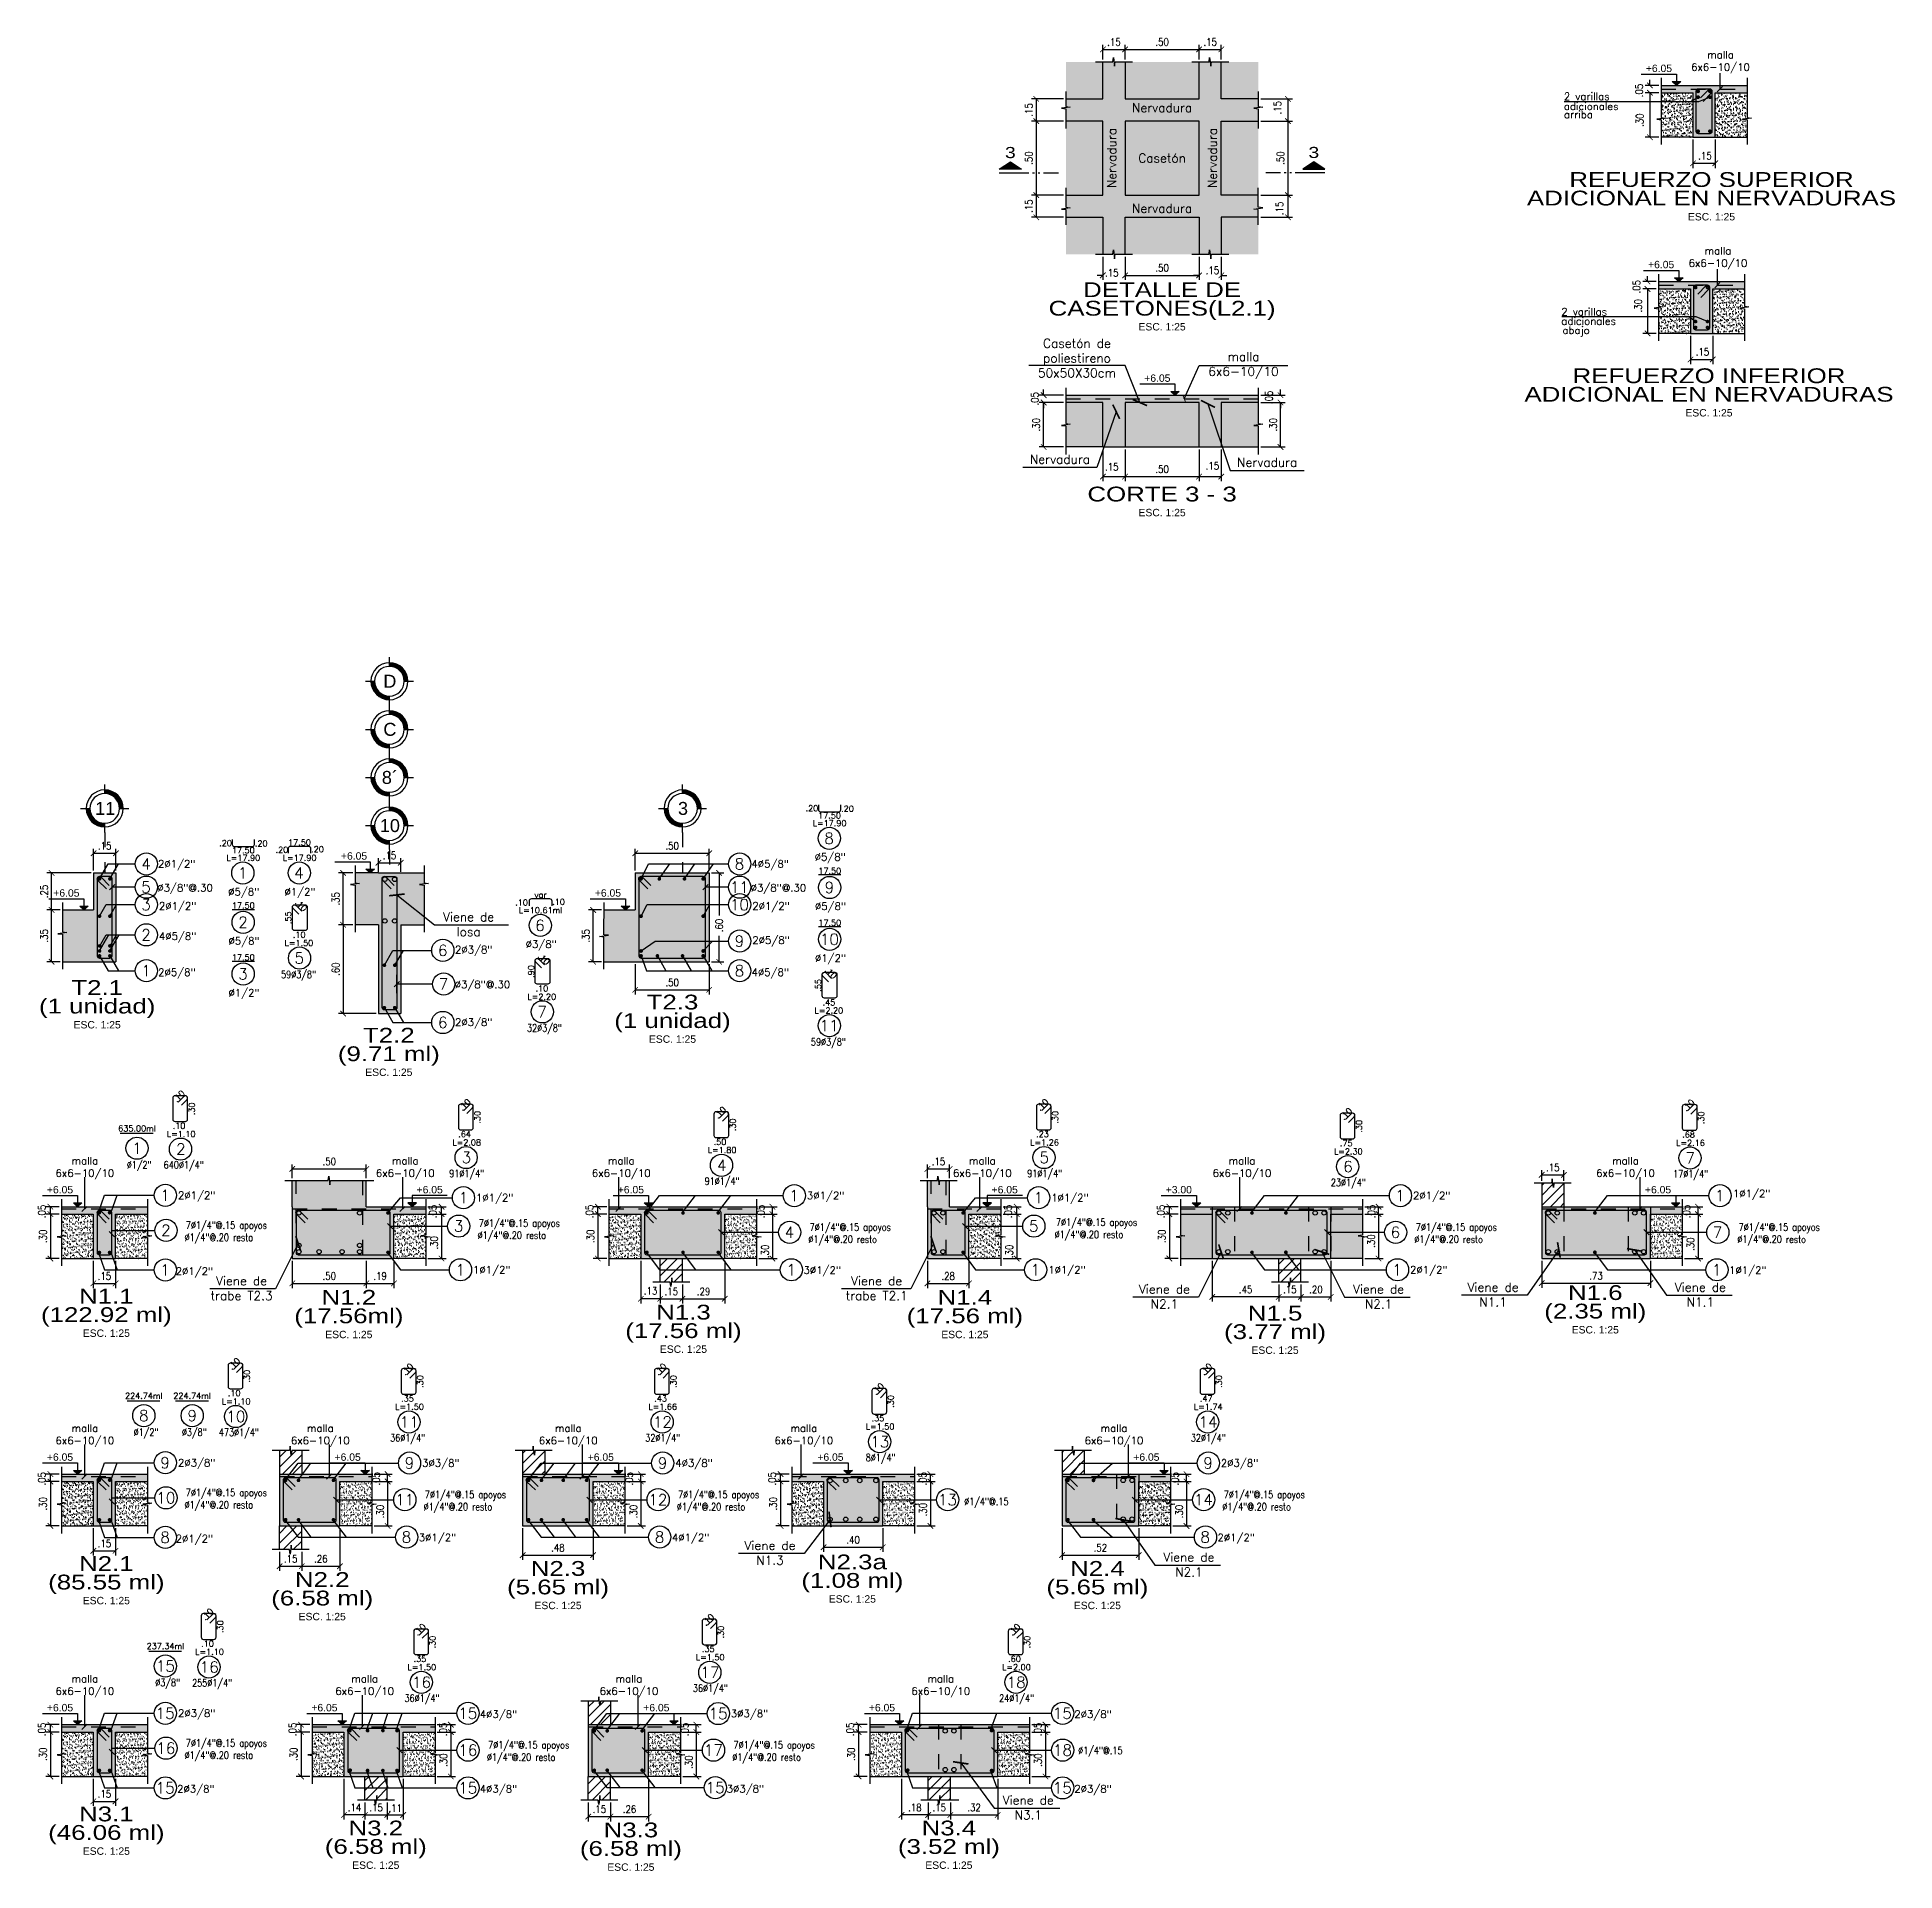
# Model space of a CAD drawing. Header units: millimetres. Extents: x -7.7 to 39.8, y -25.2 to 13.5.
# Drawn here: x 27.3 to 39.85, y 1.15 to 13.54 of the extents above; entities that cross this region are included whole.
import ezdxf
from ezdxf.enums import TextEntityAlignment as Align

# ---------------------------------------------------------------- set-up
doc = ezdxf.new("R2010")
doc.units = ezdxf.units.MM
doc.header["$LTSCALE"] = 0.05
doc.linetypes.add('DASHDOT2', pattern=[12.7, 6.35, -3.175, 0, -3.175])
doc.linetypes.add('HIDDEN2', pattern=[4.7625, 3.175, -1.5875])
for name, color, linetype in [('ACHURADO', 1, 'Continuous'), ('ACOTADO', 2, 'Continuous'), ('CANT_INVIS', 2, 'HIDDEN2'), ('CONT_CORTE', 4, 'Continuous'), ('EJES', 1, 'DASHDOT2'), ('TEXTO_REFUERZO', 3, 'Continuous'), ('TITULOS', 1, 'Continuous'), ('TXT_IND', 2, 'Continuous')]:
    doc.layers.add(name, color=color, linetype=linetype)
doc.styles.add('ACOTAMIENTOS', font='romans.shx', dxfattribs={"width": 0.85})
doc.styles.add('ARIAL', font='arial.ttf')
doc.styles.get("Standard").update_dxf_attribs({"font": 'romans.shx'})
doc.dimstyles.new('ACOTA_25', dxfattribs={"dimscale": 0.025, "dimtxt": 2, "dimasz": 1.5, "dimexe": 1.25, "dimexo": 0.625, "dimgap": 1, "dimtad": 1, "dimzin": 4, "dimdsep": 46, "dimtxsty": 'ACOTAMIENTOS', "dimblk1": 'ARCHTICK', "dimblk2": 'ARCHTICK', "dimsah": 1, "dimcen": 1.5, "dimclrd": 1, "dimclre": 1, "dimclrt": 256, "dimadec": 0, "dimazin": 0, "dimtfac": 1, "dimtofl": 0, "dimtmove": 2, "dimatfit": 3, "dimldrblk": 'ARCHTICK', "dimfxl": 0, "dimtolj": 1, "dimtzin": 0, "dimarcsym": 0})
pattern_1 = [(37.5, (-17.47782, 6.109247), (-0.000960019, 0.029364794), [0, -0.0231648, 0, -0.025908, 0, -0.024765]), (7.5, (-17.47782, 6.109247), (0.026971397, 0.043009506), [0, -0.0124968, 0, -0.0208788, 0, -0.008001]), (327.5, (-17.496564, 6.109247), (0.047459542, 8.6231e-05), [0, -0.00762, 0, -0.027432, 0, -0.035814]), (317.5, (-17.496564, 6.109247), (0.045813387, 0.01337576), [0, -0.00381, 0, -0.0179832, 0, -0.020574])]
pattern_2 = [(37.5, (-17.47782, 4.303337), (-0.000960019, 0.029364794), [0, -0.0231648, 0, -0.025908, 0, -0.024765]), (7.5, (-17.47782, 4.303337), (0.026971397, 0.043009506), [0, -0.0124968, 0, -0.0208788, 0, -0.008001]), (327.5, (-17.496564, 4.303337), (0.047459542, 8.6231e-05), [0, -0.00762, 0, -0.027432, 0, -0.035814]), (317.5, (-17.496564, 4.303337), (0.045813387, 0.01337576), [0, -0.00381, 0, -0.0179832, 0, -0.020574])]
pattern_3 = [(37.5, (-17.47782, 2.611742), (-0.000960019, 0.029364794), [0, -0.0231648, 0, -0.025908, 0, -0.024765]), (7.5, (-17.47782, 2.61174), (0.026971397, 0.043009506), [0, -0.0124968, 0, -0.0208788, 0, -0.008001]), (327.5, (-17.496564, 2.611742), (0.047459542, 8.6231e-05), [0, -0.00762, 0, -0.027432, 0, -0.035814]), (317.5, (-17.496564, 2.61174), (0.045813387, 0.01337576), [0, -0.00381, 0, -0.0179832, 0, -0.020574])]

msp = doc.modelspace()

# ---------------------------------------------------------------- texts
at = {"layer": 'TEXTO_REFUERZO', "color": 2}
for s, p in [('2 varillas', (37.61, 13.138)), ('adicionales', (37.61, 13.071)), ('arriba', (37.611, 13.015)), ('2 varillas', (37.593, 11.683)), ('adicionales', (37.593, 11.62)), ('abajo', (37.6, 11.558)), ('%%C5/8"', (32.549, 8.001)), ('2%%C1/2"', (28.114, 7.954)), ('4%%C5/8"', (32.122, 7.954)), ('%%C3/8"@.30', (28.109, 7.793)), ('%%C5/8"', (28.588, 7.766)), ('%%C1/2"', (28.968, 7.766)), ('%%C3/8"@.30', (32.117, 7.793)), ('2%%C1/2"', (28.12, 7.67)), ('2%%C1/2"', (32.128, 7.67)), ('%%C5/8"', (32.551, 7.668)), ('4%%C5/8"', (28.12, 7.466)), ('%%C5/8"', (28.59, 7.434)), ('2%%C3/8"', (30.12, 7.375)), ('%%C3/8"', (30.597, 7.412)), ('2%%C5/8"', (32.128, 7.439)), ('%%C1/2"', (32.551, 7.318)), ('2%%C5/8"', (28.115, 7.222)), ('%%C3/8"@.30', (30.118, 7.14)), ('4%%C5/8"', (32.123, 7.222)), ('%%C1/2"', (28.59, 7.084)), ('2%%C3/8"', (30.12, 6.885)), ('2%%C1/2"', (28.249, 5.716)), ('1%%C1/2"', (30.262, 5.7)), ('3%%C1/2"', (32.497, 5.714)), ('1%%C1/2"', (34.147, 5.7)), ('2%%C1/2"', (36.591, 5.714)), ('1%%C1/2"', (38.752, 5.728)), ('2%%C1/2"', (28.233, 5.203)), ('1%%C1/2"', (30.242, 5.213)), ('3%%C1/2"', (32.474, 5.211)), ('1%%C1/2"', (34.127, 5.213)), ('2%%C1/2"', (36.571, 5.213)), ('1%%C1/2"', (38.726, 5.211)), ('2%%C3/8"', (28.249, 3.91)), ('3%%C3/8"', (29.898, 3.908)), ('4%%C3/8"', (31.608, 3.908)), ('2%%C3/8"', (35.293, 3.908)), ('2%%C1/2"', (28.233, 3.397)), ('3%%C1/2"', (29.875, 3.405)), ('4%%C1/2"', (31.585, 3.405)), ('2%%C1/2"', (35.27, 3.405)), ('2%%C3/8"', (28.249, 2.218)), ('4%%C3/8"', (30.287, 2.211)), ('3%%C3/8"', (31.983, 2.216)), ('2%%C3/8"', (34.303, 2.211)), ('2%%C3/8"', (28.243, 1.707)), ('4%%C3/8"', (30.287, 1.707)), ('3%%C3/8"', (31.955, 1.708)), ('2%%C3/8"', (34.303, 1.707))]:
    msp.add_text(s, height=0.05, dxfattribs=at).set_placement(p, align=Align.MIDDLE_LEFT)
for s, p in [('.20', (32.531, 8.33)), ('17.50', (32.65, 8.281)), ('.20', (32.771, 8.327)), ('L=17.90', (32.65, 8.229)), ('.20', (28.57, 8.095)), ('17.50', (28.69, 8.046)), ('.20', (28.811, 8.092)), ('.20', (28.951, 8.05)), ('17.50', (29.07, 8.099)), ('.20', (29.191, 8.053)), ('L=17.90', (28.69, 7.995)), ('L=17.90', (29.07, 7.995)), ('17.50', (32.651, 7.907)), ('17.50', (28.69, 7.673)), ('.10', (30.57, 7.693)), ('L=10.61ml', (30.698, 7.641)), ('var', (30.698, 7.745)), ('.10', (30.819, 7.698)), ('17.50', (32.651, 7.557)), ('L=1.50', (29.066, 7.42)), ('.10', (29.068, 7.476)), ('17.50', (28.69, 7.323)), ('L=2.20', (30.706, 7.057)), ('.10', (30.707, 7.113)), ('.45', (32.646, 7.019)), ('L=2.20', (32.645, 6.964)), ('635.00ml', (27.972, 6.168)), ('L=1.10', (28.27, 6.13)), ('.10', (28.256, 6.186)), ('.64', (30.185, 6.129)), ('.23', (34.088, 6.129)), ('L=2.08', (30.199, 6.073)), ('L=1.80', (31.924, 6.022)), ('.50', (31.91, 6.077)), ('L=1.26', (34.102, 6.073)), ('L=2.30', (36.154, 6.012)), ('.75', (36.14, 6.068)), ('L=2.16', (38.465, 6.07)), ('.68', (38.452, 6.126)), ('.10', (28.629, 4.38)), ('224.74ml', (28.018, 4.362)), ('224.74ml', (28.344, 4.362)), ('L=1.10', (28.642, 4.324)), ('L=1.50', (29.813, 4.288)), ('.35', (29.799, 4.343)), ('L=1.66', (31.523, 4.288)), ('.43', (31.509, 4.343)), ('L=1.74', (35.208, 4.288)), ('.47', (35.194, 4.343)), ('L=1.50', (32.991, 4.154)), ('.35', (32.977, 4.21)), ('237.34ml', (28.164, 2.671)), ('L=1.10', (28.462, 2.633)), ('.10', (28.448, 2.688)), ('.35', (31.831, 2.652)), ('L=1.50', (29.896, 2.529)), ('.35', (29.883, 2.585)), ('L=1.50', (31.844, 2.596)), ('L=2.00', (33.912, 2.529)), ('.60', (33.899, 2.585))]:
    msp.add_text(s, height=0.04, dxfattribs=at).set_placement(p, align=Align.MIDDLE_CENTER)
at = {"layer": 'TEXTO_REFUERZO', "color": 3}
for s, p in [('8', (32.647, 8.127)), ('4', (28.033, 7.954)), ('1', (28.686, 7.893)), ('4', (29.066, 7.893)), ('8', (32.041, 7.954)), ('5', (28.033, 7.797)), ('11', (32.041, 7.797)), ('9', (32.649, 7.795)), ('3', (28.033, 7.679)), ('10', (32.041, 7.679)), ('2', (28.688, 7.56)), ('6', (30.694, 7.539)), ('2', (28.033, 7.475)), ('6', (30.037, 7.37)), ('9', (32.041, 7.433)), ('10', (32.649, 7.445)), ('5', (29.068, 7.318)), ('1', (28.033, 7.233)), ('3', (28.688, 7.211)), ('7', (30.043, 7.143)), ('8', (32.041, 7.233)), ('6', (30.037, 6.883)), ('7', (30.708, 6.955)), ('11', (32.647, 6.862)), ('1', (27.972, 6.034)), ('2', (28.268, 6.028)), ('3', (30.197, 5.971)), ('4', (31.922, 5.919)), ('5', (34.1, 5.971)), ('6', (36.152, 5.91)), ('7', (38.463, 5.968)), ('1', (28.162, 5.716)), ('1', (30.176, 5.7)), ('1', (32.411, 5.714)), ('1', (34.06, 5.7)), ('1', (36.504, 5.714)), ('1', (38.663, 5.714)), ('3', (30.144, 5.508)), ('5', (34.029, 5.508)), ('2', (28.167, 5.479)), ('4', (32.379, 5.466)), ('6', (36.472, 5.466)), ('7', (38.648, 5.466)), ('1', (28.162, 5.212)), ('1', (30.156, 5.213)), ('1', (32.391, 5.213)), ('1', (34.041, 5.213)), ('1', (36.484, 5.213)), ('1', (38.643, 5.213)), ('8', (28.018, 4.228)), ('9', (28.345, 4.228)), ('10', (28.64, 4.222)), ('11', (29.811, 4.185)), ('12', (31.521, 4.185)), ('14', (35.206, 4.185)), ('13', (32.989, 4.052)), ('9', (28.162, 3.91)), ('9', (29.812, 3.908)), ('9', (31.522, 3.908)), ('9', (35.207, 3.908)), ('10', (28.167, 3.673)), ('11', (29.78, 3.66)), ('12', (31.49, 3.66)), ('13', (33.446, 3.66)), ('14', (35.175, 3.66)), ('8', (28.162, 3.406)), ('8', (29.792, 3.408)), ('8', (31.502, 3.408)), ('8', (35.187, 3.408)), ('15', (28.164, 2.537)), ('16', (28.46, 2.53)), ('17', (31.842, 2.494)), ('16', (29.894, 2.427)), ('18', (33.91, 2.427)), ('15', (28.162, 2.218)), ('15', (30.206, 2.218)), ('15', (31.897, 2.216)), ('15', (34.222, 2.218)), ('16', (28.167, 1.982)), ('16', (30.207, 1.969)), ('17', (31.865, 1.969)), ('18', (34.223, 1.969)), ('15', (28.162, 1.714)), ('15', (30.206, 1.714)), ('15', (31.877, 1.716)), ('15', (34.222, 1.714))]:
    msp.add_text(s, height=0.075, dxfattribs=at).set_placement(p, align=Align.MIDDLE_CENTER)
at = {"layer": 'TEXTO_REFUERZO', "color": 2}
for s, rotation, p in [('.10', 315, (29.081, 7.674)), ('.55', 90, (28.994, 7.59)), ('.10', 315, (30.72, 7.312)), ('.90', 90, (30.634, 7.227)), ('.55', 90, (32.573, 7.134)), ('.10', 315, (32.659, 7.218)), ('.10', 45, (28.255, 6.385)), ('.30', 90, (28.342, 6.3)), ('.10', 45, (30.185, 6.328)), ('.30', 90, (30.271, 6.243)), ('.10', 45, (31.91, 6.276)), ('.10', 45, (34.088, 6.328)), ('.30', 90, (34.174, 6.243)), ('.10', 45, (36.139, 6.267)), ('.10', 45, (38.451, 6.325)), ('.30', 90, (38.537, 6.24)), ('.30', 90, (31.996, 6.192)), ('.30', 90, (36.226, 6.182)), ('.10', 45, (28.628, 4.579)), ('.30', 90, (28.714, 4.494)), ('.10', 45, (29.798, 4.542)), ('.10', 45, (31.508, 4.542)), ('.10', 45, (35.194, 4.542)), ('.30', 90, (29.884, 4.458)), ('.30', 90, (31.595, 4.458)), ('.10', 45, (32.977, 4.409)), ('.30', 90, (35.28, 4.458)), ('.30', 90, (33.063, 4.324)), ('.10', 45, (28.447, 2.887)), ('.10', 45, (31.83, 2.85)), ('.30', 90, (28.534, 2.803)), ('.10', 45, (29.882, 2.784)), ('.30', 90, (31.916, 2.766)), ('.10', 45, (33.898, 2.784)), ('.30', 90, (29.968, 2.699)), ('.30', 90, (33.984, 2.699))]:
    msp.add_text(s, height=0.04, rotation=rotation, dxfattribs=at).set_placement(p, align=Align.MIDDLE_CENTER)
at = {"layer": 'TEXTO_REFUERZO', "color": 2, "width": 0.8}
for s, p in [('59%%C3/8"', (28.945, 7.208)), ('32%%C3/8"', (30.606, 6.846)), ('59%%C3/8"', (32.524, 6.752)), ('%%C1/2"', (27.903, 5.922)), ('640%%C1/4"', (28.152, 5.921)), ('91%%C1/4"', (30.081, 5.864)), ('91%%C1/4"', (33.985, 5.864)), ('91%%C1/4"', (31.806, 5.812)), ('23%%C1/4"', (36.036, 5.803)), ('17%%C1/4"', (38.348, 5.861)), ('%%C1/2"', (27.949, 4.116)), ('%%C3/8"', (28.275, 4.116)), ('473%%C1/4"', (28.525, 4.115)), ('36%%C1/4"', (29.682, 4.078)), ('32%%C1/4"', (31.405, 4.078)), ('32%%C1/4"', (35.09, 4.078)), ('8%%C1/4"', (32.894, 3.945)), ('%%C3/8"', (28.095, 2.425)), ('255%%C1/4"', (28.344, 2.423)), ('36%%C1/4"', (31.727, 2.387)), ('36%%C1/4"', (29.779, 2.32)), ('24%%C1/4"', (33.795, 2.32))]:
    msp.add_text(s, height=0.05, dxfattribs=at).set_placement(p, align=Align.MIDDLE_LEFT)
for s, p in [('7%%C1/4"@.15 apoyos', (28.85, 5.514)), ('7%%C1/4"@.15 apoyos', (30.829, 5.528)), ('7%%C1/4"@.15 apoyos', (33.064, 5.501)), ('7%%C1/4"@.15 apoyos', (34.728, 5.534)), ('7%%C1/4"@.15 apoyos', (37.158, 5.501)), ('7%%C1/4"@.15 apoyos', (39.339, 5.501)), ('%%C1/4"@.20 resto', (28.756, 5.432)), ('%%C1/4"@.20 resto', (30.735, 5.446)), ('%%C1/4"@.20 resto', (32.97, 5.419)), ('%%C1/4"@.20 resto', (34.633, 5.452)), ('%%C1/4"@.20 resto', (37.063, 5.419)), ('%%C1/4"@.20 resto', (39.245, 5.419)), ('%%C1/4"@.20 resto', (28.756, 3.626)), ('7%%C1/4"@.15 apoyos', (28.85, 3.708)), ('%%C1/4"@.20 resto', (30.371, 3.613)), ('7%%C1/4"@.15 apoyos', (30.465, 3.695)), ('%%C1/4"@.20 resto', (32.081, 3.613)), ('7%%C1/4"@.15 apoyos', (32.175, 3.695)), ('%%C1/4"@.15', (33.859, 3.648)), ('%%C1/4"@.20 resto', (35.766, 3.613)), ('7%%C1/4"@.15 apoyos', (35.861, 3.695)), ('7%%C1/4"@.15 apoyos', (28.85, 2.017)), ('7%%C1/4"@.15 apoyos', (30.892, 2.004)), ('7%%C1/4"@.15 apoyos', (32.55, 2.004)), ('%%C1/4"@.20 resto', (28.756, 1.935)), ('%%C1/4"@.20 resto', (30.798, 1.921)), ('%%C1/4"@.20 resto', (32.456, 1.921)), ('%%C1/4"@.15', (34.629, 1.967))]:
    msp.add_text(s, height=0.05, dxfattribs=at).set_placement(p, align=Align.MIDDLE_RIGHT)
at = {"layer": 'TEXTO_REFUERZO', "color": 2, "char_height": 0.05, "attachment_point": 8}
for insert, width in [((38.668, 13.294), 0.26075), ((38.651, 11.97), 0.26075), ((27.62, 5.824), 0.26075), ((29.784, 5.824), 0.77905), ((31.243, 5.824), 0.77905), ((33.682, 5.824), 0.77905), ((35.436, 5.824), 0.77905), ((38.026, 5.824), 0.68889), ((27.62, 4.018), 0.26075), ((29.21, 4.018), 0.62015), ((30.885, 4.018), 0.68889), ((32.476, 4.018), 0.77905), ((34.571, 4.018), 0.68889), ((27.62, 2.326), 0.26075), ((29.51, 2.326), 0.77905), ((31.295, 2.326), 0.62015), ((33.401, 2.326), 1.02905)]:
    msp.add_mtext('malla\\P6x6-10/10', dxfattribs=dict(at, insert=insert, width=width))
at = {"layer": 'TXT_IND', "color": 4, "char_height": 0.06, "attachment_point": 5, "line_spacing_factor": 2}
for s, insert in [('Nervadura', (34.896, 13.061)), ('Casetón', (34.896, 12.721)), ('Nervadura', (34.896, 12.381))]:
    msp.add_mtext(s, dxfattribs=dict(at, insert=insert))
at = {"layer": 'TXT_IND', "color": 4, "char_height": 0.06, "attachment_point": 5, "rotation": 90, "line_spacing_factor": 2}
for insert in [(34.556, 12.721), (35.236, 12.721)]:
    msp.add_mtext('Nervadura', dxfattribs=dict(at, insert=insert))
at = {"layer": 'TXT_IND', "color": 4, "char_height": 0.06}
for s, insert, attachment_point in [('Casetón de\\Ppoliestireno\\P50x50X30cm', (34.321, 11.37), 5), ('malla\\P6x6-10/10', (35.446, 11.32), 5), ('Nervadura', (34.206, 10.657), 8), ('Nervadura', (35.606, 10.636), 8), ('Viene de\\Plosa', (30.212, 7.466), 8), ('Viene de\\Ptrabe T2.3', (28.678, 5.008), 8), ('Viene de\\Ptrabe T2.1', (32.968, 5.008), 8), ('Viene de\\PN2.1', (34.912, 4.952), 8), ('Viene de\\PN2.1', (36.358, 4.952), 8), ('Viene de\\PN1.1', (37.132, 4.965), 8), ('Viene de\\PN1.1', (38.532, 4.965), 8), ('Viene de\\PN1.3', (32.248, 3.221), 8), ('Viene de\\PN2.1', (35.077, 3.142), 8), ('Viene de\\PN3.1', (33.992, 1.501), 8)]:
    msp.add_mtext(s, dxfattribs=dict(at, insert=insert, attachment_point=attachment_point))

# ---------------------------------------------------------------- blocks, each defined once
blk = doc.blocks.new('_ARCHTICK')
at = {"color": 0, "linetype": 'ByBlock', "const_width": 0.15}
blk.add_lwpolyline([(-0.5, -0.5), (0.5, 0.5)], dxfattribs=at)
blk = doc.blocks.new('*D150')
at = {"layer": 'ACOTADO', "color": 1, "lineweight": -2}
for p, q in [((34.496, 13.387), (34.496, 13.486)), ((34.496, 13.455), (34.646, 13.455)), ((34.646, 13.387), (34.646, 13.486))]:
    blk.add_line(p, q, dxfattribs=at)
at = {"layer": 'DEFPOINTS', "color": 0}
for p in [(34.646, 13.455), (34.496, 13.371), (34.646, 13.371)]:
    blk.add_point(p, dxfattribs=at)
at = {"layer": 'ACOTADO', "color": 1, "lineweight": -2, "xscale": 0.03750000000000001, "yscale": 0.03750000000000001, "zscale": 0.03750000000000001, "rotation": 180}
blk.add_blockref('_ARCHTICK', (34.496, 13.455), dxfattribs=at)
at = {"layer": 'ACOTADO', "color": 1, "lineweight": -2, "xscale": 0.03750000000000001, "yscale": 0.03750000000000001, "zscale": 0.03750000000000001}
blk.add_blockref('_ARCHTICK', (34.646, 13.455), dxfattribs=at)
at = {"layer": 'ACOTADO', "insert": (34.571, 13.505), "char_height": 0.05, "attachment_point": 5, "style": 'ACOTAMIENTOS'}
blk.add_mtext('\\A1;.15', dxfattribs=at)
blk = doc.blocks.new('*D151')
at = {"layer": 'ACOTADO', "color": 1, "lineweight": -2}
for p, q in [((34.646, 13.387), (34.646, 13.486)), ((34.646, 13.455), (35.146, 13.455)), ((35.146, 13.387), (35.146, 13.486))]:
    blk.add_line(p, q, dxfattribs=at)
at = {"layer": 'DEFPOINTS', "color": 0}
for p in [(35.146, 13.455), (34.646, 13.371), (35.146, 13.371)]:
    blk.add_point(p, dxfattribs=at)
at = {"layer": 'ACOTADO', "color": 1, "lineweight": -2, "xscale": 0.03750000000000001, "yscale": 0.03750000000000001, "zscale": 0.03750000000000001, "rotation": 180}
blk.add_blockref('_ARCHTICK', (34.646, 13.455), dxfattribs=at)
at = {"layer": 'ACOTADO', "color": 1, "lineweight": -2, "xscale": 0.03750000000000001, "yscale": 0.03750000000000001, "zscale": 0.03750000000000001}
blk.add_blockref('_ARCHTICK', (35.146, 13.455), dxfattribs=at)
at = {"layer": 'ACOTADO', "insert": (34.896, 13.505), "char_height": 0.05, "attachment_point": 5, "style": 'ACOTAMIENTOS'}
blk.add_mtext('\\A1;.50', dxfattribs=at)
blk = doc.blocks.new('*D152')
at = {"layer": 'ACOTADO', "color": 1, "lineweight": -2}
for p, q in [((35.146, 13.387), (35.146, 13.486)), ((35.146, 13.455), (35.296, 13.455)), ((35.296, 13.387), (35.296, 13.486))]:
    blk.add_line(p, q, dxfattribs=at)
at = {"layer": 'DEFPOINTS', "color": 0}
for p in [(35.296, 13.455), (35.146, 13.371), (35.296, 13.371)]:
    blk.add_point(p, dxfattribs=at)
at = {"layer": 'ACOTADO', "color": 1, "lineweight": -2, "xscale": 0.03750000000000001, "yscale": 0.03750000000000001, "zscale": 0.03750000000000001, "rotation": 180}
blk.add_blockref('_ARCHTICK', (35.146, 13.455), dxfattribs=at)
at = {"layer": 'ACOTADO', "color": 1, "lineweight": -2, "xscale": 0.03750000000000001, "yscale": 0.03750000000000001, "zscale": 0.03750000000000001}
blk.add_blockref('_ARCHTICK', (35.296, 13.455), dxfattribs=at)
at = {"layer": 'ACOTADO', "insert": (35.221, 13.505), "char_height": 0.05, "attachment_point": 5, "style": 'ACOTAMIENTOS'}
blk.add_mtext('\\A1;.15', dxfattribs=at)
blk = doc.blocks.new('*D153')
at = {"layer": 'ACOTADO', "color": 1, "lineweight": -2}
for p, q in [((34.496, 12.055), (34.496, 11.898)), ((34.646, 12.055), (34.646, 11.898)), ((34.496, 11.929), (34.458, 11.929)), ((34.646, 11.929), (34.683, 11.929))]:
    blk.add_line(p, q, dxfattribs=at)
at = {"layer": 'DEFPOINTS', "color": 0}
for p in [(34.496, 12.071), (34.646, 12.071), (34.646, 11.929)]:
    blk.add_point(p, dxfattribs=at)
at = {"layer": 'ACOTADO', "color": 1, "lineweight": -2, "xscale": 0.03750000000000001, "yscale": 0.03750000000000001, "zscale": 0.03750000000000001}
blk.add_blockref('_ARCHTICK', (34.496, 11.929), dxfattribs=at)
at = {"layer": 'ACOTADO', "color": 1, "lineweight": -2, "xscale": 0.03750000000000001, "yscale": 0.03750000000000001, "zscale": 0.03750000000000001, "rotation": 180}
blk.add_blockref('_ARCHTICK', (34.646, 11.929), dxfattribs=at)
at = {"layer": 'ACOTADO', "insert": (34.556, 11.946), "char_height": 0.05, "attachment_point": 5, "style": 'ACOTAMIENTOS'}
blk.add_mtext('\\A1;.15', dxfattribs=at)
blk = doc.blocks.new('*D154')
at = {"layer": 'ACOTADO', "color": 1, "lineweight": -2}
for p, q in [((34.646, 12.055), (34.646, 11.898)), ((35.146, 12.055), (35.146, 11.898)), ((34.646, 11.929), (35.146, 11.929))]:
    blk.add_line(p, q, dxfattribs=at)
at = {"layer": 'DEFPOINTS', "color": 0}
for p in [(34.646, 12.071), (35.146, 12.071), (35.146, 11.929)]:
    blk.add_point(p, dxfattribs=at)
at = {"layer": 'ACOTADO', "color": 1, "lineweight": -2, "xscale": 0.03750000000000001, "yscale": 0.03750000000000001, "zscale": 0.03750000000000001, "rotation": 180}
blk.add_blockref('_ARCHTICK', (34.646, 11.929), dxfattribs=at)
at = {"layer": 'ACOTADO', "color": 1, "lineweight": -2, "xscale": 0.03750000000000001, "yscale": 0.03750000000000001, "zscale": 0.03750000000000001}
blk.add_blockref('_ARCHTICK', (35.146, 11.929), dxfattribs=at)
at = {"layer": 'ACOTADO', "insert": (34.896, 11.979), "char_height": 0.05, "attachment_point": 5, "style": 'ACOTAMIENTOS'}
blk.add_mtext('\\A1;.50', dxfattribs=at)
blk = doc.blocks.new('*D155')
at = {"layer": 'ACOTADO', "color": 1, "lineweight": -2}
for p, q in [((35.146, 12.055), (35.146, 11.898)), ((35.296, 12.055), (35.296, 11.898)), ((35.146, 11.929), (35.108, 11.929)), ((35.296, 11.929), (35.333, 11.929))]:
    blk.add_line(p, q, dxfattribs=at)
at = {"layer": 'DEFPOINTS', "color": 0}
for p in [(35.146, 12.071), (35.296, 12.071), (35.296, 11.929)]:
    blk.add_point(p, dxfattribs=at)
at = {"layer": 'ACOTADO', "color": 1, "lineweight": -2, "xscale": 0.03750000000000001, "yscale": 0.03750000000000001, "zscale": 0.03750000000000001}
blk.add_blockref('_ARCHTICK', (35.146, 11.929), dxfattribs=at)
at = {"layer": 'ACOTADO', "color": 1, "lineweight": -2, "xscale": 0.03750000000000001, "yscale": 0.03750000000000001, "zscale": 0.03750000000000001, "rotation": 180}
blk.add_blockref('_ARCHTICK', (35.296, 11.929), dxfattribs=at)
at = {"layer": 'ACOTADO', "insert": (35.236, 11.963), "char_height": 0.05, "attachment_point": 5, "style": 'ACOTAMIENTOS'}
blk.add_mtext('\\A1;.15', dxfattribs=at)
blk = doc.blocks.new('*D156')
at = {"layer": 'ACOTADO', "color": 1, "lineweight": -2}
for p, q in [((34.23, 13.121), (34.015, 13.121)), ((34.046, 13.121), (34.046, 12.971)), ((34.23, 12.971), (34.015, 12.971))]:
    blk.add_line(p, q, dxfattribs=at)
at = {"layer": 'DEFPOINTS', "color": 0}
for p in [(34.246, 13.121), (34.046, 12.971), (34.246, 12.971)]:
    blk.add_point(p, dxfattribs=at)
at = {"layer": 'ACOTADO', "color": 1, "lineweight": -2, "xscale": 0.03750000000000001, "yscale": 0.03750000000000001, "zscale": 0.03750000000000001}
for p, rotation in [((34.046, 13.121), 90), ((34.046, 12.971), 270)]:
    blk.add_blockref('_ARCHTICK', p, dxfattribs=dict(at, rotation=rotation))
at = {"layer": 'ACOTADO', "insert": (33.996, 13.046), "char_height": 0.05, "attachment_point": 5, "rotation": 90, "style": 'ACOTAMIENTOS'}
blk.add_mtext('\\A1;.15', dxfattribs=at)
blk = doc.blocks.new('*D157')
at = {"layer": 'ACOTADO', "color": 1, "lineweight": -2}
for p, q in [((34.23, 12.971), (34.015, 12.971)), ((34.046, 12.971), (34.046, 12.471)), ((34.23, 12.471), (34.015, 12.471))]:
    blk.add_line(p, q, dxfattribs=at)
at = {"layer": 'DEFPOINTS', "color": 0}
for p in [(34.246, 12.971), (34.046, 12.471), (34.246, 12.471)]:
    blk.add_point(p, dxfattribs=at)
at = {"layer": 'ACOTADO', "color": 1, "lineweight": -2, "xscale": 0.03750000000000001, "yscale": 0.03750000000000001, "zscale": 0.03750000000000001}
for p, rotation in [((34.046, 12.971), 90), ((34.046, 12.471), 270)]:
    blk.add_blockref('_ARCHTICK', p, dxfattribs=dict(at, rotation=rotation))
at = {"layer": 'ACOTADO', "insert": (33.996, 12.721), "char_height": 0.05, "attachment_point": 5, "rotation": 90, "style": 'ACOTAMIENTOS'}
blk.add_mtext('\\A1;.50', dxfattribs=at)
blk = doc.blocks.new('*D158')
at = {"layer": 'ACOTADO', "color": 1, "lineweight": -2}
for p, q in [((34.23, 12.471), (34.015, 12.471)), ((34.046, 12.471), (34.046, 12.321)), ((34.23, 12.321), (34.015, 12.321))]:
    blk.add_line(p, q, dxfattribs=at)
at = {"layer": 'DEFPOINTS', "color": 0}
for p in [(34.246, 12.471), (34.046, 12.321), (34.246, 12.321)]:
    blk.add_point(p, dxfattribs=at)
at = {"layer": 'ACOTADO', "color": 1, "lineweight": -2, "xscale": 0.03750000000000001, "yscale": 0.03750000000000001, "zscale": 0.03750000000000001}
for p, rotation in [((34.046, 12.471), 90), ((34.046, 12.321), 270)]:
    blk.add_blockref('_ARCHTICK', p, dxfattribs=dict(at, rotation=rotation))
at = {"layer": 'ACOTADO', "insert": (33.996, 12.396), "char_height": 0.05, "attachment_point": 5, "rotation": 90, "style": 'ACOTAMIENTOS'}
blk.add_mtext('\\A1;.15', dxfattribs=at)
blk = doc.blocks.new('*D145')
at = {"layer": 'ACOTADO', "color": 1, "lineweight": -2}
for p, q in [((35.562, 13.121), (35.777, 13.121)), ((35.746, 13.121), (35.746, 12.971)), ((35.562, 12.971), (35.777, 12.971))]:
    blk.add_line(p, q, dxfattribs=at)
at = {"layer": 'DEFPOINTS', "color": 0}
for p in [(35.546, 13.121), (35.546, 12.971), (35.746, 12.971)]:
    blk.add_point(p, dxfattribs=at)
at = {"layer": 'ACOTADO', "color": 1, "lineweight": -2, "xscale": 0.03750000000000001, "yscale": 0.03750000000000001, "zscale": 0.03750000000000001}
for p, rotation in [((35.746, 13.121), 90), ((35.746, 12.971), 270)]:
    blk.add_blockref('_ARCHTICK', p, dxfattribs=dict(at, rotation=rotation))
at = {"layer": 'ACOTADO', "insert": (35.675, 13.061), "char_height": 0.05, "attachment_point": 5, "rotation": 90, "style": 'ACOTAMIENTOS'}
blk.add_mtext('\\A1;.15', dxfattribs=at)
blk = doc.blocks.new('*D146')
at = {"layer": 'ACOTADO', "color": 1, "lineweight": -2}
for p, q in [((35.562, 12.971), (35.777, 12.971)), ((35.746, 12.971), (35.746, 12.471)), ((35.562, 12.471), (35.777, 12.471))]:
    blk.add_line(p, q, dxfattribs=at)
at = {"layer": 'DEFPOINTS', "color": 0}
for p in [(35.546, 12.971), (35.546, 12.471), (35.746, 12.471)]:
    blk.add_point(p, dxfattribs=at)
at = {"layer": 'ACOTADO', "color": 1, "lineweight": -2, "xscale": 0.03750000000000001, "yscale": 0.03750000000000001, "zscale": 0.03750000000000001}
for p, rotation in [((35.746, 12.971), 90), ((35.746, 12.471), 270)]:
    blk.add_blockref('_ARCHTICK', p, dxfattribs=dict(at, rotation=rotation))
at = {"layer": 'ACOTADO', "insert": (35.696, 12.721), "char_height": 0.05, "attachment_point": 5, "rotation": 90, "style": 'ACOTAMIENTOS'}
blk.add_mtext('\\A1;.50', dxfattribs=at)
blk = doc.blocks.new('*D147')
at = {"layer": 'ACOTADO', "color": 1, "lineweight": -2}
for p, q in [((35.562, 12.471), (35.777, 12.471)), ((35.746, 12.471), (35.746, 12.321)), ((35.562, 12.321), (35.777, 12.321))]:
    blk.add_line(p, q, dxfattribs=at)
at = {"layer": 'DEFPOINTS', "color": 0}
for p in [(35.546, 12.471), (35.546, 12.321), (35.746, 12.321)]:
    blk.add_point(p, dxfattribs=at)
at = {"layer": 'ACOTADO', "color": 1, "lineweight": -2, "xscale": 0.03750000000000001, "yscale": 0.03750000000000001, "zscale": 0.03750000000000001}
for p, rotation in [((35.746, 12.471), 90), ((35.746, 12.321), 270)]:
    blk.add_blockref('_ARCHTICK', p, dxfattribs=dict(at, rotation=rotation))
at = {"layer": 'ACOTADO', "insert": (35.689, 12.381), "char_height": 0.05, "attachment_point": 5, "rotation": 90, "style": 'ACOTAMIENTOS'}
blk.add_mtext('\\A1;.15', dxfattribs=at)
blk = doc.blocks.new('*D159')
at = {"layer": 'ACOTADO', "color": 1, "lineweight": -2}
for p, q in [((35.562, 11.12), (35.727, 11.12)), ((35.562, 11.07), (35.727, 11.07)), ((35.696, 11.12), (35.696, 11.157)), ((35.696, 11.07), (35.696, 11.032))]:
    blk.add_line(p, q, dxfattribs=at)
at = {"layer": 'DEFPOINTS', "color": 0}
for p in [(35.546, 11.12), (35.546, 11.07), (35.696, 11.07)]:
    blk.add_point(p, dxfattribs=at)
at = {"layer": 'ACOTADO', "color": 1, "lineweight": -2, "xscale": 0.03750000000000001, "yscale": 0.03750000000000001, "zscale": 0.03750000000000001}
for p, rotation in [((35.696, 11.12), 270), ((35.696, 11.07), 90)]:
    blk.add_blockref('_ARCHTICK', p, dxfattribs=dict(at, rotation=rotation))
at = {"layer": 'ACOTADO', "insert": (35.618, 11.105), "char_height": 0.05, "attachment_point": 5, "rotation": 90, "style": 'ACOTAMIENTOS'}
blk.add_mtext('\\A1;.05', dxfattribs=at)
blk = doc.blocks.new('*D160')
at = {"layer": 'ACOTADO', "color": 1, "lineweight": -2}
for p, q in [((35.562, 11.07), (35.727, 11.07)), ((35.696, 10.77), (35.696, 11.07)), ((35.562, 10.77), (35.727, 10.77))]:
    blk.add_line(p, q, dxfattribs=at)
at = {"layer": 'DEFPOINTS', "color": 0}
for p in [(35.546, 11.07), (35.696, 11.07), (35.546, 10.77)]:
    blk.add_point(p, dxfattribs=at)
at = {"layer": 'ACOTADO', "color": 1, "lineweight": -2, "xscale": 0.03750000000000001, "yscale": 0.03750000000000001, "zscale": 0.03750000000000001}
for p, rotation in [((35.696, 11.07), 90), ((35.696, 10.77), 270)]:
    blk.add_blockref('_ARCHTICK', p, dxfattribs=dict(at, rotation=rotation))
at = {"layer": 'ACOTADO', "insert": (35.646, 10.92), "char_height": 0.05, "attachment_point": 5, "rotation": 90, "style": 'ACOTAMIENTOS'}
blk.add_mtext('\\A1;.30', dxfattribs=at)
blk = doc.blocks.new('*D148')
at = {"layer": 'ACOTADO', "color": 1, "lineweight": -2}
for p, q in [((34.23, 11.12), (34.065, 11.12)), ((34.23, 11.07), (34.065, 11.07)), ((34.096, 11.12), (34.096, 11.157)), ((34.096, 11.07), (34.096, 11.032))]:
    blk.add_line(p, q, dxfattribs=at)
at = {"layer": 'DEFPOINTS', "color": 0}
for p in [(34.096, 11.07), (34.246, 11.12), (34.246, 11.07)]:
    blk.add_point(p, dxfattribs=at)
at = {"layer": 'ACOTADO', "color": 1, "lineweight": -2, "xscale": 0.03750000000000001, "yscale": 0.03750000000000001, "zscale": 0.03750000000000001}
for p, rotation in [((34.096, 11.12), 270), ((34.096, 11.07), 90)]:
    blk.add_blockref('_ARCHTICK', p, dxfattribs=dict(at, rotation=rotation))
at = {"layer": 'ACOTADO', "insert": (34.036, 11.095), "char_height": 0.05, "attachment_point": 5, "rotation": 90, "style": 'ACOTAMIENTOS'}
blk.add_mtext('\\A1;.05', dxfattribs=at)
blk = doc.blocks.new('*D149')
at = {"layer": 'ACOTADO', "color": 1, "lineweight": -2}
for p, q in [((34.23, 11.07), (34.065, 11.07)), ((34.096, 10.77), (34.096, 11.07)), ((34.23, 10.77), (34.065, 10.77))]:
    blk.add_line(p, q, dxfattribs=at)
at = {"layer": 'DEFPOINTS', "color": 0}
for p in [(34.096, 11.07), (34.246, 11.07), (34.246, 10.77)]:
    blk.add_point(p, dxfattribs=at)
at = {"layer": 'ACOTADO', "color": 1, "lineweight": -2, "xscale": 0.03750000000000001, "yscale": 0.03750000000000001, "zscale": 0.03750000000000001}
for p, rotation in [((34.096, 11.07), 90), ((34.096, 10.77), 270)]:
    blk.add_blockref('_ARCHTICK', p, dxfattribs=dict(at, rotation=rotation))
at = {"layer": 'ACOTADO', "insert": (34.046, 10.92), "char_height": 0.05, "attachment_point": 5, "rotation": 90, "style": 'ACOTAMIENTOS'}
blk.add_mtext('\\A1;.30', dxfattribs=at)
blk = doc.blocks.new('*D161')
at = {"layer": 'ACOTADO', "color": 1, "lineweight": -2}
for p, q in [((34.496, 10.754), (34.496, 10.539)), ((34.646, 10.754), (34.646, 10.539)), ((34.496, 10.57), (34.646, 10.57))]:
    blk.add_line(p, q, dxfattribs=at)
at = {"layer": 'DEFPOINTS', "color": 0}
for p in [(34.496, 10.77), (34.646, 10.77), (34.646, 10.57)]:
    blk.add_point(p, dxfattribs=at)
at = {"layer": 'ACOTADO', "color": 1, "lineweight": -2, "xscale": 0.03750000000000001, "yscale": 0.03750000000000001, "zscale": 0.03750000000000001, "rotation": 180}
blk.add_blockref('_ARCHTICK', (34.496, 10.57), dxfattribs=at)
at = {"layer": 'ACOTADO', "color": 1, "lineweight": -2, "xscale": 0.03750000000000001, "yscale": 0.03750000000000001, "zscale": 0.03750000000000001}
blk.add_blockref('_ARCHTICK', (34.646, 10.57), dxfattribs=at)
at = {"layer": 'ACOTADO', "insert": (34.556, 10.636), "char_height": 0.05, "attachment_point": 5, "style": 'ACOTAMIENTOS'}
blk.add_mtext('\\A1;.15', dxfattribs=at)
blk = doc.blocks.new('*D162')
at = {"layer": 'ACOTADO', "color": 1, "lineweight": -2}
for p, q in [((34.646, 10.754), (34.646, 10.539)), ((35.146, 10.754), (35.146, 10.539)), ((34.646, 10.57), (35.146, 10.57))]:
    blk.add_line(p, q, dxfattribs=at)
at = {"layer": 'DEFPOINTS', "color": 0}
for p in [(34.646, 10.77), (35.146, 10.77), (35.146, 10.57)]:
    blk.add_point(p, dxfattribs=at)
at = {"layer": 'ACOTADO', "color": 1, "lineweight": -2, "xscale": 0.03750000000000001, "yscale": 0.03750000000000001, "zscale": 0.03750000000000001, "rotation": 180}
blk.add_blockref('_ARCHTICK', (34.646, 10.57), dxfattribs=at)
at = {"layer": 'ACOTADO', "color": 1, "lineweight": -2, "xscale": 0.03750000000000001, "yscale": 0.03750000000000001, "zscale": 0.03750000000000001}
blk.add_blockref('_ARCHTICK', (35.146, 10.57), dxfattribs=at)
at = {"layer": 'ACOTADO', "insert": (34.896, 10.62), "char_height": 0.05, "attachment_point": 5, "style": 'ACOTAMIENTOS'}
blk.add_mtext('\\A1;.50', dxfattribs=at)
blk = doc.blocks.new('*D163')
at = {"layer": 'ACOTADO', "color": 1, "lineweight": -2}
for p, q in [((35.146, 10.754), (35.146, 10.539)), ((35.296, 10.754), (35.296, 10.539)), ((35.146, 10.57), (35.296, 10.57))]:
    blk.add_line(p, q, dxfattribs=at)
at = {"layer": 'DEFPOINTS', "color": 0}
for p in [(35.146, 10.77), (35.296, 10.77), (35.296, 10.57)]:
    blk.add_point(p, dxfattribs=at)
at = {"layer": 'ACOTADO', "color": 1, "lineweight": -2, "xscale": 0.03750000000000001, "yscale": 0.03750000000000001, "zscale": 0.03750000000000001, "rotation": 180}
blk.add_blockref('_ARCHTICK', (35.146, 10.57), dxfattribs=at)
at = {"layer": 'ACOTADO', "color": 1, "lineweight": -2, "xscale": 0.03750000000000001, "yscale": 0.03750000000000001, "zscale": 0.03750000000000001}
blk.add_blockref('_ARCHTICK', (35.296, 10.57), dxfattribs=at)
at = {"layer": 'ACOTADO', "insert": (35.236, 10.643), "char_height": 0.05, "attachment_point": 5, "style": 'ACOTAMIENTOS'}
blk.add_mtext('\\A1;.15', dxfattribs=at)
blk = doc.blocks.new('CORTE')
at = {"layer": 'TXT_IND'}
blk.add_hatch(color=7, dxfattribs=at).paths.add_polyline_path([(-0.8, 0.05), (-0.5, 0.05), (-0.65, 0.15)])
at = {"layer": 'TXT_IND', "color": 7}
for p, q in [((-0.8, 0), (-0.4, 0)), ((-0.35, 0), (-0.325, 0)), ((-0.275, 0), (-0.25, 0)), ((-0.2, 0), (0, 0))]:
    blk.add_line(p, q, dxfattribs=at)
blk.add_lwpolyline([(-0.8, 0.05), (-0.65, 0.15), (-0.5, 0.05)], close=True, dxfattribs=at)
at = {"layer": 'TXT_IND', "color": 7, "style": 'ARIAL', "text_generation_flag": 6, "width": 1.25}
blk.add_attdef('1', text='', height=0.15, rotation=180, dxfattribs=at).set_placement((-0.65, 0.275), align=Align.MIDDLE_CENTER)
blk = doc.blocks.new('Titulos')
at = {"layer": 'TITULOS', "color": 1, "style": 'ARIAL', "width": 1.25}
blk.add_attdef('TITULO_1', text='', height=0.2, dxfattribs=at).set_placement((0, 0.25), align=Align.MIDDLE_CENTER)
at = {"layer": 'TITULOS', "style": 'ARIAL', "width": 1.25}
blk.add_attdef('TITULO_2', text='', height=0.2, dxfattribs=at).set_placement((0, 0), align=Align.MIDDLE_CENTER)
at = {"layer": 'TITULOS', "color": 2, "width": 1.25}
for tag, p in [('ESCALA_1', (0, -0.25)), ('ESCALA_2', (0, -0.408))]:
    blk.add_attdef(tag, text='', height=0.1, dxfattribs=at).set_placement(p, align=Align.MIDDLE_CENTER)
blk = doc.blocks.new('Nivel-elev')
at = {"layer": 'TXT_IND'}
blk.add_hatch(color=1, dxfattribs=at).paths.add_polyline_path([(-0.058, 0.051), (0.058, 0.051), (0, 0)])
for p, q in [((0, 0), (-0.058, 0.051)), ((-0.058, 0.051), (0.058, 0.051)), ((0.058, 0.051), (0, 0))]:
    blk.add_line(p, q, dxfattribs=at)
blk.add_lwpolyline([(-0.476, 0.151), (0, 0.151), (0, 0.051)], dxfattribs=at)
blk.add_attdef('+2.85', (-0.476, 0.171), '', height=0.0975, dxfattribs=at)
blk = doc.blocks.new('EJE')
at = {"layer": 'EJES', "linetype": 'Continuous'}
for points in [[(-0.25, 0), (-0.2, 0, -0.414214), (0, 0.2), (0, 0.25, 0.414214)], [(0.25, 0), (0.2, 0, -0.414214), (0, -0.2), (0, -0.25, 0.414214)]]:
    blk.add_hatch(color=256, dxfattribs=at).paths.add_polyline_path(points)
at = {"layer": 'EJES', "color": 1, "linetype": 'Continuous'}
for p, q in [((0, 0.2), (0, 0.325)), ((-0.2, 0), (-0.325, 0)), ((0.325, 0), (0.2, 0)), ((0, -0.325), (0, -0.2))]:
    blk.add_line(p, q, dxfattribs=at)
at = {"layer": 'EJES', "color": 3, "linetype": 'Continuous'}
for radius in [0.25, 0.2]:
    blk.add_circle((0, 0), radius, dxfattribs=at)
at = {"layer": 'EJES', "color": 4, "linetype": 'Continuous', "style": 'ARIAL'}
blk.add_attdef('EJE', text='', height=0.175, dxfattribs=at).set_placement((0, 0), align=Align.MIDDLE_CENTER)
blk = doc.blocks.new('*D190')
at = {"layer": 'DEFPOINTS', "color": 0}
for p in [(27.395, 7.643), (27.468, 7.643), (27.468, 7.293)]:
    blk.add_point(p, dxfattribs=at)
at = {"layer": 'TXT_IND', "color": 1, "lineweight": -2}
for p, q in [((27.452, 7.643), (27.363, 7.643)), ((27.395, 7.293), (27.395, 7.643)), ((27.452, 7.293), (27.363, 7.293))]:
    blk.add_line(p, q, dxfattribs=at)
at = {"layer": 'TXT_IND', "color": 1, "lineweight": -2, "xscale": 0.03750000000000001, "yscale": 0.03750000000000001, "zscale": 0.03750000000000001}
for p, rotation in [((27.395, 7.643), 90), ((27.395, 7.293), 270)]:
    blk.add_blockref('_ARCHTICK', p, dxfattribs=dict(at, rotation=rotation))
at = {"layer": 'TXT_IND', "insert": (27.345, 7.468), "char_height": 0.05, "attachment_point": 5, "rotation": 90, "style": 'ACOTAMIENTOS'}
blk.add_mtext('\\A1;.35', dxfattribs=at)
blk = doc.blocks.new('COTA25')
at = {"layer": 'TEXTO_REFUERZO'}
blk.add_line((-0.018, -0.018), (0.018, 0.018), dxfattribs=at)
at = {"layer": 'TEXTO_REFUERZO', "color": 1}
blk.add_line((0, -0.062), (0, 0.063), dxfattribs=at)
blk = doc.blocks.new('*D191')
at = {"layer": 'ACOTADO', "color": 1, "lineweight": -2}
for p, q in [((27.447, 5.589), (27.356, 5.589)), ((27.387, 5.589), (27.387, 5.289)), ((27.447, 5.289), (27.356, 5.289))]:
    blk.add_line(p, q, dxfattribs=at)
at = {"layer": 'DEFPOINTS', "color": 0}
for p in [(27.462, 5.589), (27.387, 5.289), (27.462, 5.289)]:
    blk.add_point(p, dxfattribs=at)
at = {"layer": 'ACOTADO', "color": 1, "lineweight": -2, "xscale": 0.03750000000000001, "yscale": 0.03750000000000001, "zscale": 0.03750000000000001}
for p, rotation in [((27.387, 5.589), 90), ((27.387, 5.289), 270)]:
    blk.add_blockref('_ARCHTICK', p, dxfattribs=dict(at, rotation=rotation))
at = {"layer": 'ACOTADO', "insert": (27.337, 5.439), "char_height": 0.05, "attachment_point": 5, "rotation": 90, "style": 'ACOTAMIENTOS'}
blk.add_mtext('\\A1;.30', dxfattribs=at)
blk = doc.blocks.new('*D192')
at = {"layer": 'ACOTADO', "color": 1, "lineweight": -2}
for p, q in [((27.447, 5.639), (27.356, 5.639)), ((27.447, 5.589), (27.356, 5.589)), ((27.387, 5.589), (27.387, 5.639))]:
    blk.add_line(p, q, dxfattribs=at)
at = {"layer": 'DEFPOINTS', "color": 0}
for p in [(27.387, 5.639), (27.462, 5.639), (27.462, 5.589)]:
    blk.add_point(p, dxfattribs=at)
at = {"layer": 'ACOTADO', "color": 1, "lineweight": -2, "xscale": 0.03750000000000001, "yscale": 0.03750000000000001, "zscale": 0.03750000000000001}
for p, rotation in [((27.387, 5.639), 90), ((27.387, 5.589), 270)]:
    blk.add_blockref('_ARCHTICK', p, dxfattribs=dict(at, rotation=rotation))
at = {"layer": 'ACOTADO', "insert": (27.33, 5.607), "char_height": 0.05, "attachment_point": 5, "rotation": 90, "style": 'ACOTAMIENTOS'}
blk.add_mtext('\\A1;.05', dxfattribs=at)
blk = doc.blocks.new('*D193')
at = {"layer": 'ACOTADO', "color": 1, "lineweight": -2}
for p, q in [((27.677, 5.273), (27.677, 5.089)), ((27.827, 5.273), (27.827, 5.089)), ((27.677, 5.121), (27.827, 5.121))]:
    blk.add_line(p, q, dxfattribs=at)
at = {"layer": 'DEFPOINTS', "color": 0}
for p in [(27.677, 5.289), (27.827, 5.289), (27.827, 5.121)]:
    blk.add_point(p, dxfattribs=at)
at = {"layer": 'ACOTADO', "color": 1, "lineweight": -2, "xscale": 0.03750000000000001, "yscale": 0.03750000000000001, "zscale": 0.03750000000000001, "rotation": 180}
blk.add_blockref('_ARCHTICK', (27.677, 5.121), dxfattribs=at)
at = {"layer": 'ACOTADO', "color": 1, "lineweight": -2, "xscale": 0.03750000000000001, "yscale": 0.03750000000000001, "zscale": 0.03750000000000001}
blk.add_blockref('_ARCHTICK', (27.827, 5.121), dxfattribs=at)
at = {"layer": 'ACOTADO', "insert": (27.752, 5.171), "char_height": 0.05, "attachment_point": 5, "style": 'ACOTAMIENTOS'}
blk.add_mtext('\\A1;.15', dxfattribs=at)
blk = doc.blocks.new('*D196')
at = {"layer": 'ACOTADO', "color": 1, "lineweight": -2}
for p, q in [((29.021, 5.273), (29.021, 5.089)), ((29.521, 5.273), (29.521, 5.089)), ((29.021, 5.121), (29.521, 5.121))]:
    blk.add_line(p, q, dxfattribs=at)
at = {"layer": 'DEFPOINTS', "color": 0}
for p in [(29.021, 5.289), (29.521, 5.289), (29.521, 5.121)]:
    blk.add_point(p, dxfattribs=at)
at = {"layer": 'ACOTADO', "color": 1, "lineweight": -2, "xscale": 0.03750000000000001, "yscale": 0.03750000000000001, "zscale": 0.03750000000000001, "rotation": 180}
blk.add_blockref('_ARCHTICK', (29.021, 5.121), dxfattribs=at)
at = {"layer": 'ACOTADO', "color": 1, "lineweight": -2, "xscale": 0.03750000000000001, "yscale": 0.03750000000000001, "zscale": 0.03750000000000001}
blk.add_blockref('_ARCHTICK', (29.521, 5.121), dxfattribs=at)
at = {"layer": 'ACOTADO', "insert": (29.271, 5.171), "char_height": 0.05, "attachment_point": 5, "style": 'ACOTAMIENTOS'}
blk.add_mtext('\\A1;.50', dxfattribs=at)
blk = doc.blocks.new('*D194')
at = {"layer": 'ACOTADO', "color": 1, "lineweight": -2}
for p, q in [((29.937, 5.589), (30.061, 5.589)), ((30.029, 5.589), (30.029, 5.289)), ((29.937, 5.289), (30.061, 5.289))]:
    blk.add_line(p, q, dxfattribs=at)
at = {"layer": 'DEFPOINTS', "color": 0}
for p in [(29.922, 5.589), (29.922, 5.289), (30.029, 5.289)]:
    blk.add_point(p, dxfattribs=at)
at = {"layer": 'ACOTADO', "color": 1, "lineweight": -2, "xscale": 0.03750000000000001, "yscale": 0.03750000000000001, "zscale": 0.03750000000000001}
for p, rotation in [((30.029, 5.589), 90), ((30.029, 5.289), 270)]:
    blk.add_blockref('_ARCHTICK', p, dxfattribs=dict(at, rotation=rotation))
at = {"layer": 'ACOTADO', "insert": (29.979, 5.395), "char_height": 0.05, "attachment_point": 5, "rotation": 90, "style": 'ACOTAMIENTOS'}
blk.add_mtext('\\A1;.30', dxfattribs=at)
blk = doc.blocks.new('*D195')
at = {"layer": 'ACOTADO', "color": 1, "lineweight": -2}
for p, q in [((29.937, 5.639), (30.061, 5.639)), ((29.937, 5.589), (30.061, 5.589)), ((30.029, 5.589), (30.029, 5.639))]:
    blk.add_line(p, q, dxfattribs=at)
at = {"layer": 'DEFPOINTS', "color": 0}
for p in [(29.922, 5.639), (29.922, 5.589), (30.029, 5.639)]:
    blk.add_point(p, dxfattribs=at)
at = {"layer": 'ACOTADO', "color": 1, "lineweight": -2, "xscale": 0.03750000000000001, "yscale": 0.03750000000000001, "zscale": 0.03750000000000001}
for p, rotation in [((30.029, 5.639), 90), ((30.029, 5.589), 270)]:
    blk.add_blockref('_ARCHTICK', p, dxfattribs=dict(at, rotation=rotation))
at = {"layer": 'ACOTADO', "insert": (29.971, 5.607), "char_height": 0.05, "attachment_point": 5, "rotation": 90, "style": 'ACOTAMIENTOS'}
blk.add_mtext('\\A1;.05', dxfattribs=at)
blk = doc.blocks.new('*D197')
at = {"layer": 'ACOTADO', "color": 1, "lineweight": -2}
for p, q in [((31.145, 5.589), (31.054, 5.589)), ((31.085, 5.589), (31.085, 5.289)), ((31.145, 5.289), (31.054, 5.289))]:
    blk.add_line(p, q, dxfattribs=at)
at = {"layer": 'DEFPOINTS', "color": 0}
for p in [(31.16, 5.589), (31.085, 5.289), (31.16, 5.289)]:
    blk.add_point(p, dxfattribs=at)
at = {"layer": 'ACOTADO', "color": 1, "lineweight": -2, "xscale": 0.03750000000000001, "yscale": 0.03750000000000001, "zscale": 0.03750000000000001}
for p, rotation in [((31.085, 5.589), 90), ((31.085, 5.289), 270)]:
    blk.add_blockref('_ARCHTICK', p, dxfattribs=dict(at, rotation=rotation))
at = {"layer": 'ACOTADO', "insert": (31.035, 5.439), "char_height": 0.05, "attachment_point": 5, "rotation": 90, "style": 'ACOTAMIENTOS'}
blk.add_mtext('\\A1;.30', dxfattribs=at)
blk = doc.blocks.new('*D198')
at = {"layer": 'ACOTADO', "color": 1, "lineweight": -2}
for p, q in [((31.145, 5.639), (31.054, 5.639)), ((31.145, 5.589), (31.054, 5.589)), ((31.085, 5.589), (31.085, 5.639))]:
    blk.add_line(p, q, dxfattribs=at)
at = {"layer": 'DEFPOINTS', "color": 0}
for p in [(31.085, 5.639), (31.16, 5.639), (31.16, 5.589)]:
    blk.add_point(p, dxfattribs=at)
at = {"layer": 'ACOTADO', "color": 1, "lineweight": -2, "xscale": 0.03750000000000001, "yscale": 0.03750000000000001, "zscale": 0.03750000000000001}
for p, rotation in [((31.085, 5.639), 90), ((31.085, 5.589), 270)]:
    blk.add_blockref('_ARCHTICK', p, dxfattribs=dict(at, rotation=rotation))
at = {"layer": 'ACOTADO', "insert": (31.028, 5.607), "char_height": 0.05, "attachment_point": 5, "rotation": 90, "style": 'ACOTAMIENTOS'}
blk.add_mtext('\\A1;.05', dxfattribs=at)
blk = doc.blocks.new('*D199')
at = {"layer": 'ACOTADO', "color": 1, "lineweight": -2}
for p, q in [((32.172, 5.589), (32.296, 5.589)), ((32.264, 5.589), (32.264, 5.289)), ((32.172, 5.289), (32.296, 5.289))]:
    blk.add_line(p, q, dxfattribs=at)
at = {"layer": 'DEFPOINTS', "color": 0}
for p in [(32.157, 5.589), (32.157, 5.289), (32.264, 5.289)]:
    blk.add_point(p, dxfattribs=at)
at = {"layer": 'ACOTADO', "color": 1, "lineweight": -2, "xscale": 0.03750000000000001, "yscale": 0.03750000000000001, "zscale": 0.03750000000000001}
for p, rotation in [((32.264, 5.589), 90), ((32.264, 5.289), 270)]:
    blk.add_blockref('_ARCHTICK', p, dxfattribs=dict(at, rotation=rotation))
at = {"layer": 'ACOTADO', "insert": (32.214, 5.337), "char_height": 0.05, "attachment_point": 5, "rotation": 90, "style": 'ACOTAMIENTOS'}
blk.add_mtext('\\A1;.30', dxfattribs=at)
blk = doc.blocks.new('*D200')
at = {"layer": 'ACOTADO', "color": 1, "lineweight": -2}
for p, q in [((32.172, 5.639), (32.296, 5.639)), ((32.172, 5.589), (32.296, 5.589)), ((32.264, 5.589), (32.264, 5.639))]:
    blk.add_line(p, q, dxfattribs=at)
at = {"layer": 'DEFPOINTS', "color": 0}
for p in [(32.157, 5.639), (32.157, 5.589), (32.264, 5.639)]:
    blk.add_point(p, dxfattribs=at)
at = {"layer": 'ACOTADO', "color": 1, "lineweight": -2, "xscale": 0.03750000000000001, "yscale": 0.03750000000000001, "zscale": 0.03750000000000001}
for p, rotation in [((32.264, 5.639), 90), ((32.264, 5.589), 270)]:
    blk.add_blockref('_ARCHTICK', p, dxfattribs=dict(at, rotation=rotation))
at = {"layer": 'ACOTADO', "insert": (32.186, 5.607), "char_height": 0.05, "attachment_point": 5, "rotation": 90, "style": 'ACOTAMIENTOS'}
blk.add_mtext('\\A1;.05', dxfattribs=at)
blk = doc.blocks.new('*D201')
at = {"layer": 'ACOTADO', "color": 1, "lineweight": -2}
for p, q in [((31.506, 5.114), (31.506, 4.986)), ((31.656, 5.114), (31.656, 4.986)), ((31.506, 5.017), (31.656, 5.017))]:
    blk.add_line(p, q, dxfattribs=at)
at = {"layer": 'DEFPOINTS', "color": 0}
for p in [(31.506, 5.129), (31.656, 5.129), (31.656, 5.017)]:
    blk.add_point(p, dxfattribs=at)
at = {"layer": 'ACOTADO', "color": 1, "lineweight": -2, "xscale": 0.03750000000000001, "yscale": 0.03750000000000001, "zscale": 0.03750000000000001, "rotation": 180}
blk.add_blockref('_ARCHTICK', (31.506, 5.017), dxfattribs=at)
at = {"layer": 'ACOTADO', "color": 1, "lineweight": -2, "xscale": 0.03750000000000001, "yscale": 0.03750000000000001, "zscale": 0.03750000000000001}
blk.add_blockref('_ARCHTICK', (31.656, 5.017), dxfattribs=at)
at = {"layer": 'ACOTADO', "insert": (31.581, 5.067), "char_height": 0.05, "attachment_point": 5, "style": 'ACOTAMIENTOS'}
blk.add_mtext('\\A1;.15', dxfattribs=at)
blk = doc.blocks.new('*D202')
at = {"layer": 'ACOTADO', "color": 1, "lineweight": -2}
for p, q in [((31.942, 5.273), (31.942, 4.986)), ((31.656, 5.114), (31.656, 4.986)), ((31.656, 5.017), (31.942, 5.017))]:
    blk.add_line(p, q, dxfattribs=at)
at = {"layer": 'DEFPOINTS', "color": 0}
for p in [(31.942, 5.289), (31.656, 5.129), (31.942, 5.017)]:
    blk.add_point(p, dxfattribs=at)
at = {"layer": 'ACOTADO', "color": 1, "lineweight": -2, "xscale": 0.03750000000000001, "yscale": 0.03750000000000001, "zscale": 0.03750000000000001, "rotation": 180}
blk.add_blockref('_ARCHTICK', (31.656, 5.017), dxfattribs=at)
at = {"layer": 'ACOTADO', "color": 1, "lineweight": -2, "xscale": 0.03750000000000001, "yscale": 0.03750000000000001, "zscale": 0.03750000000000001}
blk.add_blockref('_ARCHTICK', (31.942, 5.017), dxfattribs=at)
at = {"layer": 'ACOTADO', "insert": (31.799, 5.067), "char_height": 0.05, "attachment_point": 5, "style": 'ACOTAMIENTOS'}
blk.add_mtext('\\A1;.29', dxfattribs=at)
blk = doc.blocks.new('*D203')
at = {"layer": 'ACOTADO', "color": 1, "lineweight": -2}
for p, q in [((31.375, 5.273), (31.375, 4.986)), ((31.506, 5.114), (31.506, 4.986)), ((31.506, 5.017), (31.375, 5.017))]:
    blk.add_line(p, q, dxfattribs=at)
at = {"layer": 'DEFPOINTS', "color": 0}
for p in [(31.375, 5.289), (31.506, 5.129), (31.375, 5.017)]:
    blk.add_point(p, dxfattribs=at)
at = {"layer": 'ACOTADO', "color": 1, "lineweight": -2, "xscale": 0.03750000000000001, "yscale": 0.03750000000000001, "zscale": 0.03750000000000001, "rotation": 180}
blk.add_blockref('_ARCHTICK', (31.375, 5.017), dxfattribs=at)
at = {"layer": 'ACOTADO', "color": 1, "lineweight": -2, "xscale": 0.03750000000000001, "yscale": 0.03750000000000001, "zscale": 0.03750000000000001}
blk.add_blockref('_ARCHTICK', (31.506, 5.017), dxfattribs=at)
at = {"layer": 'ACOTADO', "insert": (31.441, 5.071), "char_height": 0.05, "attachment_point": 5, "style": 'ACOTAMIENTOS'}
blk.add_mtext('\\A1;.13', dxfattribs=at)
blk = doc.blocks.new('*D206')
at = {"layer": 'ACOTADO', "color": 1, "lineweight": -2}
for p, q in [((33.311, 5.273), (33.311, 5.089)), ((33.591, 5.273), (33.591, 5.089)), ((33.311, 5.121), (33.591, 5.121))]:
    blk.add_line(p, q, dxfattribs=at)
at = {"layer": 'DEFPOINTS', "color": 0}
for p in [(33.311, 5.289), (33.591, 5.289), (33.591, 5.121)]:
    blk.add_point(p, dxfattribs=at)
at = {"layer": 'ACOTADO', "color": 1, "lineweight": -2, "xscale": 0.03750000000000001, "yscale": 0.03750000000000001, "zscale": 0.03750000000000001, "rotation": 180}
blk.add_blockref('_ARCHTICK', (33.311, 5.121), dxfattribs=at)
at = {"layer": 'ACOTADO', "color": 1, "lineweight": -2, "xscale": 0.03750000000000001, "yscale": 0.03750000000000001, "zscale": 0.03750000000000001}
blk.add_blockref('_ARCHTICK', (33.591, 5.121), dxfattribs=at)
at = {"layer": 'ACOTADO', "insert": (33.451, 5.171), "char_height": 0.05, "attachment_point": 5, "style": 'ACOTAMIENTOS'}
blk.add_mtext('\\A1;.28', dxfattribs=at)
blk = doc.blocks.new('*D205')
at = {"layer": 'ACOTADO', "color": 1, "lineweight": -2}
for p, q in [((33.822, 5.589), (33.945, 5.589)), ((33.914, 5.589), (33.914, 5.289)), ((33.822, 5.289), (33.945, 5.289))]:
    blk.add_line(p, q, dxfattribs=at)
at = {"layer": 'DEFPOINTS', "color": 0}
for p in [(33.806, 5.589), (33.806, 5.289), (33.914, 5.289)]:
    blk.add_point(p, dxfattribs=at)
at = {"layer": 'ACOTADO', "color": 1, "lineweight": -2, "xscale": 0.03750000000000001, "yscale": 0.03750000000000001, "zscale": 0.03750000000000001}
for p, rotation in [((33.914, 5.589), 90), ((33.914, 5.289), 270)]:
    blk.add_blockref('_ARCHTICK', p, dxfattribs=dict(at, rotation=rotation))
at = {"layer": 'ACOTADO', "insert": (33.864, 5.337), "char_height": 0.05, "attachment_point": 5, "rotation": 90, "style": 'ACOTAMIENTOS'}
blk.add_mtext('\\A1;.30', dxfattribs=at)
blk = doc.blocks.new('*D204')
at = {"layer": 'ACOTADO', "color": 1, "lineweight": -2}
for p, q in [((33.822, 5.639), (33.945, 5.639)), ((33.822, 5.589), (33.945, 5.589)), ((33.914, 5.589), (33.914, 5.639))]:
    blk.add_line(p, q, dxfattribs=at)
at = {"layer": 'DEFPOINTS', "color": 0}
for p in [(33.806, 5.639), (33.806, 5.589), (33.914, 5.639)]:
    blk.add_point(p, dxfattribs=at)
at = {"layer": 'ACOTADO', "color": 1, "lineweight": -2, "xscale": 0.03750000000000001, "yscale": 0.03750000000000001, "zscale": 0.03750000000000001}
for p, rotation in [((33.914, 5.639), 90), ((33.914, 5.589), 270)]:
    blk.add_blockref('_ARCHTICK', p, dxfattribs=dict(at, rotation=rotation))
at = {"layer": 'ACOTADO', "insert": (33.856, 5.607), "char_height": 0.05, "attachment_point": 5, "rotation": 90, "style": 'ACOTAMIENTOS'}
blk.add_mtext('\\A1;.05', dxfattribs=at)
blk = doc.blocks.new('*D207')
at = {"layer": 'ACOTADO', "color": 1, "lineweight": -2}
for p, q in [((33.311, 5.831), (33.311, 5.925)), ((33.461, 5.831), (33.461, 5.925)), ((33.311, 5.894), (33.461, 5.894))]:
    blk.add_line(p, q, dxfattribs=at)
at = {"layer": 'DEFPOINTS', "color": 0}
for p in [(33.311, 5.816), (33.461, 5.894), (33.461, 5.816)]:
    blk.add_point(p, dxfattribs=at)
at = {"layer": 'ACOTADO', "color": 1, "lineweight": -2, "xscale": 0.03750000000000001, "yscale": 0.03750000000000001, "zscale": 0.03750000000000001, "rotation": 180}
blk.add_blockref('_ARCHTICK', (33.311, 5.894), dxfattribs=at)
at = {"layer": 'ACOTADO', "color": 1, "lineweight": -2, "xscale": 0.03750000000000001, "yscale": 0.03750000000000001, "zscale": 0.03750000000000001}
blk.add_blockref('_ARCHTICK', (33.461, 5.894), dxfattribs=at)
at = {"layer": 'ACOTADO', "insert": (33.386, 5.944), "char_height": 0.05, "attachment_point": 5, "style": 'ACOTAMIENTOS'}
blk.add_mtext('\\A1;.15', dxfattribs=at)
blk = doc.blocks.new('*D208')
at = {"layer": 'ACOTADO', "color": 1, "lineweight": -2}
for p, q in [((29.021, 5.831), (29.021, 5.925)), ((29.521, 5.831), (29.521, 5.925)), ((29.021, 5.894), (29.521, 5.894))]:
    blk.add_line(p, q, dxfattribs=at)
at = {"layer": 'DEFPOINTS', "color": 0}
for p in [(29.021, 5.816), (29.521, 5.894), (29.521, 5.816)]:
    blk.add_point(p, dxfattribs=at)
at = {"layer": 'ACOTADO', "color": 1, "lineweight": -2, "xscale": 0.03750000000000001, "yscale": 0.03750000000000001, "zscale": 0.03750000000000001, "rotation": 180}
blk.add_blockref('_ARCHTICK', (29.021, 5.894), dxfattribs=at)
at = {"layer": 'ACOTADO', "color": 1, "lineweight": -2, "xscale": 0.03750000000000001, "yscale": 0.03750000000000001, "zscale": 0.03750000000000001}
blk.add_blockref('_ARCHTICK', (29.521, 5.894), dxfattribs=at)
at = {"layer": 'ACOTADO', "insert": (29.271, 5.944), "char_height": 0.05, "attachment_point": 5, "style": 'ACOTAMIENTOS'}
blk.add_mtext('\\A1;.50', dxfattribs=at)
blk = doc.blocks.new('*D209')
at = {"layer": 'ACOTADO', "color": 1, "lineweight": -2}
for p, q in [((29.521, 5.273), (29.521, 5.089)), ((29.707, 5.273), (29.707, 5.089)), ((29.521, 5.121), (29.707, 5.121))]:
    blk.add_line(p, q, dxfattribs=at)
at = {"layer": 'DEFPOINTS', "color": 0}
for p in [(29.521, 5.289), (29.707, 5.289), (29.707, 5.121)]:
    blk.add_point(p, dxfattribs=at)
at = {"layer": 'ACOTADO', "color": 1, "lineweight": -2, "xscale": 0.03750000000000001, "yscale": 0.03750000000000001, "zscale": 0.03750000000000001, "rotation": 180}
blk.add_blockref('_ARCHTICK', (29.521, 5.121), dxfattribs=at)
at = {"layer": 'ACOTADO', "color": 1, "lineweight": -2, "xscale": 0.03750000000000001, "yscale": 0.03750000000000001, "zscale": 0.03750000000000001}
blk.add_blockref('_ARCHTICK', (29.707, 5.121), dxfattribs=at)
at = {"layer": 'ACOTADO', "insert": (29.614, 5.171), "char_height": 0.05, "attachment_point": 5, "style": 'ACOTAMIENTOS'}
blk.add_mtext('\\A1;.19', dxfattribs=at)
blk = doc.blocks.new('*D212')
at = {"layer": 'ACOTADO', "color": 1, "lineweight": -2}
for p, q in [((35.004, 5.589), (34.914, 5.589)), ((34.945, 5.589), (34.945, 5.289)), ((35.004, 5.289), (34.914, 5.289))]:
    blk.add_line(p, q, dxfattribs=at)
at = {"layer": 'DEFPOINTS', "color": 0}
for p in [(35.02, 5.589), (34.945, 5.289), (35.02, 5.289)]:
    blk.add_point(p, dxfattribs=at)
at = {"layer": 'ACOTADO', "color": 1, "lineweight": -2, "xscale": 0.03750000000000001, "yscale": 0.03750000000000001, "zscale": 0.03750000000000001}
for p, rotation in [((34.945, 5.589), 90), ((34.945, 5.289), 270)]:
    blk.add_blockref('_ARCHTICK', p, dxfattribs=dict(at, rotation=rotation))
at = {"layer": 'ACOTADO', "insert": (34.895, 5.439), "char_height": 0.05, "attachment_point": 5, "rotation": 90, "style": 'ACOTAMIENTOS'}
blk.add_mtext('\\A1;.30', dxfattribs=at)
blk = doc.blocks.new('*D213')
at = {"layer": 'ACOTADO', "color": 1, "lineweight": -2}
for p, q in [((35.004, 5.639), (34.914, 5.639)), ((35.004, 5.589), (34.914, 5.589)), ((34.945, 5.589), (34.945, 5.639))]:
    blk.add_line(p, q, dxfattribs=at)
at = {"layer": 'DEFPOINTS', "color": 0}
for p in [(34.945, 5.639), (35.02, 5.639), (35.02, 5.589)]:
    blk.add_point(p, dxfattribs=at)
at = {"layer": 'ACOTADO', "color": 1, "lineweight": -2, "xscale": 0.03750000000000001, "yscale": 0.03750000000000001, "zscale": 0.03750000000000001}
for p, rotation in [((34.945, 5.639), 90), ((34.945, 5.589), 270)]:
    blk.add_blockref('_ARCHTICK', p, dxfattribs=dict(at, rotation=rotation))
at = {"layer": 'ACOTADO', "insert": (34.888, 5.607), "char_height": 0.05, "attachment_point": 5, "rotation": 90, "style": 'ACOTAMIENTOS'}
blk.add_mtext('\\A1;.05', dxfattribs=at)
blk = doc.blocks.new('*D210')
at = {"layer": 'ACOTADO', "color": 1, "lineweight": -2}
for p, q in [((36.266, 5.589), (36.389, 5.589)), ((36.358, 5.589), (36.358, 5.289)), ((36.266, 5.289), (36.389, 5.289))]:
    blk.add_line(p, q, dxfattribs=at)
at = {"layer": 'DEFPOINTS', "color": 0}
for p in [(36.25, 5.589), (36.25, 5.289), (36.358, 5.289)]:
    blk.add_point(p, dxfattribs=at)
at = {"layer": 'ACOTADO', "color": 1, "lineweight": -2, "xscale": 0.03750000000000001, "yscale": 0.03750000000000001, "zscale": 0.03750000000000001}
for p, rotation in [((36.358, 5.589), 90), ((36.358, 5.289), 270)]:
    blk.add_blockref('_ARCHTICK', p, dxfattribs=dict(at, rotation=rotation))
at = {"layer": 'ACOTADO', "insert": (36.308, 5.407), "char_height": 0.05, "attachment_point": 5, "rotation": 90, "style": 'ACOTAMIENTOS'}
blk.add_mtext('\\A1;.30', dxfattribs=at)
blk = doc.blocks.new('*D211')
at = {"layer": 'ACOTADO', "color": 1, "lineweight": -2}
for p, q in [((36.266, 5.639), (36.389, 5.639)), ((36.266, 5.589), (36.389, 5.589)), ((36.358, 5.589), (36.358, 5.639))]:
    blk.add_line(p, q, dxfattribs=at)
at = {"layer": 'DEFPOINTS', "color": 0}
for p in [(36.25, 5.639), (36.25, 5.589), (36.358, 5.639)]:
    blk.add_point(p, dxfattribs=at)
at = {"layer": 'ACOTADO', "color": 1, "lineweight": -2, "xscale": 0.03750000000000001, "yscale": 0.03750000000000001, "zscale": 0.03750000000000001}
for p, rotation in [((36.358, 5.639), 90), ((36.358, 5.589), 270)]:
    blk.add_blockref('_ARCHTICK', p, dxfattribs=dict(at, rotation=rotation))
at = {"layer": 'ACOTADO', "insert": (36.31, 5.607), "char_height": 0.05, "attachment_point": 5, "rotation": 90, "style": 'ACOTAMIENTOS'}
blk.add_mtext('\\A1;.05', dxfattribs=at)
blk = doc.blocks.new('*D214')
at = {"layer": 'ACOTADO', "color": 1, "lineweight": -2}
for p, q in [((35.684, 5.114), (35.684, 4.999)), ((35.684, 5.03), (35.834, 5.03)), ((35.834, 5.114), (35.834, 4.999))]:
    blk.add_line(p, q, dxfattribs=at)
at = {"layer": 'DEFPOINTS', "color": 0}
for p in [(35.684, 5.129), (35.834, 5.129), (35.834, 5.03)]:
    blk.add_point(p, dxfattribs=at)
at = {"layer": 'ACOTADO', "color": 1, "lineweight": -2, "xscale": 0.03750000000000001, "yscale": 0.03750000000000001, "zscale": 0.03750000000000001, "rotation": 180}
blk.add_blockref('_ARCHTICK', (35.684, 5.03), dxfattribs=at)
at = {"layer": 'ACOTADO', "color": 1, "lineweight": -2, "xscale": 0.03750000000000001, "yscale": 0.03750000000000001, "zscale": 0.03750000000000001}
blk.add_blockref('_ARCHTICK', (35.834, 5.03), dxfattribs=at)
at = {"layer": 'ACOTADO', "insert": (35.759, 5.08), "char_height": 0.05, "attachment_point": 5, "style": 'ACOTAMIENTOS'}
blk.add_mtext('\\A1;.15', dxfattribs=at)
blk = doc.blocks.new('*D215')
at = {"layer": 'ACOTADO', "color": 1, "lineweight": -2}
for p, q in [((36.035, 5.273), (36.035, 4.999)), ((35.834, 5.114), (35.834, 4.999)), ((35.834, 5.03), (36.035, 5.03))]:
    blk.add_line(p, q, dxfattribs=at)
at = {"layer": 'DEFPOINTS', "color": 0}
for p in [(36.035, 5.289), (35.834, 5.129), (36.035, 5.03)]:
    blk.add_point(p, dxfattribs=at)
at = {"layer": 'ACOTADO', "color": 1, "lineweight": -2, "xscale": 0.03750000000000001, "yscale": 0.03750000000000001, "zscale": 0.03750000000000001, "rotation": 180}
blk.add_blockref('_ARCHTICK', (35.834, 5.03), dxfattribs=at)
at = {"layer": 'ACOTADO', "color": 1, "lineweight": -2, "xscale": 0.03750000000000001, "yscale": 0.03750000000000001, "zscale": 0.03750000000000001}
blk.add_blockref('_ARCHTICK', (36.035, 5.03), dxfattribs=at)
at = {"layer": 'ACOTADO', "insert": (35.935, 5.08), "char_height": 0.05, "attachment_point": 5, "style": 'ACOTAMIENTOS'}
blk.add_mtext('\\A1;.20', dxfattribs=at)
blk = doc.blocks.new('*D216')
at = {"layer": 'ACOTADO', "color": 1, "lineweight": -2}
for p, q in [((35.235, 5.273), (35.235, 4.999)), ((35.684, 5.03), (35.235, 5.03)), ((35.684, 5.114), (35.684, 4.999))]:
    blk.add_line(p, q, dxfattribs=at)
at = {"layer": 'DEFPOINTS', "color": 0}
for p in [(35.235, 5.289), (35.235, 5.03), (35.684, 5.129)]:
    blk.add_point(p, dxfattribs=at)
at = {"layer": 'ACOTADO', "color": 1, "lineweight": -2, "xscale": 0.03750000000000001, "yscale": 0.03750000000000001, "zscale": 0.03750000000000001, "rotation": 180}
blk.add_blockref('_ARCHTICK', (35.235, 5.03), dxfattribs=at)
at = {"layer": 'ACOTADO', "color": 1, "lineweight": -2, "xscale": 0.03750000000000001, "yscale": 0.03750000000000001, "zscale": 0.03750000000000001}
blk.add_blockref('_ARCHTICK', (35.684, 5.03), dxfattribs=at)
at = {"layer": 'ACOTADO', "insert": (35.46, 5.08), "char_height": 0.05, "attachment_point": 5, "style": 'ACOTAMIENTOS'}
blk.add_mtext('\\A1;.45', dxfattribs=at)
blk = doc.blocks.new('*D217')
at = {"layer": 'ACOTADO', "color": 1, "lineweight": -2}
for p, q in [((27.447, 3.783), (27.356, 3.783)), ((27.387, 3.783), (27.387, 3.483)), ((27.447, 3.483), (27.356, 3.483))]:
    blk.add_line(p, q, dxfattribs=at)
at = {"layer": 'DEFPOINTS', "color": 0}
for p in [(27.462, 3.783), (27.387, 3.483), (27.462, 3.483)]:
    blk.add_point(p, dxfattribs=at)
at = {"layer": 'ACOTADO', "color": 1, "lineweight": -2, "xscale": 0.03750000000000001, "yscale": 0.03750000000000001, "zscale": 0.03750000000000001}
for p, rotation in [((27.387, 3.783), 90), ((27.387, 3.483), 270)]:
    blk.add_blockref('_ARCHTICK', p, dxfattribs=dict(at, rotation=rotation))
at = {"layer": 'ACOTADO', "insert": (27.337, 3.633), "char_height": 0.05, "attachment_point": 5, "rotation": 90, "style": 'ACOTAMIENTOS'}
blk.add_mtext('\\A1;.30', dxfattribs=at)
blk = doc.blocks.new('*D218')
at = {"layer": 'ACOTADO', "color": 1, "lineweight": -2}
for p, q in [((27.447, 3.833), (27.356, 3.833)), ((27.447, 3.783), (27.356, 3.783)), ((27.387, 3.783), (27.387, 3.833))]:
    blk.add_line(p, q, dxfattribs=at)
at = {"layer": 'DEFPOINTS', "color": 0}
for p in [(27.387, 3.833), (27.462, 3.833), (27.462, 3.783)]:
    blk.add_point(p, dxfattribs=at)
at = {"layer": 'ACOTADO', "color": 1, "lineweight": -2, "xscale": 0.03750000000000001, "yscale": 0.03750000000000001, "zscale": 0.03750000000000001}
for p, rotation in [((27.387, 3.833), 90), ((27.387, 3.783), 270)]:
    blk.add_blockref('_ARCHTICK', p, dxfattribs=dict(at, rotation=rotation))
at = {"layer": 'ACOTADO', "insert": (27.33, 3.801), "char_height": 0.05, "attachment_point": 5, "rotation": 90, "style": 'ACOTAMIENTOS'}
blk.add_mtext('\\A1;.05', dxfattribs=at)
blk = doc.blocks.new('*D219')
at = {"layer": 'ACOTADO', "color": 1, "lineweight": -2}
for p, q in [((27.677, 3.467), (27.677, 3.283)), ((27.827, 3.467), (27.827, 3.283)), ((27.677, 3.315), (27.827, 3.315))]:
    blk.add_line(p, q, dxfattribs=at)
at = {"layer": 'DEFPOINTS', "color": 0}
for p in [(27.677, 3.483), (27.827, 3.483), (27.827, 3.315)]:
    blk.add_point(p, dxfattribs=at)
at = {"layer": 'ACOTADO', "color": 1, "lineweight": -2, "xscale": 0.03750000000000001, "yscale": 0.03750000000000001, "zscale": 0.03750000000000001, "rotation": 180}
blk.add_blockref('_ARCHTICK', (27.677, 3.315), dxfattribs=at)
at = {"layer": 'ACOTADO', "color": 1, "lineweight": -2, "xscale": 0.03750000000000001, "yscale": 0.03750000000000001, "zscale": 0.03750000000000001}
blk.add_blockref('_ARCHTICK', (27.827, 3.315), dxfattribs=at)
at = {"layer": 'ACOTADO', "insert": (27.752, 3.365), "char_height": 0.05, "attachment_point": 5, "style": 'ACOTAMIENTOS'}
blk.add_mtext('\\A1;.15', dxfattribs=at)
blk = doc.blocks.new('*D220')
at = {"layer": 'ACOTADO', "color": 1, "lineweight": -2}
for p, q in [((29.573, 3.783), (29.696, 3.783)), ((29.665, 3.783), (29.665, 3.483)), ((29.573, 3.483), (29.696, 3.483))]:
    blk.add_line(p, q, dxfattribs=at)
at = {"layer": 'DEFPOINTS', "color": 0}
for p in [(29.558, 3.783), (29.558, 3.483), (29.665, 3.483)]:
    blk.add_point(p, dxfattribs=at)
at = {"layer": 'ACOTADO', "color": 1, "lineweight": -2, "xscale": 0.03750000000000001, "yscale": 0.03750000000000001, "zscale": 0.03750000000000001}
for p, rotation in [((29.665, 3.783), 90), ((29.665, 3.483), 270)]:
    blk.add_blockref('_ARCHTICK', p, dxfattribs=dict(at, rotation=rotation))
at = {"layer": 'ACOTADO', "insert": (29.615, 3.58), "char_height": 0.05, "attachment_point": 5, "rotation": 90, "style": 'ACOTAMIENTOS'}
blk.add_mtext('\\A1;.30', dxfattribs=at)
blk = doc.blocks.new('*D221')
at = {"layer": 'ACOTADO', "color": 1, "lineweight": -2}
for p, q in [((29.573, 3.833), (29.696, 3.833)), ((29.573, 3.783), (29.696, 3.783)), ((29.665, 3.783), (29.665, 3.833))]:
    blk.add_line(p, q, dxfattribs=at)
at = {"layer": 'DEFPOINTS', "color": 0}
for p in [(29.558, 3.833), (29.558, 3.783), (29.665, 3.833)]:
    blk.add_point(p, dxfattribs=at)
at = {"layer": 'ACOTADO', "color": 1, "lineweight": -2, "xscale": 0.03750000000000001, "yscale": 0.03750000000000001, "zscale": 0.03750000000000001}
for p, rotation in [((29.665, 3.833), 90), ((29.665, 3.783), 270)]:
    blk.add_blockref('_ARCHTICK', p, dxfattribs=dict(at, rotation=rotation))
at = {"layer": 'ACOTADO', "insert": (29.587, 3.801), "char_height": 0.05, "attachment_point": 5, "rotation": 90, "style": 'ACOTAMIENTOS'}
blk.add_mtext('\\A1;.05', dxfattribs=at)
blk = doc.blocks.new('*D222')
at = {"layer": 'ACOTADO', "color": 1, "lineweight": -2}
for p, q in [((28.935, 3.308), (28.935, 3.18)), ((29.085, 3.308), (29.085, 3.18)), ((28.935, 3.211), (29.085, 3.211))]:
    blk.add_line(p, q, dxfattribs=at)
at = {"layer": 'DEFPOINTS', "color": 0}
for p in [(28.935, 3.323), (29.085, 3.323), (29.085, 3.211)]:
    blk.add_point(p, dxfattribs=at)
at = {"layer": 'ACOTADO', "color": 1, "lineweight": -2, "xscale": 0.03750000000000001, "yscale": 0.03750000000000001, "zscale": 0.03750000000000001, "rotation": 180}
blk.add_blockref('_ARCHTICK', (28.935, 3.211), dxfattribs=at)
at = {"layer": 'ACOTADO', "color": 1, "lineweight": -2, "xscale": 0.03750000000000001, "yscale": 0.03750000000000001, "zscale": 0.03750000000000001}
blk.add_blockref('_ARCHTICK', (29.085, 3.211), dxfattribs=at)
at = {"layer": 'ACOTADO', "insert": (29.01, 3.261), "char_height": 0.05, "attachment_point": 5, "style": 'ACOTAMIENTOS'}
blk.add_mtext('\\A1;.15', dxfattribs=at)
blk = doc.blocks.new('*D223')
at = {"layer": 'ACOTADO', "color": 1, "lineweight": -2}
for p, q in [((29.343, 3.467), (29.343, 3.18)), ((29.085, 3.308), (29.085, 3.18)), ((29.085, 3.211), (29.343, 3.211))]:
    blk.add_line(p, q, dxfattribs=at)
at = {"layer": 'DEFPOINTS', "color": 0}
for p in [(29.343, 3.483), (29.085, 3.323), (29.343, 3.211)]:
    blk.add_point(p, dxfattribs=at)
at = {"layer": 'ACOTADO', "color": 1, "lineweight": -2, "xscale": 0.03750000000000001, "yscale": 0.03750000000000001, "zscale": 0.03750000000000001, "rotation": 180}
blk.add_blockref('_ARCHTICK', (29.085, 3.211), dxfattribs=at)
at = {"layer": 'ACOTADO', "color": 1, "lineweight": -2, "xscale": 0.03750000000000001, "yscale": 0.03750000000000001, "zscale": 0.03750000000000001}
blk.add_blockref('_ARCHTICK', (29.343, 3.211), dxfattribs=at)
at = {"layer": 'ACOTADO', "insert": (29.214, 3.261), "char_height": 0.05, "attachment_point": 5, "style": 'ACOTAMIENTOS'}
blk.add_mtext('\\A1;.26', dxfattribs=at)
blk = doc.blocks.new('*D224')
at = {"layer": 'ACOTADO', "color": 1, "lineweight": -2}
for p, q in [((31.283, 3.783), (31.407, 3.783)), ((31.375, 3.783), (31.375, 3.483)), ((31.283, 3.483), (31.407, 3.483))]:
    blk.add_line(p, q, dxfattribs=at)
at = {"layer": 'DEFPOINTS', "color": 0}
for p in [(31.268, 3.783), (31.268, 3.483), (31.375, 3.483)]:
    blk.add_point(p, dxfattribs=at)
at = {"layer": 'ACOTADO', "color": 1, "lineweight": -2, "xscale": 0.03750000000000001, "yscale": 0.03750000000000001, "zscale": 0.03750000000000001}
for p, rotation in [((31.375, 3.783), 90), ((31.375, 3.483), 270)]:
    blk.add_blockref('_ARCHTICK', p, dxfattribs=dict(at, rotation=rotation))
at = {"layer": 'ACOTADO', "insert": (31.325, 3.58), "char_height": 0.05, "attachment_point": 5, "rotation": 90, "style": 'ACOTAMIENTOS'}
blk.add_mtext('\\A1;.30', dxfattribs=at)
blk = doc.blocks.new('*D225')
at = {"layer": 'ACOTADO', "color": 1, "lineweight": -2}
for p, q in [((31.283, 3.833), (31.407, 3.833)), ((31.283, 3.783), (31.407, 3.783)), ((31.375, 3.783), (31.375, 3.833))]:
    blk.add_line(p, q, dxfattribs=at)
at = {"layer": 'DEFPOINTS', "color": 0}
for p in [(31.268, 3.833), (31.268, 3.783), (31.375, 3.833)]:
    blk.add_point(p, dxfattribs=at)
at = {"layer": 'ACOTADO', "color": 1, "lineweight": -2, "xscale": 0.03750000000000001, "yscale": 0.03750000000000001, "zscale": 0.03750000000000001}
for p, rotation in [((31.375, 3.833), 90), ((31.375, 3.783), 270)]:
    blk.add_blockref('_ARCHTICK', p, dxfattribs=dict(at, rotation=rotation))
at = {"layer": 'ACOTADO', "insert": (31.297, 3.801), "char_height": 0.05, "attachment_point": 5, "rotation": 90, "style": 'ACOTAMIENTOS'}
blk.add_mtext('\\A1;.05', dxfattribs=at)
blk = doc.blocks.new('*D226')
at = {"layer": 'ACOTADO', "color": 1, "lineweight": -2}
for p, q in [((30.577, 3.467), (30.577, 3.255)), ((31.053, 3.467), (31.053, 3.255)), ((30.577, 3.286), (31.053, 3.286))]:
    blk.add_line(p, q, dxfattribs=at)
at = {"layer": 'DEFPOINTS', "color": 0}
for p in [(30.577, 3.483), (31.053, 3.483), (31.053, 3.286)]:
    blk.add_point(p, dxfattribs=at)
at = {"layer": 'ACOTADO', "color": 1, "lineweight": -2, "xscale": 0.03750000000000001, "yscale": 0.03750000000000001, "zscale": 0.03750000000000001, "rotation": 180}
blk.add_blockref('_ARCHTICK', (30.577, 3.286), dxfattribs=at)
at = {"layer": 'ACOTADO', "color": 1, "lineweight": -2, "xscale": 0.03750000000000001, "yscale": 0.03750000000000001, "zscale": 0.03750000000000001}
blk.add_blockref('_ARCHTICK', (31.053, 3.286), dxfattribs=at)
at = {"layer": 'ACOTADO', "insert": (30.815, 3.336), "char_height": 0.05, "attachment_point": 5, "style": 'ACOTAMIENTOS'}
blk.add_mtext('\\A1;.48', dxfattribs=at)
blk = doc.blocks.new('*D227')
at = {"layer": 'ACOTADO', "color": 1, "lineweight": -2}
for p, q in [((32.378, 3.783), (32.287, 3.783)), ((32.319, 3.783), (32.319, 3.483)), ((32.378, 3.483), (32.287, 3.483))]:
    blk.add_line(p, q, dxfattribs=at)
at = {"layer": 'DEFPOINTS', "color": 0}
for p in [(32.394, 3.783), (32.319, 3.483), (32.394, 3.483)]:
    blk.add_point(p, dxfattribs=at)
at = {"layer": 'ACOTADO', "color": 1, "lineweight": -2, "xscale": 0.03750000000000001, "yscale": 0.03750000000000001, "zscale": 0.03750000000000001}
for p, rotation in [((32.319, 3.783), 90), ((32.319, 3.483), 270)]:
    blk.add_blockref('_ARCHTICK', p, dxfattribs=dict(at, rotation=rotation))
at = {"layer": 'ACOTADO', "insert": (32.269, 3.633), "char_height": 0.05, "attachment_point": 5, "rotation": 90, "style": 'ACOTAMIENTOS'}
blk.add_mtext('\\A1;.30', dxfattribs=at)
blk = doc.blocks.new('*D228')
at = {"layer": 'ACOTADO', "color": 1, "lineweight": -2}
for p, q in [((32.378, 3.833), (32.287, 3.833)), ((32.378, 3.783), (32.287, 3.783)), ((32.319, 3.783), (32.319, 3.833))]:
    blk.add_line(p, q, dxfattribs=at)
at = {"layer": 'DEFPOINTS', "color": 0}
for p in [(32.319, 3.833), (32.394, 3.833), (32.394, 3.783)]:
    blk.add_point(p, dxfattribs=at)
at = {"layer": 'ACOTADO', "color": 1, "lineweight": -2, "xscale": 0.03750000000000001, "yscale": 0.03750000000000001, "zscale": 0.03750000000000001}
for p, rotation in [((32.319, 3.833), 90), ((32.319, 3.783), 270)]:
    blk.add_blockref('_ARCHTICK', p, dxfattribs=dict(at, rotation=rotation))
at = {"layer": 'ACOTADO', "insert": (32.262, 3.801), "char_height": 0.05, "attachment_point": 5, "rotation": 90, "style": 'ACOTAMIENTOS'}
blk.add_mtext('\\A1;.05', dxfattribs=at)
blk = doc.blocks.new('*D229')
at = {"layer": 'ACOTADO', "color": 1, "lineweight": -2}
for p, q in [((33.239, 3.783), (33.363, 3.783)), ((33.331, 3.783), (33.331, 3.483)), ((33.239, 3.483), (33.363, 3.483))]:
    blk.add_line(p, q, dxfattribs=at)
at = {"layer": 'DEFPOINTS', "color": 0}
for p in [(33.224, 3.783), (33.224, 3.483), (33.331, 3.483)]:
    blk.add_point(p, dxfattribs=at)
at = {"layer": 'ACOTADO', "color": 1, "lineweight": -2, "xscale": 0.03750000000000001, "yscale": 0.03750000000000001, "zscale": 0.03750000000000001}
for p, rotation in [((33.331, 3.783), 90), ((33.331, 3.483), 270)]:
    blk.add_blockref('_ARCHTICK', p, dxfattribs=dict(at, rotation=rotation))
at = {"layer": 'ACOTADO', "insert": (33.281, 3.593), "char_height": 0.05, "attachment_point": 5, "rotation": 90, "style": 'ACOTAMIENTOS'}
blk.add_mtext('\\A1;.30', dxfattribs=at)
blk = doc.blocks.new('*D230')
at = {"layer": 'ACOTADO', "color": 1, "lineweight": -2}
for p, q in [((33.239, 3.833), (33.363, 3.833)), ((33.239, 3.783), (33.363, 3.783)), ((33.331, 3.783), (33.331, 3.833))]:
    blk.add_line(p, q, dxfattribs=at)
at = {"layer": 'DEFPOINTS', "color": 0}
for p in [(33.224, 3.833), (33.224, 3.783), (33.331, 3.833)]:
    blk.add_point(p, dxfattribs=at)
at = {"layer": 'ACOTADO', "color": 1, "lineweight": -2, "xscale": 0.03750000000000001, "yscale": 0.03750000000000001, "zscale": 0.03750000000000001}
for p, rotation in [((33.331, 3.833), 90), ((33.331, 3.783), 270)]:
    blk.add_blockref('_ARCHTICK', p, dxfattribs=dict(at, rotation=rotation))
at = {"layer": 'ACOTADO', "insert": (33.279, 3.801), "char_height": 0.05, "attachment_point": 5, "rotation": 90, "style": 'ACOTAMIENTOS'}
blk.add_mtext('\\A1;.05', dxfattribs=at)
blk = doc.blocks.new('*D231')
at = {"layer": 'ACOTADO', "color": 1, "lineweight": -2}
for p, q in [((32.609, 3.467), (32.609, 3.308)), ((33.009, 3.467), (33.009, 3.308)), ((32.609, 3.339), (33.009, 3.339))]:
    blk.add_line(p, q, dxfattribs=at)
at = {"layer": 'DEFPOINTS', "color": 0}
for p in [(32.609, 3.483), (33.009, 3.483), (33.009, 3.339)]:
    blk.add_point(p, dxfattribs=at)
at = {"layer": 'ACOTADO', "color": 1, "lineweight": -2, "xscale": 0.03750000000000001, "yscale": 0.03750000000000001, "zscale": 0.03750000000000001, "rotation": 180}
blk.add_blockref('_ARCHTICK', (32.609, 3.339), dxfattribs=at)
at = {"layer": 'ACOTADO', "color": 1, "lineweight": -2, "xscale": 0.03750000000000001, "yscale": 0.03750000000000001, "zscale": 0.03750000000000001}
blk.add_blockref('_ARCHTICK', (33.009, 3.339), dxfattribs=at)
at = {"layer": 'ACOTADO', "insert": (32.809, 3.389), "char_height": 0.05, "attachment_point": 5, "style": 'ACOTAMIENTOS'}
blk.add_mtext('\\A1;.40', dxfattribs=at)
blk = doc.blocks.new('*D232')
at = {"layer": 'ACOTADO', "color": 1, "lineweight": -2}
for p, q in [((34.969, 3.783), (35.092, 3.783)), ((35.061, 3.783), (35.061, 3.483)), ((34.969, 3.483), (35.092, 3.483))]:
    blk.add_line(p, q, dxfattribs=at)
at = {"layer": 'DEFPOINTS', "color": 0}
for p in [(34.953, 3.783), (34.953, 3.483), (35.061, 3.483)]:
    blk.add_point(p, dxfattribs=at)
at = {"layer": 'ACOTADO', "color": 1, "lineweight": -2, "xscale": 0.03750000000000001, "yscale": 0.03750000000000001, "zscale": 0.03750000000000001}
for p, rotation in [((35.061, 3.783), 90), ((35.061, 3.483), 270)]:
    blk.add_blockref('_ARCHTICK', p, dxfattribs=dict(at, rotation=rotation))
at = {"layer": 'ACOTADO', "insert": (35.011, 3.58), "char_height": 0.05, "attachment_point": 5, "rotation": 90, "style": 'ACOTAMIENTOS'}
blk.add_mtext('\\A1;.30', dxfattribs=at)
blk = doc.blocks.new('*D233')
at = {"layer": 'ACOTADO', "color": 1, "lineweight": -2}
for p, q in [((34.969, 3.833), (35.092, 3.833)), ((34.969, 3.783), (35.092, 3.783)), ((35.061, 3.783), (35.061, 3.833))]:
    blk.add_line(p, q, dxfattribs=at)
at = {"layer": 'DEFPOINTS', "color": 0}
for p in [(34.953, 3.833), (34.953, 3.783), (35.061, 3.833)]:
    blk.add_point(p, dxfattribs=at)
at = {"layer": 'ACOTADO', "color": 1, "lineweight": -2, "xscale": 0.03750000000000001, "yscale": 0.03750000000000001, "zscale": 0.03750000000000001}
for p, rotation in [((35.061, 3.833), 90), ((35.061, 3.783), 270)]:
    blk.add_blockref('_ARCHTICK', p, dxfattribs=dict(at, rotation=rotation))
at = {"layer": 'ACOTADO', "insert": (34.983, 3.801), "char_height": 0.05, "attachment_point": 5, "rotation": 90, "style": 'ACOTAMIENTOS'}
blk.add_mtext('\\A1;.05', dxfattribs=at)
blk = doc.blocks.new('*D234')
at = {"layer": 'ACOTADO', "color": 1, "lineweight": -2}
for p, q in [((34.22, 3.467), (34.22, 3.255)), ((34.738, 3.467), (34.738, 3.255)), ((34.22, 3.286), (34.738, 3.286))]:
    blk.add_line(p, q, dxfattribs=at)
at = {"layer": 'DEFPOINTS', "color": 0}
for p in [(34.22, 3.483), (34.738, 3.483), (34.738, 3.286)]:
    blk.add_point(p, dxfattribs=at)
at = {"layer": 'ACOTADO', "color": 1, "lineweight": -2, "xscale": 0.03750000000000001, "yscale": 0.03750000000000001, "zscale": 0.03750000000000001, "rotation": 180}
blk.add_blockref('_ARCHTICK', (34.22, 3.286), dxfattribs=at)
at = {"layer": 'ACOTADO', "color": 1, "lineweight": -2, "xscale": 0.03750000000000001, "yscale": 0.03750000000000001, "zscale": 0.03750000000000001}
blk.add_blockref('_ARCHTICK', (34.738, 3.286), dxfattribs=at)
at = {"layer": 'ACOTADO', "insert": (34.479, 3.336), "char_height": 0.05, "attachment_point": 5, "style": 'ACOTAMIENTOS'}
blk.add_mtext('\\A1;.52', dxfattribs=at)
blk = doc.blocks.new('*D235')
at = {"layer": 'ACOTADO', "color": 1, "lineweight": -2}
for p, q in [((38.424, 5.589), (38.548, 5.589)), ((38.516, 5.589), (38.516, 5.289)), ((38.424, 5.289), (38.548, 5.289))]:
    blk.add_line(p, q, dxfattribs=at)
at = {"layer": 'DEFPOINTS', "color": 0}
for p in [(38.409, 5.589), (38.409, 5.289), (38.516, 5.289)]:
    blk.add_point(p, dxfattribs=at)
at = {"layer": 'ACOTADO', "color": 1, "lineweight": -2, "xscale": 0.03750000000000001, "yscale": 0.03750000000000001, "zscale": 0.03750000000000001}
for p, rotation in [((38.516, 5.589), 90), ((38.516, 5.289), 270)]:
    blk.add_blockref('_ARCHTICK', p, dxfattribs=dict(at, rotation=rotation))
at = {"layer": 'ACOTADO', "insert": (38.466, 5.386), "char_height": 0.05, "attachment_point": 5, "rotation": 90, "style": 'ACOTAMIENTOS'}
blk.add_mtext('\\A1;.30', dxfattribs=at)
blk = doc.blocks.new('*D236')
at = {"layer": 'ACOTADO', "color": 1, "lineweight": -2}
for p, q in [((38.424, 5.639), (38.548, 5.639)), ((38.424, 5.589), (38.548, 5.589)), ((38.516, 5.589), (38.516, 5.639))]:
    blk.add_line(p, q, dxfattribs=at)
at = {"layer": 'DEFPOINTS', "color": 0}
for p in [(38.409, 5.639), (38.409, 5.589), (38.516, 5.639)]:
    blk.add_point(p, dxfattribs=at)
at = {"layer": 'ACOTADO', "color": 1, "lineweight": -2, "xscale": 0.03750000000000001, "yscale": 0.03750000000000001, "zscale": 0.03750000000000001}
for p, rotation in [((38.516, 5.639), 90), ((38.516, 5.589), 270)]:
    blk.add_blockref('_ARCHTICK', p, dxfattribs=dict(at, rotation=rotation))
at = {"layer": 'ACOTADO', "insert": (38.438, 5.607), "char_height": 0.05, "attachment_point": 5, "rotation": 90, "style": 'ACOTAMIENTOS'}
blk.add_mtext('\\A1;.05', dxfattribs=at)
blk = doc.blocks.new('*D237')
at = {"layer": 'ACOTADO', "color": 1, "lineweight": -2}
for p, q in [((37.46, 5.273), (37.46, 5.092)), ((38.194, 5.273), (38.194, 5.092)), ((37.46, 5.123), (38.194, 5.123))]:
    blk.add_line(p, q, dxfattribs=at)
at = {"layer": 'DEFPOINTS', "color": 0}
for p in [(37.46, 5.289), (38.194, 5.289), (38.194, 5.123)]:
    blk.add_point(p, dxfattribs=at)
at = {"layer": 'ACOTADO', "color": 1, "lineweight": -2, "xscale": 0.03750000000000001, "yscale": 0.03750000000000001, "zscale": 0.03750000000000001, "rotation": 180}
blk.add_blockref('_ARCHTICK', (37.46, 5.123), dxfattribs=at)
at = {"layer": 'ACOTADO', "color": 1, "lineweight": -2, "xscale": 0.03750000000000001, "yscale": 0.03750000000000001, "zscale": 0.03750000000000001}
blk.add_blockref('_ARCHTICK', (38.194, 5.123), dxfattribs=at)
at = {"layer": 'ACOTADO', "insert": (37.827, 5.173), "char_height": 0.05, "attachment_point": 5, "style": 'ACOTAMIENTOS'}
blk.add_mtext('\\A1;.73', dxfattribs=at)
blk = doc.blocks.new('*D238')
at = {"layer": 'ACOTADO', "color": 1, "lineweight": -2}
for p, q in [((37.46, 5.814), (37.46, 5.885)), ((37.46, 5.854), (37.61, 5.854)), ((37.61, 5.814), (37.61, 5.885))]:
    blk.add_line(p, q, dxfattribs=at)
at = {"layer": 'DEFPOINTS', "color": 0}
for p in [(37.46, 5.798), (37.61, 5.854), (37.61, 5.798)]:
    blk.add_point(p, dxfattribs=at)
at = {"layer": 'ACOTADO', "color": 1, "lineweight": -2, "xscale": 0.03750000000000001, "yscale": 0.03750000000000001, "zscale": 0.03750000000000001, "rotation": 180}
blk.add_blockref('_ARCHTICK', (37.46, 5.854), dxfattribs=at)
at = {"layer": 'ACOTADO', "color": 1, "lineweight": -2, "xscale": 0.03750000000000001, "yscale": 0.03750000000000001, "zscale": 0.03750000000000001}
blk.add_blockref('_ARCHTICK', (37.61, 5.854), dxfattribs=at)
at = {"layer": 'ACOTADO', "insert": (37.535, 5.904), "char_height": 0.05, "attachment_point": 5, "style": 'ACOTAMIENTOS'}
blk.add_mtext('\\A1;.15', dxfattribs=at)
blk = doc.blocks.new('*D239')
at = {"layer": 'ACOTADO', "color": 1, "lineweight": -2}
for p, q in [((27.447, 2.091), (27.356, 2.091)), ((27.387, 2.091), (27.387, 1.791)), ((27.447, 1.791), (27.356, 1.791))]:
    blk.add_line(p, q, dxfattribs=at)
at = {"layer": 'DEFPOINTS', "color": 0}
for p in [(27.462, 2.091), (27.387, 1.791), (27.462, 1.791)]:
    blk.add_point(p, dxfattribs=at)
at = {"layer": 'ACOTADO', "color": 1, "lineweight": -2, "xscale": 0.03750000000000001, "yscale": 0.03750000000000001, "zscale": 0.03750000000000001}
for p, rotation in [((27.387, 2.091), 90), ((27.387, 1.791), 270)]:
    blk.add_blockref('_ARCHTICK', p, dxfattribs=dict(at, rotation=rotation))
at = {"layer": 'ACOTADO', "insert": (27.337, 1.941), "char_height": 0.05, "attachment_point": 5, "rotation": 90, "style": 'ACOTAMIENTOS'}
blk.add_mtext('\\A1;.30', dxfattribs=at)
blk = doc.blocks.new('*D240')
at = {"layer": 'ACOTADO', "color": 1, "lineweight": -2}
for p, q in [((27.447, 2.141), (27.356, 2.141)), ((27.387, 2.091), (27.387, 2.141)), ((27.447, 2.091), (27.356, 2.091))]:
    blk.add_line(p, q, dxfattribs=at)
at = {"layer": 'DEFPOINTS', "color": 0}
for p in [(27.387, 2.141), (27.462, 2.141), (27.462, 2.091)]:
    blk.add_point(p, dxfattribs=at)
at = {"layer": 'ACOTADO', "color": 1, "lineweight": -2, "xscale": 0.03750000000000001, "yscale": 0.03750000000000001, "zscale": 0.03750000000000001}
for p, rotation in [((27.387, 2.141), 90), ((27.387, 2.091), 270)]:
    blk.add_blockref('_ARCHTICK', p, dxfattribs=dict(at, rotation=rotation))
at = {"layer": 'ACOTADO', "insert": (27.33, 2.109), "char_height": 0.05, "attachment_point": 5, "rotation": 90, "style": 'ACOTAMIENTOS'}
blk.add_mtext('\\A1;.05', dxfattribs=at)
blk = doc.blocks.new('*D241')
at = {"layer": 'ACOTADO', "color": 1, "lineweight": -2}
for p, q in [((27.677, 1.776), (27.677, 1.592)), ((27.827, 1.776), (27.827, 1.592)), ((27.677, 1.623), (27.827, 1.623))]:
    blk.add_line(p, q, dxfattribs=at)
at = {"layer": 'DEFPOINTS', "color": 0}
for p in [(27.677, 1.791), (27.827, 1.791), (27.827, 1.623)]:
    blk.add_point(p, dxfattribs=at)
at = {"layer": 'ACOTADO', "color": 1, "lineweight": -2, "xscale": 0.03750000000000001, "yscale": 0.03750000000000001, "zscale": 0.03750000000000001, "rotation": 180}
blk.add_blockref('_ARCHTICK', (27.677, 1.623), dxfattribs=at)
at = {"layer": 'ACOTADO', "color": 1, "lineweight": -2, "xscale": 0.03750000000000001, "yscale": 0.03750000000000001, "zscale": 0.03750000000000001}
blk.add_blockref('_ARCHTICK', (27.827, 1.623), dxfattribs=at)
at = {"layer": 'ACOTADO', "insert": (27.752, 1.673), "char_height": 0.05, "attachment_point": 5, "style": 'ACOTAMIENTOS'}
blk.add_mtext('\\A1;.15', dxfattribs=at)
blk = doc.blocks.new('*D242')
at = {"layer": 'ACOTADO', "color": 1, "lineweight": -2}
for p, q in [((29.139, 2.091), (29.048, 2.091)), ((29.08, 2.091), (29.08, 1.791)), ((29.139, 1.791), (29.048, 1.791))]:
    blk.add_line(p, q, dxfattribs=at)
at = {"layer": 'DEFPOINTS', "color": 0}
for p in [(29.155, 2.091), (29.08, 1.791), (29.155, 1.791)]:
    blk.add_point(p, dxfattribs=at)
at = {"layer": 'ACOTADO', "color": 1, "lineweight": -2, "xscale": 0.03750000000000001, "yscale": 0.03750000000000001, "zscale": 0.03750000000000001}
for p, rotation in [((29.08, 2.091), 90), ((29.08, 1.791), 270)]:
    blk.add_blockref('_ARCHTICK', p, dxfattribs=dict(at, rotation=rotation))
at = {"layer": 'ACOTADO', "insert": (29.03, 1.941), "char_height": 0.05, "attachment_point": 5, "rotation": 90, "style": 'ACOTAMIENTOS'}
blk.add_mtext('\\A1;.30', dxfattribs=at)
blk = doc.blocks.new('*D243')
at = {"layer": 'ACOTADO', "color": 1, "lineweight": -2}
for p, q in [((29.139, 2.141), (29.048, 2.141)), ((29.08, 2.091), (29.08, 2.141)), ((29.139, 2.091), (29.048, 2.091))]:
    blk.add_line(p, q, dxfattribs=at)
at = {"layer": 'DEFPOINTS', "color": 0}
for p in [(29.08, 2.141), (29.155, 2.141), (29.155, 2.091)]:
    blk.add_point(p, dxfattribs=at)
at = {"layer": 'ACOTADO', "color": 1, "lineweight": -2, "xscale": 0.03750000000000001, "yscale": 0.03750000000000001, "zscale": 0.03750000000000001}
for p, rotation in [((29.08, 2.141), 90), ((29.08, 2.091), 270)]:
    blk.add_blockref('_ARCHTICK', p, dxfattribs=dict(at, rotation=rotation))
at = {"layer": 'ACOTADO', "insert": (29.023, 2.109), "char_height": 0.05, "attachment_point": 5, "rotation": 90, "style": 'ACOTAMIENTOS'}
blk.add_mtext('\\A1;.05', dxfattribs=at)
blk = doc.blocks.new('*D244')
at = {"layer": 'ACOTADO', "color": 1, "lineweight": -2}
for p, q in [((30, 2.091), (30.124, 2.091)), ((30.092, 2.091), (30.092, 1.791)), ((30, 1.791), (30.124, 1.791))]:
    blk.add_line(p, q, dxfattribs=at)
at = {"layer": 'DEFPOINTS', "color": 0}
for p in [(29.985, 2.091), (29.985, 1.791), (30.092, 1.791)]:
    blk.add_point(p, dxfattribs=at)
at = {"layer": 'ACOTADO', "color": 1, "lineweight": -2, "xscale": 0.03750000000000001, "yscale": 0.03750000000000001, "zscale": 0.03750000000000001}
for p, rotation in [((30.092, 2.091), 90), ((30.092, 1.791), 270)]:
    blk.add_blockref('_ARCHTICK', p, dxfattribs=dict(at, rotation=rotation))
at = {"layer": 'ACOTADO', "insert": (30.042, 1.901), "char_height": 0.05, "attachment_point": 5, "rotation": 90, "style": 'ACOTAMIENTOS'}
blk.add_mtext('\\A1;.30', dxfattribs=at)
blk = doc.blocks.new('*D245')
at = {"layer": 'ACOTADO', "color": 1, "lineweight": -2}
for p, q in [((30, 2.141), (30.124, 2.141)), ((30.092, 2.091), (30.092, 2.141)), ((30, 2.091), (30.124, 2.091))]:
    blk.add_line(p, q, dxfattribs=at)
at = {"layer": 'DEFPOINTS', "color": 0}
for p in [(29.985, 2.141), (30.092, 2.141), (29.985, 2.091)]:
    blk.add_point(p, dxfattribs=at)
at = {"layer": 'ACOTADO', "color": 1, "lineweight": -2, "xscale": 0.03750000000000001, "yscale": 0.03750000000000001, "zscale": 0.03750000000000001}
for p, rotation in [((30.092, 2.141), 90), ((30.092, 2.091), 270)]:
    blk.add_blockref('_ARCHTICK', p, dxfattribs=dict(at, rotation=rotation))
at = {"layer": 'ACOTADO', "insert": (30.04, 2.109), "char_height": 0.05, "attachment_point": 5, "rotation": 90, "style": 'ACOTAMIENTOS'}
blk.add_mtext('\\A1;.05', dxfattribs=at)
blk = doc.blocks.new('*D246')
at = {"layer": 'ACOTADO', "color": 1, "lineweight": -2}
for p, q in [((29.512, 1.616), (29.512, 1.5)), ((29.512, 1.531), (29.662, 1.531)), ((29.662, 1.616), (29.662, 1.5))]:
    blk.add_line(p, q, dxfattribs=at)
at = {"layer": 'DEFPOINTS', "color": 0}
for p in [(29.512, 1.632), (29.662, 1.632), (29.662, 1.531)]:
    blk.add_point(p, dxfattribs=at)
at = {"layer": 'ACOTADO', "color": 1, "lineweight": -2, "xscale": 0.03750000000000001, "yscale": 0.03750000000000001, "zscale": 0.03750000000000001, "rotation": 180}
blk.add_blockref('_ARCHTICK', (29.512, 1.531), dxfattribs=at)
at = {"layer": 'ACOTADO', "color": 1, "lineweight": -2, "xscale": 0.03750000000000001, "yscale": 0.03750000000000001, "zscale": 0.03750000000000001}
blk.add_blockref('_ARCHTICK', (29.662, 1.531), dxfattribs=at)
at = {"layer": 'ACOTADO', "insert": (29.587, 1.581), "char_height": 0.05, "attachment_point": 5, "style": 'ACOTAMIENTOS'}
blk.add_mtext('\\A1;.15', dxfattribs=at)
blk = doc.blocks.new('*D247')
at = {"layer": 'ACOTADO', "color": 1, "lineweight": -2}
for p, q in [((29.77, 1.776), (29.77, 1.5)), ((29.662, 1.616), (29.662, 1.5)), ((29.662, 1.531), (29.77, 1.531))]:
    blk.add_line(p, q, dxfattribs=at)
at = {"layer": 'DEFPOINTS', "color": 0}
for p in [(29.77, 1.791), (29.662, 1.632), (29.77, 1.531)]:
    blk.add_point(p, dxfattribs=at)
at = {"layer": 'ACOTADO', "color": 1, "lineweight": -2, "xscale": 0.03750000000000001, "yscale": 0.03750000000000001, "zscale": 0.03750000000000001, "rotation": 180}
blk.add_blockref('_ARCHTICK', (29.662, 1.531), dxfattribs=at)
at = {"layer": 'ACOTADO', "color": 1, "lineweight": -2, "xscale": 0.03750000000000001, "yscale": 0.03750000000000001, "zscale": 0.03750000000000001}
blk.add_blockref('_ARCHTICK', (29.77, 1.531), dxfattribs=at)
at = {"layer": 'ACOTADO', "insert": (29.716, 1.577), "char_height": 0.05, "attachment_point": 5, "style": 'ACOTAMIENTOS'}
blk.add_mtext('\\A1;.11', dxfattribs=at)
blk = doc.blocks.new('*D248')
at = {"layer": 'ACOTADO', "color": 1, "lineweight": -2}
for p, q in [((29.37, 1.776), (29.37, 1.5)), ((29.512, 1.531), (29.37, 1.531)), ((29.512, 1.616), (29.512, 1.5))]:
    blk.add_line(p, q, dxfattribs=at)
at = {"layer": 'DEFPOINTS', "color": 0}
for p in [(29.37, 1.791), (29.512, 1.632), (29.37, 1.531)]:
    blk.add_point(p, dxfattribs=at)
at = {"layer": 'ACOTADO', "color": 1, "lineweight": -2, "xscale": 0.03750000000000001, "yscale": 0.03750000000000001, "zscale": 0.03750000000000001, "rotation": 180}
blk.add_blockref('_ARCHTICK', (29.37, 1.531), dxfattribs=at)
at = {"layer": 'ACOTADO', "color": 1, "lineweight": -2, "xscale": 0.03750000000000001, "yscale": 0.03750000000000001, "zscale": 0.03750000000000001}
blk.add_blockref('_ARCHTICK', (29.512, 1.531), dxfattribs=at)
at = {"layer": 'ACOTADO', "insert": (29.441, 1.581), "char_height": 0.05, "attachment_point": 5, "style": 'ACOTAMIENTOS'}
blk.add_mtext('\\A1;.14', dxfattribs=at)
blk = doc.blocks.new('*D249')
at = {"layer": 'ACOTADO', "color": 1, "lineweight": -2}
for p, q in [((31.658, 2.091), (31.782, 2.091)), ((31.75, 2.091), (31.75, 1.791)), ((31.658, 1.791), (31.782, 1.791))]:
    blk.add_line(p, q, dxfattribs=at)
at = {"layer": 'DEFPOINTS', "color": 0}
for p in [(31.643, 2.091), (31.643, 1.791), (31.75, 1.791)]:
    blk.add_point(p, dxfattribs=at)
at = {"layer": 'ACOTADO', "color": 1, "lineweight": -2, "xscale": 0.03750000000000001, "yscale": 0.03750000000000001, "zscale": 0.03750000000000001}
for p, rotation in [((31.75, 2.091), 90), ((31.75, 1.791), 270)]:
    blk.add_blockref('_ARCHTICK', p, dxfattribs=dict(at, rotation=rotation))
at = {"layer": 'ACOTADO', "insert": (31.7, 1.888), "char_height": 0.05, "attachment_point": 5, "rotation": 90, "style": 'ACOTAMIENTOS'}
blk.add_mtext('\\A1;.30', dxfattribs=at)
blk = doc.blocks.new('*D250')
at = {"layer": 'ACOTADO', "color": 1, "lineweight": -2}
for p, q in [((31.658, 2.141), (31.782, 2.141)), ((31.75, 2.091), (31.75, 2.141)), ((31.658, 2.091), (31.782, 2.091))]:
    blk.add_line(p, q, dxfattribs=at)
at = {"layer": 'DEFPOINTS', "color": 0}
for p in [(31.643, 2.141), (31.75, 2.141), (31.643, 2.091)]:
    blk.add_point(p, dxfattribs=at)
at = {"layer": 'ACOTADO', "color": 1, "lineweight": -2, "xscale": 0.03750000000000001, "yscale": 0.03750000000000001, "zscale": 0.03750000000000001}
for p, rotation in [((31.75, 2.141), 90), ((31.75, 2.091), 270)]:
    blk.add_blockref('_ARCHTICK', p, dxfattribs=dict(at, rotation=rotation))
at = {"layer": 'ACOTADO', "insert": (31.672, 2.109), "char_height": 0.05, "attachment_point": 5, "rotation": 90, "style": 'ACOTAMIENTOS'}
blk.add_mtext('\\A1;.05', dxfattribs=at)
blk = doc.blocks.new('*D251')
at = {"layer": 'ACOTADO', "color": 1, "lineweight": -2}
for p, q in [((31.02, 1.616), (31.02, 1.488)), ((31.02, 1.52), (31.17, 1.52)), ((31.17, 1.616), (31.17, 1.488))]:
    blk.add_line(p, q, dxfattribs=at)
at = {"layer": 'DEFPOINTS', "color": 0}
for p in [(31.02, 1.632), (31.17, 1.632), (31.17, 1.52)]:
    blk.add_point(p, dxfattribs=at)
at = {"layer": 'ACOTADO', "color": 1, "lineweight": -2, "xscale": 0.03750000000000001, "yscale": 0.03750000000000001, "zscale": 0.03750000000000001, "rotation": 180}
blk.add_blockref('_ARCHTICK', (31.02, 1.52), dxfattribs=at)
at = {"layer": 'ACOTADO', "color": 1, "lineweight": -2, "xscale": 0.03750000000000001, "yscale": 0.03750000000000001, "zscale": 0.03750000000000001}
blk.add_blockref('_ARCHTICK', (31.17, 1.52), dxfattribs=at)
at = {"layer": 'ACOTADO', "insert": (31.095, 1.57), "char_height": 0.05, "attachment_point": 5, "style": 'ACOTAMIENTOS'}
blk.add_mtext('\\A1;.15', dxfattribs=at)
blk = doc.blocks.new('*D252')
at = {"layer": 'ACOTADO', "color": 1, "lineweight": -2}
for p, q in [((31.428, 1.776), (31.428, 1.488)), ((31.17, 1.616), (31.17, 1.488)), ((31.17, 1.52), (31.428, 1.52))]:
    blk.add_line(p, q, dxfattribs=at)
at = {"layer": 'DEFPOINTS', "color": 0}
for p in [(31.428, 1.791), (31.17, 1.632), (31.428, 1.52)]:
    blk.add_point(p, dxfattribs=at)
at = {"layer": 'ACOTADO', "color": 1, "lineweight": -2, "xscale": 0.03750000000000001, "yscale": 0.03750000000000001, "zscale": 0.03750000000000001, "rotation": 180}
blk.add_blockref('_ARCHTICK', (31.17, 1.52), dxfattribs=at)
at = {"layer": 'ACOTADO', "color": 1, "lineweight": -2, "xscale": 0.03750000000000001, "yscale": 0.03750000000000001, "zscale": 0.03750000000000001}
blk.add_blockref('_ARCHTICK', (31.428, 1.52), dxfattribs=at)
at = {"layer": 'ACOTADO', "insert": (31.299, 1.57), "char_height": 0.05, "attachment_point": 5, "style": 'ACOTAMIENTOS'}
blk.add_mtext('\\A1;.26', dxfattribs=at)
blk = doc.blocks.new('*D253')
at = {"layer": 'DEFPOINTS', "color": 0}
for p in [(27.395, 7.893), (27.679, 7.893), (27.468, 7.643)]:
    blk.add_point(p, dxfattribs=at)
at = {"layer": 'TXT_IND', "color": 1, "lineweight": -2}
for p, q in [((27.663, 7.893), (27.363, 7.893)), ((27.395, 7.643), (27.395, 7.893)), ((27.452, 7.643), (27.363, 7.643))]:
    blk.add_line(p, q, dxfattribs=at)
at = {"layer": 'TXT_IND', "color": 1, "lineweight": -2, "xscale": 0.03750000000000001, "yscale": 0.03750000000000001, "zscale": 0.03750000000000001}
for p, rotation in [((27.395, 7.893), 90), ((27.395, 7.643), 270)]:
    blk.add_blockref('_ARCHTICK', p, dxfattribs=dict(at, rotation=rotation))
at = {"layer": 'TXT_IND', "insert": (27.345, 7.768), "char_height": 0.05, "attachment_point": 5, "rotation": 90, "style": 'ACOTAMIENTOS'}
blk.add_mtext('\\A1;.25', dxfattribs=at)
blk = doc.blocks.new('*D254')
at = {"layer": 'DEFPOINTS', "color": 0}
for p in [(27.829, 8.026), (27.679, 7.893), (27.829, 7.893)]:
    blk.add_point(p, dxfattribs=at)
at = {"layer": 'TXT_IND', "color": 1, "lineweight": -2}
for p, q in [((27.679, 7.909), (27.679, 8.057)), ((27.829, 7.909), (27.829, 8.057)), ((27.679, 8.026), (27.829, 8.026))]:
    blk.add_line(p, q, dxfattribs=at)
at = {"layer": 'TXT_IND', "color": 1, "lineweight": -2, "xscale": 0.03750000000000001, "yscale": 0.03750000000000001, "zscale": 0.03750000000000001, "rotation": 180}
blk.add_blockref('_ARCHTICK', (27.679, 8.026), dxfattribs=at)
at = {"layer": 'TXT_IND', "color": 1, "lineweight": -2, "xscale": 0.03750000000000001, "yscale": 0.03750000000000001, "zscale": 0.03750000000000001}
blk.add_blockref('_ARCHTICK', (27.829, 8.026), dxfattribs=at)
at = {"layer": 'TXT_IND', "insert": (27.754, 8.076), "char_height": 0.05, "attachment_point": 5, "style": 'ACOTAMIENTOS'}
blk.add_mtext('\\A1;.15', dxfattribs=at)
blk = doc.blocks.new('*D255')
at = {"layer": 'ACOTADO', "color": 1, "lineweight": -2}
for p, q in [((38.251, 13.162), (38.16, 13.162)), ((38.191, 13.162), (38.191, 12.862)), ((38.251, 12.862), (38.16, 12.862))]:
    blk.add_line(p, q, dxfattribs=at)
at = {"layer": 'DEFPOINTS', "color": 0}
for p in [(38.267, 13.162), (38.191, 12.862), (38.267, 12.862)]:
    blk.add_point(p, dxfattribs=at)
at = {"layer": 'ACOTADO', "color": 1, "lineweight": -2, "xscale": 0.03750000000000001, "yscale": 0.03750000000000001, "zscale": 0.03750000000000001}
for p, rotation in [((38.191, 13.162), 90), ((38.191, 12.862), 270)]:
    blk.add_blockref('_ARCHTICK', p, dxfattribs=dict(at, rotation=rotation))
at = {"layer": 'ACOTADO', "insert": (38.122, 12.977), "char_height": 0.05, "attachment_point": 5, "rotation": 90, "style": 'ACOTAMIENTOS'}
blk.add_mtext('\\A1;.30', dxfattribs=at)
blk = doc.blocks.new('*D256')
at = {"layer": 'ACOTADO', "color": 1, "lineweight": -2}
for p, q in [((38.482, 12.846), (38.482, 12.654)), ((38.632, 12.846), (38.632, 12.654)), ((38.482, 12.686), (38.632, 12.686))]:
    blk.add_line(p, q, dxfattribs=at)
at = {"layer": 'DEFPOINTS', "color": 0}
for p in [(38.482, 12.862), (38.632, 12.862), (38.632, 12.686)]:
    blk.add_point(p, dxfattribs=at)
at = {"layer": 'ACOTADO', "color": 1, "lineweight": -2, "xscale": 0.03750000000000001, "yscale": 0.03750000000000001, "zscale": 0.03750000000000001, "rotation": 180}
blk.add_blockref('_ARCHTICK', (38.482, 12.686), dxfattribs=at)
at = {"layer": 'ACOTADO', "color": 1, "lineweight": -2, "xscale": 0.03750000000000001, "yscale": 0.03750000000000001, "zscale": 0.03750000000000001}
blk.add_blockref('_ARCHTICK', (38.632, 12.686), dxfattribs=at)
at = {"layer": 'ACOTADO', "insert": (38.563, 12.737), "char_height": 0.05, "attachment_point": 5, "style": 'ACOTAMIENTOS'}
blk.add_mtext('\\A1;.15', dxfattribs=at)
blk = doc.blocks.new('*D257')
at = {"layer": 'ACOTADO', "color": 1, "lineweight": -2}
for p, q in [((38.251, 13.212), (38.16, 13.212)), ((38.191, 13.212), (38.191, 13.249)), ((38.251, 13.162), (38.16, 13.162)), ((38.191, 13.162), (38.191, 13.124))]:
    blk.add_line(p, q, dxfattribs=at)
at = {"layer": 'DEFPOINTS', "color": 0}
for p in [(38.191, 13.212), (38.267, 13.212), (38.267, 13.162)]:
    blk.add_point(p, dxfattribs=at)
at = {"layer": 'ACOTADO', "color": 1, "lineweight": -2, "xscale": 0.03750000000000001, "yscale": 0.03750000000000001, "zscale": 0.03750000000000001}
for p, rotation in [((38.191, 13.212), 270), ((38.191, 13.162), 90)]:
    blk.add_blockref('_ARCHTICK', p, dxfattribs=dict(at, rotation=rotation))
at = {"layer": 'ACOTADO', "insert": (38.118, 13.177), "char_height": 0.05, "attachment_point": 5, "rotation": 90, "style": 'ACOTAMIENTOS'}
blk.add_mtext('\\A1;.05', dxfattribs=at)
blk = doc.blocks.new('*D258')
at = {"layer": 'ACOTADO', "color": 1, "lineweight": -2}
for p, q in [((38.234, 11.837), (38.143, 11.837)), ((38.175, 11.837), (38.175, 11.537)), ((38.234, 11.537), (38.143, 11.537))]:
    blk.add_line(p, q, dxfattribs=at)
at = {"layer": 'DEFPOINTS', "color": 0}
for p in [(38.25, 11.837), (38.175, 11.537), (38.25, 11.537)]:
    blk.add_point(p, dxfattribs=at)
at = {"layer": 'ACOTADO', "color": 1, "lineweight": -2, "xscale": 0.03750000000000001, "yscale": 0.03750000000000001, "zscale": 0.03750000000000001}
for p, rotation in [((38.175, 11.837), 90), ((38.175, 11.537), 270)]:
    blk.add_blockref('_ARCHTICK', p, dxfattribs=dict(at, rotation=rotation))
at = {"layer": 'ACOTADO', "insert": (38.111, 11.724), "char_height": 0.05, "attachment_point": 5, "rotation": 90, "style": 'ACOTAMIENTOS'}
blk.add_mtext('\\A1;.30', dxfattribs=at)
blk = doc.blocks.new('*D259')
at = {"layer": 'ACOTADO', "color": 1, "lineweight": -2}
for p, q in [((38.465, 11.521), (38.465, 11.33)), ((38.615, 11.521), (38.615, 11.33)), ((38.465, 11.361), (38.615, 11.361))]:
    blk.add_line(p, q, dxfattribs=at)
at = {"layer": 'DEFPOINTS', "color": 0}
for p in [(38.465, 11.537), (38.615, 11.537), (38.615, 11.361)]:
    blk.add_point(p, dxfattribs=at)
at = {"layer": 'ACOTADO', "color": 1, "lineweight": -2, "xscale": 0.03750000000000001, "yscale": 0.03750000000000001, "zscale": 0.03750000000000001, "rotation": 180}
blk.add_blockref('_ARCHTICK', (38.465, 11.361), dxfattribs=at)
at = {"layer": 'ACOTADO', "color": 1, "lineweight": -2, "xscale": 0.03750000000000001, "yscale": 0.03750000000000001, "zscale": 0.03750000000000001}
blk.add_blockref('_ARCHTICK', (38.615, 11.361), dxfattribs=at)
at = {"layer": 'ACOTADO', "insert": (38.546, 11.413), "char_height": 0.05, "attachment_point": 5, "style": 'ACOTAMIENTOS'}
blk.add_mtext('\\A1;.15', dxfattribs=at)
blk = doc.blocks.new('*D260')
at = {"layer": 'ACOTADO', "color": 1, "lineweight": -2}
for p, q in [((38.175, 11.887), (38.175, 11.924)), ((38.234, 11.887), (38.143, 11.887)), ((38.234, 11.837), (38.143, 11.837)), ((38.175, 11.837), (38.175, 11.799))]:
    blk.add_line(p, q, dxfattribs=at)
at = {"layer": 'DEFPOINTS', "color": 0}
for p in [(38.175, 11.887), (38.25, 11.887), (38.25, 11.837)]:
    blk.add_point(p, dxfattribs=at)
at = {"layer": 'ACOTADO', "color": 1, "lineweight": -2, "xscale": 0.03750000000000001, "yscale": 0.03750000000000001, "zscale": 0.03750000000000001}
for p, rotation in [((38.175, 11.887), 270), ((38.175, 11.837), 90)]:
    blk.add_blockref('_ARCHTICK', p, dxfattribs=dict(at, rotation=rotation))
at = {"layer": 'ACOTADO', "insert": (38.101, 11.852), "char_height": 0.05, "attachment_point": 5, "rotation": 90, "style": 'ACOTAMIENTOS'}
blk.add_mtext('\\A1;.05', dxfattribs=at)
blk = doc.blocks.new('*D261')
at = {"layer": 'ACOTADO', "color": 1, "lineweight": -2}
for p, q in [((29.43, 7.893), (29.333, 7.893)), ((29.364, 7.543), (29.364, 7.893)), ((29.43, 7.543), (29.333, 7.543))]:
    blk.add_line(p, q, dxfattribs=at)
at = {"layer": 'DEFPOINTS', "color": 0}
for p in [(29.364, 7.893), (29.445, 7.893), (29.445, 7.543)]:
    blk.add_point(p, dxfattribs=at)
at = {"layer": 'ACOTADO', "color": 1, "lineweight": -2, "xscale": 0.03750000000000001, "yscale": 0.03750000000000001, "zscale": 0.03750000000000001}
for p, rotation in [((29.364, 7.893), 90), ((29.364, 7.543), 270)]:
    blk.add_blockref('_ARCHTICK', p, dxfattribs=dict(at, rotation=rotation))
at = {"layer": 'ACOTADO', "insert": (29.314, 7.718), "char_height": 0.05, "attachment_point": 5, "rotation": 90, "style": 'ACOTAMIENTOS'}
blk.add_mtext('\\A1;.35', dxfattribs=at)
blk = doc.blocks.new('*D262')
at = {"layer": 'ACOTADO', "color": 1, "lineweight": -2}
for p, q in [((29.603, 7.901), (29.603, 7.993)), ((29.603, 7.962), (29.753, 7.962)), ((29.753, 7.901), (29.753, 7.993))]:
    blk.add_line(p, q, dxfattribs=at)
at = {"layer": 'DEFPOINTS', "color": 0}
for p in [(29.753, 7.962), (29.603, 7.885), (29.753, 7.885)]:
    blk.add_point(p, dxfattribs=at)
at = {"layer": 'ACOTADO', "color": 1, "lineweight": -2, "xscale": 0.03750000000000001, "yscale": 0.03750000000000001, "zscale": 0.03750000000000001, "rotation": 180}
blk.add_blockref('_ARCHTICK', (29.603, 7.962), dxfattribs=at)
at = {"layer": 'ACOTADO', "color": 1, "lineweight": -2, "xscale": 0.03750000000000001, "yscale": 0.03750000000000001, "zscale": 0.03750000000000001}
blk.add_blockref('_ARCHTICK', (29.753, 7.962), dxfattribs=at)
at = {"layer": 'ACOTADO', "insert": (29.678, 8.012), "char_height": 0.05, "attachment_point": 5, "style": 'ACOTAMIENTOS'}
blk.add_mtext('\\A1;.15', dxfattribs=at)
blk = doc.blocks.new('*D263')
at = {"layer": 'ACOTADO', "color": 1, "lineweight": -2}
for p, q in [((29.43, 7.543), (29.333, 7.543)), ((29.364, 7.543), (29.364, 6.943)), ((29.587, 6.943), (29.333, 6.943))]:
    blk.add_line(p, q, dxfattribs=at)
at = {"layer": 'DEFPOINTS', "color": 0}
for p in [(29.445, 7.543), (29.364, 6.943), (29.603, 6.943)]:
    blk.add_point(p, dxfattribs=at)
at = {"layer": 'ACOTADO', "color": 1, "lineweight": -2, "xscale": 0.03750000000000001, "yscale": 0.03750000000000001, "zscale": 0.03750000000000001}
for p, rotation in [((29.364, 7.543), 90), ((29.364, 6.943), 270)]:
    blk.add_blockref('_ARCHTICK', p, dxfattribs=dict(at, rotation=rotation))
at = {"layer": 'ACOTADO', "insert": (29.314, 7.243), "char_height": 0.05, "attachment_point": 5, "rotation": 90, "style": 'ACOTAMIENTOS'}
blk.add_mtext('\\A1;.60', dxfattribs=at)
blk = doc.blocks.new('*D264')
at = {"layer": 'ACOTADO', "color": 1, "lineweight": -2}
for p, q in [((32.905, 2.091), (32.814, 2.091)), ((32.846, 2.091), (32.846, 1.791)), ((32.905, 1.791), (32.814, 1.791))]:
    blk.add_line(p, q, dxfattribs=at)
at = {"layer": 'DEFPOINTS', "color": 0}
for p in [(32.921, 2.091), (32.846, 1.791), (32.921, 1.791)]:
    blk.add_point(p, dxfattribs=at)
at = {"layer": 'ACOTADO', "color": 1, "lineweight": -2, "xscale": 0.03750000000000001, "yscale": 0.03750000000000001, "zscale": 0.03750000000000001}
for p, rotation in [((32.846, 2.091), 90), ((32.846, 1.791), 270)]:
    blk.add_blockref('_ARCHTICK', p, dxfattribs=dict(at, rotation=rotation))
at = {"layer": 'ACOTADO', "insert": (32.796, 1.941), "char_height": 0.05, "attachment_point": 5, "rotation": 90, "style": 'ACOTAMIENTOS'}
blk.add_mtext('\\A1;.30', dxfattribs=at)
blk = doc.blocks.new('*D265')
at = {"layer": 'ACOTADO', "color": 1, "lineweight": -2}
for p, q in [((32.905, 2.141), (32.814, 2.141)), ((32.846, 2.091), (32.846, 2.141)), ((32.905, 2.091), (32.814, 2.091))]:
    blk.add_line(p, q, dxfattribs=at)
at = {"layer": 'DEFPOINTS', "color": 0}
for p in [(32.846, 2.141), (32.921, 2.141), (32.921, 2.091)]:
    blk.add_point(p, dxfattribs=at)
at = {"layer": 'ACOTADO', "color": 1, "lineweight": -2, "xscale": 0.03750000000000001, "yscale": 0.03750000000000001, "zscale": 0.03750000000000001}
for p, rotation in [((32.846, 2.141), 90), ((32.846, 2.091), 270)]:
    blk.add_blockref('_ARCHTICK', p, dxfattribs=dict(at, rotation=rotation))
at = {"layer": 'ACOTADO', "insert": (32.789, 2.109), "char_height": 0.05, "attachment_point": 5, "rotation": 90, "style": 'ACOTAMIENTOS'}
blk.add_mtext('\\A1;.05', dxfattribs=at)
blk = doc.blocks.new('*D266')
at = {"layer": 'ACOTADO', "color": 1, "lineweight": -2}
for p, q in [((34.016, 2.091), (34.139, 2.091)), ((34.108, 2.091), (34.108, 1.791)), ((34.016, 1.791), (34.139, 1.791))]:
    blk.add_line(p, q, dxfattribs=at)
at = {"layer": 'DEFPOINTS', "color": 0}
for p in [(34.001, 2.091), (34.001, 1.791), (34.108, 1.791)]:
    blk.add_point(p, dxfattribs=at)
at = {"layer": 'ACOTADO', "color": 1, "lineweight": -2, "xscale": 0.03750000000000001, "yscale": 0.03750000000000001, "zscale": 0.03750000000000001}
for p, rotation in [((34.108, 2.091), 90), ((34.108, 1.791), 270)]:
    blk.add_blockref('_ARCHTICK', p, dxfattribs=dict(at, rotation=rotation))
at = {"layer": 'ACOTADO', "insert": (34.058, 1.901), "char_height": 0.05, "attachment_point": 5, "rotation": 90, "style": 'ACOTAMIENTOS'}
blk.add_mtext('\\A1;.30', dxfattribs=at)
blk = doc.blocks.new('*D267')
at = {"layer": 'ACOTADO', "color": 1, "lineweight": -2}
for p, q in [((34.016, 2.141), (34.139, 2.141)), ((34.108, 2.091), (34.108, 2.141)), ((34.016, 2.091), (34.139, 2.091))]:
    blk.add_line(p, q, dxfattribs=at)
at = {"layer": 'DEFPOINTS', "color": 0}
for p in [(34.001, 2.141), (34.108, 2.141), (34.001, 2.091)]:
    blk.add_point(p, dxfattribs=at)
at = {"layer": 'ACOTADO', "color": 1, "lineweight": -2, "xscale": 0.03750000000000001, "yscale": 0.03750000000000001, "zscale": 0.03750000000000001}
for p, rotation in [((34.108, 2.141), 90), ((34.108, 2.091), 270)]:
    blk.add_blockref('_ARCHTICK', p, dxfattribs=dict(at, rotation=rotation))
at = {"layer": 'ACOTADO', "insert": (34.056, 2.109), "char_height": 0.05, "attachment_point": 5, "rotation": 90, "style": 'ACOTAMIENTOS'}
blk.add_mtext('\\A1;.05', dxfattribs=at)
blk = doc.blocks.new('*D268')
at = {"layer": 'ACOTADO', "color": 1, "lineweight": -2}
for p, q in [((33.316, 1.616), (33.316, 1.5)), ((33.316, 1.531), (33.466, 1.531)), ((33.466, 1.616), (33.466, 1.5))]:
    blk.add_line(p, q, dxfattribs=at)
at = {"layer": 'DEFPOINTS', "color": 0}
for p in [(33.316, 1.632), (33.466, 1.632), (33.466, 1.531)]:
    blk.add_point(p, dxfattribs=at)
at = {"layer": 'ACOTADO', "color": 1, "lineweight": -2, "xscale": 0.03750000000000001, "yscale": 0.03750000000000001, "zscale": 0.03750000000000001, "rotation": 180}
blk.add_blockref('_ARCHTICK', (33.316, 1.531), dxfattribs=at)
at = {"layer": 'ACOTADO', "color": 1, "lineweight": -2, "xscale": 0.03750000000000001, "yscale": 0.03750000000000001, "zscale": 0.03750000000000001}
blk.add_blockref('_ARCHTICK', (33.466, 1.531), dxfattribs=at)
at = {"layer": 'ACOTADO', "insert": (33.391, 1.581), "char_height": 0.05, "attachment_point": 5, "style": 'ACOTAMIENTOS'}
blk.add_mtext('\\A1;.15', dxfattribs=at)
blk = doc.blocks.new('*D269')
at = {"layer": 'ACOTADO', "color": 1, "lineweight": -2}
for p, q in [((33.136, 1.776), (33.136, 1.5)), ((33.316, 1.531), (33.136, 1.531)), ((33.316, 1.616), (33.316, 1.5))]:
    blk.add_line(p, q, dxfattribs=at)
at = {"layer": 'DEFPOINTS', "color": 0}
for p in [(33.136, 1.791), (33.316, 1.632), (33.136, 1.531)]:
    blk.add_point(p, dxfattribs=at)
at = {"layer": 'ACOTADO', "color": 1, "lineweight": -2, "xscale": 0.03750000000000001, "yscale": 0.03750000000000001, "zscale": 0.03750000000000001, "rotation": 180}
blk.add_blockref('_ARCHTICK', (33.136, 1.531), dxfattribs=at)
at = {"layer": 'ACOTADO', "color": 1, "lineweight": -2, "xscale": 0.03750000000000001, "yscale": 0.03750000000000001, "zscale": 0.03750000000000001}
blk.add_blockref('_ARCHTICK', (33.316, 1.531), dxfattribs=at)
at = {"layer": 'ACOTADO', "insert": (33.226, 1.581), "char_height": 0.05, "attachment_point": 5, "style": 'ACOTAMIENTOS'}
blk.add_mtext('\\A1;.18', dxfattribs=at)
blk = doc.blocks.new('*D270')
at = {"layer": 'ACOTADO', "color": 1, "lineweight": -2}
for p, q in [((33.786, 1.776), (33.786, 1.5)), ((33.466, 1.616), (33.466, 1.5)), ((33.466, 1.531), (33.786, 1.531))]:
    blk.add_line(p, q, dxfattribs=at)
at = {"layer": 'DEFPOINTS', "color": 0}
for p in [(33.786, 1.791), (33.466, 1.632), (33.786, 1.531)]:
    blk.add_point(p, dxfattribs=at)
at = {"layer": 'ACOTADO', "color": 1, "lineweight": -2, "xscale": 0.03750000000000001, "yscale": 0.03750000000000001, "zscale": 0.03750000000000001, "rotation": 180}
blk.add_blockref('_ARCHTICK', (33.466, 1.531), dxfattribs=at)
at = {"layer": 'ACOTADO', "color": 1, "lineweight": -2, "xscale": 0.03750000000000001, "yscale": 0.03750000000000001, "zscale": 0.03750000000000001}
blk.add_blockref('_ARCHTICK', (33.786, 1.531), dxfattribs=at)
at = {"layer": 'ACOTADO', "insert": (33.626, 1.581), "char_height": 0.05, "attachment_point": 5, "style": 'ACOTAMIENTOS'}
blk.add_mtext('\\A1;.32', dxfattribs=at)
blk = doc.blocks.new('*D271')
at = {"layer": 'DEFPOINTS', "color": 0}
for p in [(31.053, 7.643), (31.126, 7.643), (31.126, 7.293)]:
    blk.add_point(p, dxfattribs=at)
at = {"layer": 'TXT_IND', "color": 1, "lineweight": -2}
for p, q in [((31.11, 7.643), (31.021, 7.643)), ((31.053, 7.293), (31.053, 7.643)), ((31.11, 7.293), (31.021, 7.293))]:
    blk.add_line(p, q, dxfattribs=at)
at = {"layer": 'TXT_IND', "color": 1, "lineweight": -2, "xscale": 0.03750000000000001, "yscale": 0.03750000000000001, "zscale": 0.03750000000000001}
for p, rotation in [((31.053, 7.643), 90), ((31.053, 7.293), 270)]:
    blk.add_blockref('_ARCHTICK', p, dxfattribs=dict(at, rotation=rotation))
at = {"layer": 'TXT_IND', "insert": (31.003, 7.468), "char_height": 0.05, "attachment_point": 5, "rotation": 90, "style": 'ACOTAMIENTOS'}
blk.add_mtext('\\A1;.35', dxfattribs=at)
blk = doc.blocks.new('*D272')
at = {"layer": 'DEFPOINTS', "color": 0}
for p in [(31.837, 8.026), (31.337, 7.893), (31.837, 7.893)]:
    blk.add_point(p, dxfattribs=at)
at = {"layer": 'TXT_IND', "color": 1, "lineweight": -2}
for p, q in [((31.337, 7.909), (31.337, 8.057)), ((31.837, 7.909), (31.837, 8.057)), ((31.337, 8.026), (31.837, 8.026))]:
    blk.add_line(p, q, dxfattribs=at)
at = {"layer": 'TXT_IND', "color": 1, "lineweight": -2, "xscale": 0.03750000000000001, "yscale": 0.03750000000000001, "zscale": 0.03750000000000001, "rotation": 180}
blk.add_blockref('_ARCHTICK', (31.337, 8.026), dxfattribs=at)
at = {"layer": 'TXT_IND', "color": 1, "lineweight": -2, "xscale": 0.03750000000000001, "yscale": 0.03750000000000001, "zscale": 0.03750000000000001}
blk.add_blockref('_ARCHTICK', (31.837, 8.026), dxfattribs=at)
at = {"layer": 'TXT_IND', "insert": (31.587, 8.076), "char_height": 0.05, "attachment_point": 5, "style": 'ACOTAMIENTOS'}
blk.add_mtext('\\A1;.50', dxfattribs=at)
blk = doc.blocks.new('*D273')
at = {"layer": 'DEFPOINTS', "color": 0}
for p in [(31.337, 7.293), (31.837, 7.293), (31.837, 7.104)]:
    blk.add_point(p, dxfattribs=at)
at = {"layer": 'TXT_IND', "color": 1, "lineweight": -2}
for p, q in [((31.337, 7.277), (31.337, 7.073)), ((31.837, 7.277), (31.837, 7.073)), ((31.337, 7.104), (31.837, 7.104))]:
    blk.add_line(p, q, dxfattribs=at)
at = {"layer": 'TXT_IND', "color": 1, "lineweight": -2, "xscale": 0.03750000000000001, "yscale": 0.03750000000000001, "zscale": 0.03750000000000001, "rotation": 180}
blk.add_blockref('_ARCHTICK', (31.337, 7.104), dxfattribs=at)
at = {"layer": 'TXT_IND', "color": 1, "lineweight": -2, "xscale": 0.03750000000000001, "yscale": 0.03750000000000001, "zscale": 0.03750000000000001}
blk.add_blockref('_ARCHTICK', (31.837, 7.104), dxfattribs=at)
at = {"layer": 'TXT_IND', "insert": (31.587, 7.154), "char_height": 0.05, "attachment_point": 5, "style": 'ACOTAMIENTOS'}
blk.add_mtext('\\A1;.50', dxfattribs=at)
blk = doc.blocks.new('*D274')
at = {"layer": 'DEFPOINTS', "color": 0}
for p in [(31.837, 7.893), (31.904, 7.893), (31.837, 7.293)]:
    blk.add_point(p, dxfattribs=at)
at = {"layer": 'TXT_IND', "color": 1, "lineweight": -2}
for p, q in [((31.852, 7.893), (31.935, 7.893)), ((31.904, 7.893), (31.904, 7.606)), ((31.904, 7.293), (31.904, 7.469)), ((31.852, 7.293), (31.935, 7.293))]:
    blk.add_line(p, q, dxfattribs=at)
at = {"layer": 'TXT_IND', "color": 1, "lineweight": -2, "xscale": 0.03750000000000001, "yscale": 0.03750000000000001, "zscale": 0.03750000000000001}
for p, rotation in [((31.904, 7.893), 90), ((31.904, 7.293), 270)]:
    blk.add_blockref('_ARCHTICK', p, dxfattribs=dict(at, rotation=rotation))
at = {"layer": 'TXT_IND', "insert": (31.904, 7.538), "char_height": 0.05, "attachment_point": 5, "rotation": 90, "style": 'ACOTAMIENTOS'}
blk.add_mtext('\\A1;.60', dxfattribs=at)

# ---------------------------------------------------------------- dimensions: what is measured, and where the dimension line sits
at = {"layer": 'ACOTADO'}
for base, p1, p2, picture, middle in [((34.646, 13.455), (34.496, 13.371), (34.646, 13.371), '*D150', (34.571, 13.505)), ((35.146, 13.455), (34.646, 13.371), (35.146, 13.371), '*D151', (34.896, 13.505)), ((35.296, 13.455), (35.146, 13.371), (35.296, 13.371), '*D152', (35.221, 13.505)), ((35.146, 11.929), (34.646, 12.071), (35.146, 12.071), '*D154', (34.896, 11.979)), ((35.146, 10.57), (34.646, 10.77), (35.146, 10.77), '*D162', (34.896, 10.62)), ((27.827, 5.121), (27.677, 5.289), (27.827, 5.289), '*D193', (27.752, 5.171)), ((29.521, 5.121), (29.021, 5.289), (29.521, 5.289), '*D196', (29.271, 5.171)), ((29.707, 5.121), (29.521, 5.289), (29.707, 5.289), '*D209', (29.614, 5.171)), ((33.591, 5.121), (33.311, 5.289), (33.591, 5.289), '*D206', (33.451, 5.171)), ((27.827, 3.315), (27.677, 3.483), (27.827, 3.483), '*D219', (27.752, 3.365)), ((27.827, 1.623), (27.677, 1.791), (27.827, 1.791), '*D241', (27.752, 1.673))]:
    dim = msp.add_linear_dim(base=base, p1=p1, p2=p2, dimstyle='ACOTA_25', dxfattribs=at)
    dim.commit()
    dim.dimension.update_dxf_attribs({"geometry": picture, "text_midpoint": middle})
for base, p1, p2, angle, picture, middle in [((38.191, 13.212), (38.267, 13.162), (38.267, 13.212), 90, '*D257', (38.118, 13.177)), ((38.191, 12.862), (38.267, 13.162), (38.267, 12.862), 90, '*D255', (38.122, 12.977)), ((35.746, 12.971), (35.546, 13.121), (35.546, 12.971), 90, '*D145', (35.675, 13.061)), ((35.746, 12.321), (35.546, 12.471), (35.546, 12.321), 90, '*D147', (35.689, 12.381)), ((38.175, 11.887), (38.25, 11.837), (38.25, 11.887), 90, '*D260', (38.101, 11.852)), ((38.175, 11.537), (38.25, 11.837), (38.25, 11.537), 90, '*D258', (38.111, 11.724)), ((34.096, 11.07), (34.246, 11.12), (34.246, 11.07), 90, '*D148', (34.036, 11.095)), ((35.696, 11.07), (35.546, 11.12), (35.546, 11.07), 90, '*D159', (35.618, 11.105)), ((27.387, 5.639), (27.462, 5.589), (27.462, 5.639), 90, '*D192', (27.33, 5.607)), ((30.029, 5.639), (29.922, 5.589), (29.922, 5.639), 90, '*D195', (29.971, 5.607)), ((31.085, 5.639), (31.16, 5.589), (31.16, 5.639), 90, '*D198', (31.028, 5.607)), ((32.264, 5.639), (32.157, 5.589), (32.157, 5.639), 90, '*D200', (32.186, 5.607)), ((33.914, 5.639), (33.806, 5.589), (33.806, 5.639), 90, '*D204', (33.856, 5.607)), ((34.945, 5.639), (35.02, 5.589), (35.02, 5.639), 90, '*D213', (34.888, 5.607)), ((36.358, 5.639), (36.25, 5.589), (36.25, 5.639), 90, '*D211', (36.31, 5.607)), ((38.516, 5.639), (38.409, 5.589), (38.409, 5.639), 90, '*D236', (38.438, 5.607)), ((30.029, 5.289), (29.922, 5.589), (29.922, 5.289), 90, '*D194', (29.979, 5.395)), ((32.264, 5.289), (32.157, 5.589), (32.157, 5.289), 90, '*D199', (32.214, 5.337)), ((33.914, 5.289), (33.806, 5.589), (33.806, 5.289), 90, '*D205', (33.864, 5.337)), ((36.358, 5.289), (36.25, 5.589), (36.25, 5.289), 90, '*D210', (36.308, 5.407)), ((38.516, 5.289), (38.409, 5.589), (38.409, 5.289), 90, '*D235', (38.466, 5.386)), ((31.375, 5.017), (31.506, 5.129), (31.375, 5.289), 180, '*D203', (31.441, 5.071)), ((27.387, 3.833), (27.462, 3.783), (27.462, 3.833), 90, '*D218', (27.33, 3.801)), ((29.665, 3.833), (29.558, 3.783), (29.558, 3.833), 90, '*D221', (29.587, 3.801)), ((29.665, 3.483), (29.558, 3.783), (29.558, 3.483), 90, '*D220', (29.615, 3.58)), ((31.375, 3.833), (31.268, 3.783), (31.268, 3.833), 90, '*D225', (31.297, 3.801)), ((31.375, 3.483), (31.268, 3.783), (31.268, 3.483), 90, '*D224', (31.325, 3.58)), ((32.319, 3.833), (32.394, 3.783), (32.394, 3.833), 90, '*D228', (32.262, 3.801)), ((33.331, 3.833), (33.224, 3.783), (33.224, 3.833), 90, '*D230', (33.279, 3.801)), ((33.331, 3.483), (33.224, 3.783), (33.224, 3.483), 90, '*D229', (33.281, 3.593)), ((35.061, 3.833), (34.953, 3.783), (34.953, 3.833), 90, '*D233', (34.983, 3.801)), ((35.061, 3.483), (34.953, 3.783), (34.953, 3.483), 90, '*D232', (35.011, 3.58)), ((27.387, 2.141), (27.462, 2.091), (27.462, 2.141), 90, '*D240', (27.33, 2.109)), ((29.08, 2.141), (29.155, 2.091), (29.155, 2.141), 90, '*D243', (29.023, 2.109)), ((30.092, 2.141), (29.985, 2.091), (29.985, 2.141), 90, '*D245', (30.04, 2.109)), ((31.75, 2.141), (31.643, 2.091), (31.643, 2.141), 90, '*D250', (31.672, 2.109)), ((32.846, 2.141), (32.921, 2.091), (32.921, 2.141), 90, '*D265', (32.789, 2.109)), ((34.108, 2.141), (34.001, 2.091), (34.001, 2.141), 90, '*D267', (34.056, 2.109)), ((30.092, 1.791), (29.985, 2.091), (29.985, 1.791), 90, '*D244', (30.042, 1.901)), ((31.75, 1.791), (31.643, 2.091), (31.643, 1.791), 90, '*D249', (31.7, 1.888)), ((34.108, 1.791), (34.001, 2.091), (34.001, 1.791), 90, '*D266', (34.058, 1.901)), ((29.77, 1.531), (29.662, 1.632), (29.77, 1.791), 180, '*D247', (29.716, 1.577))]:
    dim = msp.add_linear_dim(base=base, p1=p1, p2=p2, angle=angle, dimstyle='ACOTA_25', dxfattribs=at)
    dim.commit()
    dim.dimension.update_dxf_attribs({"geometry": picture, "text_midpoint": middle, "dimtype": 160})
for base, p1, p2, angle, picture, middle in [((34.046, 12.971), (34.246, 13.121), (34.246, 12.971), 90, '*D156', (33.996, 13.046)), ((34.046, 12.471), (34.246, 12.971), (34.246, 12.471), 90, '*D157', (33.996, 12.721)), ((35.746, 12.471), (35.546, 12.971), (35.546, 12.471), 90, '*D146', (35.696, 12.721)), ((34.046, 12.321), (34.246, 12.471), (34.246, 12.321), 90, '*D158', (33.996, 12.396)), ((29.364, 7.893), (29.445, 7.543), (29.445, 7.893), 90, '*D261', (29.314, 7.718)), ((29.364, 6.943), (29.445, 7.543), (29.603, 6.943), 90, '*D263', (29.314, 7.243)), ((27.387, 5.289), (27.462, 5.589), (27.462, 5.289), 90, '*D191', (27.337, 5.439)), ((31.085, 5.289), (31.16, 5.589), (31.16, 5.289), 90, '*D197', (31.035, 5.439)), ((34.945, 5.289), (35.02, 5.589), (35.02, 5.289), 90, '*D212', (34.895, 5.439)), ((31.942, 5.017), (31.656, 5.129), (31.942, 5.289), 180, '*D202', (31.799, 5.067)), ((35.235, 5.03), (35.684, 5.129), (35.235, 5.289), 180, '*D216', (35.46, 5.08)), ((36.035, 5.03), (35.834, 5.129), (36.035, 5.289), 180, '*D215', (35.935, 5.08)), ((38.194, 5.123), (37.46, 5.289), (38.194, 5.289), 180, '*D237', (37.827, 5.173)), ((27.387, 3.483), (27.462, 3.783), (27.462, 3.483), 90, '*D217', (27.337, 3.633)), ((32.319, 3.483), (32.394, 3.783), (32.394, 3.483), 90, '*D227', (32.269, 3.633)), ((29.343, 3.211), (29.085, 3.323), (29.343, 3.483), 180, '*D223', (29.214, 3.261)), ((31.053, 3.286), (30.577, 3.483), (31.053, 3.483), 180, '*D226', (30.815, 3.336)), ((34.738, 3.286), (34.22, 3.483), (34.738, 3.483), 180, '*D234', (34.479, 3.336)), ((27.387, 1.791), (27.462, 2.091), (27.462, 1.791), 90, '*D239', (27.337, 1.941)), ((29.08, 1.791), (29.155, 2.091), (29.155, 1.791), 90, '*D242', (29.03, 1.941)), ((32.846, 1.791), (32.921, 2.091), (32.921, 1.791), 90, '*D264', (32.796, 1.941)), ((29.37, 1.531), (29.512, 1.632), (29.37, 1.791), 180, '*D248', (29.441, 1.581)), ((31.428, 1.52), (31.17, 1.632), (31.428, 1.791), 180, '*D252', (31.299, 1.57)), ((33.136, 1.531), (33.316, 1.632), (33.136, 1.791), 180, '*D269', (33.226, 1.581)), ((33.786, 1.531), (33.466, 1.632), (33.786, 1.791), 180, '*D270', (33.626, 1.581))]:
    dim = msp.add_linear_dim(base=base, p1=p1, p2=p2, angle=angle, dimstyle='ACOTA_25', dxfattribs=at)
    dim.commit()
    dim.dimension.update_dxf_attribs({"geometry": picture, "text_midpoint": middle})
for base, p1, p2, picture, middle in [((38.632, 12.686), (38.482, 12.862), (38.632, 12.862), '*D256', (38.563, 12.737)), ((34.646, 11.929), (34.496, 12.071), (34.646, 12.071), '*D153', (34.556, 11.946)), ((35.296, 11.929), (35.146, 12.071), (35.296, 12.071), '*D155', (35.236, 11.963)), ((38.615, 11.361), (38.465, 11.537), (38.615, 11.537), '*D259', (38.546, 11.413)), ((34.646, 10.57), (34.496, 10.77), (34.646, 10.77), '*D161', (34.556, 10.636)), ((35.296, 10.57), (35.146, 10.77), (35.296, 10.77), '*D163', (35.236, 10.643))]:
    dim = msp.add_linear_dim(base=base, p1=p1, p2=p2, dimstyle='ACOTA_25', dxfattribs=at)
    dim.commit()
    dim.dimension.update_dxf_attribs({"geometry": picture, "text_midpoint": middle, "dimtype": 160})
for base, p1, p2, picture, middle in [((34.096, 11.07), (34.246, 10.77), (34.246, 11.07), '*D149', (34.046, 10.92)), ((35.696, 11.07), (35.546, 10.77), (35.546, 11.07), '*D160', (35.646, 10.92))]:
    dim = msp.add_linear_dim(base=base, p1=p1, p2=p2, angle=90, text='.30', dimstyle='ACOTA_25', dxfattribs=at)
    dim.commit()
    dim.dimension.update_dxf_attribs({"geometry": picture, "text_midpoint": middle})
at = {"layer": 'ACOTADO', "color": 1}
dim = msp.add_aligned_dim(p1=(29.603, 7.885), p2=(29.753, 7.885), distance=0.077, dimstyle='ACOTA_25', dxfattribs=at)
dim.commit()
dim.dimension.update_dxf_attribs({"geometry": '*D262', "text_midpoint": (29.678, 8.012)})
at = {"layer": 'ACOTADO'}
for p1, p2, distance, picture, middle in [((29.021, 5.816), (29.521, 5.816), 0.078, '*D208', (29.271, 5.944)), ((33.311, 5.816), (33.461, 5.816), 0.078, '*D207', (33.386, 5.944)), ((37.46, 5.798), (37.61, 5.798), 0.056, '*D238', (37.535, 5.904)), ((31.506, 5.129), (31.656, 5.129), -0.112, '*D201', (31.581, 5.067)), ((35.684, 5.129), (35.834, 5.129), -0.099, '*D214', (35.759, 5.08)), ((32.609, 3.483), (33.009, 3.483), -0.144, '*D231', (32.809, 3.389)), ((28.935, 3.323), (29.085, 3.323), -0.112, '*D222', (29.01, 3.261)), ((29.512, 1.632), (29.662, 1.632), -0.101, '*D246', (29.587, 1.581)), ((31.02, 1.632), (31.17, 1.632), -0.112, '*D251', (31.095, 1.57)), ((33.316, 1.632), (33.466, 1.632), -0.101, '*D268', (33.391, 1.581))]:
    dim = msp.add_aligned_dim(p1=p1, p2=p2, distance=distance, dimstyle='ACOTA_25', dxfattribs=at)
    dim.commit()
    dim.dimension.update_dxf_attribs({"geometry": picture, "text_midpoint": middle})
at = {"layer": 'TXT_IND'}
for p1, p2, distance, picture, middle in [((27.679, 7.893), (27.829, 7.893), 0.133, '*D254', (27.754, 8.076)), ((31.337, 7.893), (31.837, 7.893), 0.133, '*D272', (31.587, 8.076)), ((31.337, 7.293), (31.837, 7.293), -0.189, '*D273', (31.587, 7.154))]:
    dim = msp.add_aligned_dim(p1=p1, p2=p2, distance=distance, dimstyle='ACOTA_25', override={"dimfxl": 0.18}, dxfattribs=at)
    dim.commit()
    dim.dimension.update_dxf_attribs({"geometry": picture, "text_midpoint": middle})
for base, p1, p2, picture, middle in [((27.395, 7.893), (27.468, 7.643), (27.679, 7.893), '*D253', (27.345, 7.768)), ((27.395, 7.643), (27.468, 7.293), (27.468, 7.643), '*D190', (27.345, 7.468)), ((31.053, 7.643), (31.126, 7.293), (31.126, 7.643), '*D271', (31.003, 7.468))]:
    dim = msp.add_linear_dim(base=base, p1=p1, p2=p2, angle=90, dimstyle='ACOTA_25', override={"dimfxl": 0.18}, dxfattribs=at)
    dim.commit()
    dim.dimension.update_dxf_attribs({"geometry": picture, "text_midpoint": middle})
dim = msp.add_linear_dim(base=(31.904, 7.893), p1=(31.837, 7.293), p2=(31.837, 7.893), angle=90, dimstyle='ACOTA_25', override={"dimfxl": 0.18}, dxfattribs=at)
dim.commit()
dim.dimension.update_dxf_attribs({"geometry": '*D274', "text_midpoint": (31.904, 7.538), "dimtype": 161})

# ---------------------------------------------------------------- hatches: boundary and pattern name
at = {"layer": 'ACHURADO'}
h = msp.add_hatch(color=254, dxfattribs=at)
h.dxf.hatch_style = 1
h.paths.add_polyline_path([(35.546, 13.053), (35.516, 13.057), (35.576, 13.065), (35.546, 13.069), (35.546, 13.121), (35.296, 13.121), (35.296, 13.371), (35.229, 13.371), (35.225, 13.341), (35.217, 13.401), (35.213, 13.371), (35.146, 13.371), (35.146, 13.121), (34.646, 13.121), (34.646, 13.371), (34.579, 13.371), (34.575, 13.341), (34.567, 13.401), (34.563, 13.371), (34.496, 13.371), (34.496, 13.121), (34.246, 13.121), (34.246, 13.069), (34.276, 13.065), (34.216, 13.057), (34.246, 13.053), (34.246, 12.971), (34.496, 12.971), (34.496, 12.471), (34.246, 12.471), (34.246, 12.389), (34.276, 12.385), (34.216, 12.377), (34.246, 12.373), (34.246, 12.321), (34.496, 12.321), (34.496, 12.071), (34.563, 12.071), (34.567, 12.101), (34.575, 12.041), (34.579, 12.071), (34.646, 12.071), (34.646, 12.321), (35.146, 12.321), (35.146, 12.071), (35.213, 12.071), (35.217, 12.101), (35.225, 12.041), (35.229, 12.071), (35.296, 12.071), (35.296, 12.321), (35.546, 12.321), (35.546, 12.373), (35.516, 12.377), (35.576, 12.385), (35.546, 12.389), (35.546, 12.471), (35.296, 12.471), (35.296, 12.971), (35.546, 12.971)])
h.paths.add_polyline_path([(35.146, 12.971), (35.146, 12.471), (34.646, 12.471), (34.646, 12.971)], flags=16)
h = msp.add_hatch(dxfattribs=at)
h.set_pattern_fill('AR-SAND', color=1, scale=0.0006, angle=360, style=0)
h.set_pattern_definition([(37.5, (15.115975, -0.5606), (-0.000960019, 0.029364794), [0, -0.0231648, 0, -0.025908, 0, -0.024765]), (7.5, (15.115975, -0.5606), (0.0269714, 0.043009506), [0, -0.0124968, 0, -0.0208788, 0, -0.008001]), (327.5, (15.09723, -0.5606), (0.047459542, 8.623e-05), [0, -0.00762, 0, -0.027432, 0, -0.035814]), (317.5, (15.09723, -0.5606), (0.04581339, 0.01337576), [0, -0.00381, 0, -0.0179832, 0, -0.020574])])
h.paths.add_polyline_path([(35.146, 12.971), (34.646, 12.971), (34.646, 12.471), (35.146, 12.471)])
h.paths.add_polyline_path([(35.546, 12.971), (35.296, 12.971), (35.296, 12.471), (35.546, 12.471)])
h.paths.add_polyline_path([(35.546, 12.321), (35.296, 12.321), (35.296, 12.071), (35.546, 12.071)])
h.paths.add_polyline_path([(35.146, 12.321), (34.646, 12.321), (34.646, 12.071), (35.146, 12.071)])
h.paths.add_polyline_path([(34.496, 12.321), (34.246, 12.321), (34.246, 12.071), (34.496, 12.071)])
h.paths.add_polyline_path([(34.496, 12.971), (34.246, 12.971), (34.246, 12.471), (34.496, 12.471)])
h.paths.add_polyline_path([(34.496, 13.371), (34.246, 13.371), (34.246, 13.121), (34.496, 13.121)])
h.paths.add_polyline_path([(35.146, 13.371), (34.646, 13.371), (34.646, 13.121), (35.146, 13.121)])
h.paths.add_polyline_path([(35.546, 13.371), (35.296, 13.371), (35.296, 13.121), (35.546, 13.121)])
h = msp.add_hatch(color=254, dxfattribs=at)
h.dxf.hatch_style = 1
h.paths.add_polyline_path([(38.632, 13.162), (38.847, 13.162), (38.847, 13.212), (38.267, 13.212), (38.267, 13.162), (38.482, 13.162), (38.482, 12.862), (38.632, 12.862)])
h = msp.add_hatch(dxfattribs=at)
h.set_pattern_fill('AR-SAND', color=1, scale=0.0006, angle=360, style=0)
h.set_pattern_definition([(37.5, (-2.558554, 3.902405), (-0.000960019, 0.029364794), [0, -0.0231648, 0, -0.025908, 0, -0.024765]), (7.5, (-2.558554, 3.902405), (0.026971397, 0.043009506), [0, -0.0124968, 0, -0.0208788, 0, -0.008001]), (327.5, (-2.5773, 3.902405), (0.047459542, 8.6231e-05), [0, -0.00762, 0, -0.027432, 0, -0.035814]), (317.5, (-2.5773, 3.902405), (0.045813387, 0.01337576), [0, -0.00381, 0, -0.0179832, 0, -0.020574])])
h.paths.add_polyline_path([(38.847, 12.979), (38.817, 12.983), (38.877, 12.991), (38.847, 12.995), (38.847, 13.162), (38.632, 13.162), (38.632, 12.862), (38.847, 12.862)])
h.paths.add_polyline_path([(38.482, 13.162), (38.267, 13.162), (38.267, 12.995), (38.297, 12.991), (38.237, 12.983), (38.267, 12.979), (38.267, 12.862), (38.482, 12.862)])
h = msp.add_hatch(dxfattribs=at)
h.set_pattern_fill('AR-SAND', color=1, scale=0.0006, angle=360, style=0)
h.set_pattern_definition([(37.5, (-5.168453, 2.57781), (-0.000960019, 0.029364794), [0, -0.0231648, 0, -0.025908, 0, -0.024765]), (7.5, (-5.168453, 2.57781), (0.026971397, 0.043009506), [0, -0.0124968, 0, -0.0208788, 0, -0.008001]), (327.5, (-5.187199, 2.57781), (0.047459542, 8.6231e-05), [0, -0.00762, 0, -0.027432, 0, -0.035814]), (317.5, (-5.1872, 2.57781), (0.045813387, 0.01337576), [0, -0.00381, 0, -0.0179832, 0, -0.020574])])
h.paths.add_polyline_path([(38.83, 11.704), (38.8, 11.708), (38.86, 11.716), (38.83, 11.72), (38.83, 11.837), (38.615, 11.837), (38.615, 11.537), (38.83, 11.537)])
h.paths.add_polyline_path([(38.465, 11.837), (38.25, 11.837), (38.25, 11.72), (38.28, 11.716), (38.22, 11.708), (38.25, 11.704), (38.25, 11.537), (38.465, 11.537)])
h = msp.add_hatch(color=254, dxfattribs=at)
h.dxf.hatch_style = 1
h.paths.add_polyline_path([(38.615, 11.837), (38.83, 11.837), (38.83, 11.887), (38.25, 11.887), (38.25, 11.837), (38.465, 11.837), (38.465, 11.537), (38.615, 11.537)])
h = msp.add_hatch(dxfattribs=at)
h.set_pattern_fill('AR-SAND', color=1, scale=0.0006, angle=360, style=0)
h.set_pattern_definition([(37.5, (-6.166436, 5.952311), (-0.000960019, 0.029364794), [0, -0.0231648, 0, -0.025908, 0, -0.024765]), (7.5, (-6.166436, 5.95231), (0.026971397, 0.043009506), [0, -0.0124968, 0, -0.0208788, 0, -0.008001]), (327.5, (-6.18518, 5.952311), (0.047459542, 8.6231e-05), [0, -0.00762, 0, -0.027432, 0, -0.035814]), (317.5, (-6.18518, 5.95231), (0.045813387, 0.01337576), [0, -0.00381, 0, -0.0179832, 0, -0.020574])])
h.paths.add_polyline_path([(35.546, 10.912), (35.516, 10.916), (35.576, 10.924), (35.546, 10.928), (35.546, 11.07), (35.296, 11.07), (35.296, 10.77), (35.546, 10.77)])
h.paths.add_polyline_path([(35.146, 11.07), (34.646, 11.07), (34.646, 10.77), (35.146, 10.77)])
h.paths.add_polyline_path([(34.496, 11.07), (34.246, 11.07), (34.246, 10.928), (34.276, 10.924), (34.216, 10.916), (34.246, 10.912), (34.246, 10.77), (34.496, 10.77)])
h = msp.add_hatch(color=254, dxfattribs=at)
h.dxf.hatch_style = 1
h.paths.add_polyline_path([(35.296, 11.07), (35.546, 11.07), (35.546, 11.12), (34.246, 11.12), (34.246, 11.07), (34.496, 11.07), (34.496, 10.77), (34.646, 10.77), (34.646, 11.07), (35.146, 11.07), (35.146, 10.77), (35.296, 10.77)])
h = msp.add_hatch(color=254, dxfattribs=at)
h.dxf.hatch_style = 1
h.paths.add_polyline_path([(27.829, 7.893), (27.679, 7.893), (27.679, 7.643), (27.468, 7.643), (27.468, 7.495), (27.498, 7.491), (27.438, 7.483), (27.468, 7.479), (27.468, 7.293), (27.829, 7.293)])
h = msp.add_hatch(color=254, dxfattribs=at)
h.dxf.hatch_style = 1
h.paths.add_polyline_path([(29.911, 7.81), (29.881, 7.814), (29.941, 7.822), (29.911, 7.826), (29.911, 7.893), (29.753, 7.893), (29.603, 7.893), (29.445, 7.893), (29.445, 7.826), (29.475, 7.822), (29.415, 7.814), (29.445, 7.81), (29.445, 7.543), (29.603, 7.543), (29.603, 7.493), (29.603, 6.943), (29.753, 6.943), (29.753, 7.543), (29.911, 7.543)])
h = msp.add_hatch(color=254, dxfattribs=at)
h.dxf.hatch_style = 1
h.paths.add_polyline_path([(31.837, 7.893), (31.337, 7.893), (31.337, 7.643), (31.127, 7.643), (31.126, 7.476), (31.156, 7.472), (31.096, 7.464), (31.126, 7.46), (31.126, 7.293), (31.837, 7.293)])
h = msp.add_hatch(color=254, dxfattribs=at)
h.dxf.hatch_style = 1
h.paths.add_polyline_path([(29.707, 5.589), (29.922, 5.589), (29.922, 5.639), (29.521, 5.639), (29.521, 5.816), (29.279, 5.816), (29.275, 5.786), (29.267, 5.846), (29.263, 5.816), (29.021, 5.816), (29.021, 5.639), (29.021, 5.289), (29.707, 5.289)])
h = msp.add_hatch(color=254, dxfattribs=at)
h.dxf.hatch_style = 1
h.paths.add_polyline_path([(33.591, 5.589), (33.806, 5.589), (33.806, 5.639), (33.461, 5.639), (33.461, 5.816), (33.436, 5.816), (33.436, 5.289), (33.591, 5.289)])
h.paths.add_polyline_path([(33.436, 5.816), (33.394, 5.816), (33.39, 5.786), (33.382, 5.846), (33.378, 5.816), (33.311, 5.816), (33.311, 5.639), (33.311, 5.289), (33.436, 5.289)])
h = msp.add_hatch(dxfattribs=at)
h.set_pattern_fill('ANSI31', color=256, scale=0.015, style=0)
h.set_pattern_definition([(45, (0.35982, 0), (-0.03367596, 0.03367596), [])])
h.paths.add_polyline_path([(37.61, 5.798), (37.543, 5.798), (37.539, 5.768), (37.531, 5.828), (37.527, 5.798), (37.46, 5.798), (37.46, 5.639), (37.61, 5.639)])
h = msp.add_hatch(dxfattribs=at)
h.set_pattern_fill('AR-SAND', color=1, scale=0.0006, angle=360, style=0)
h.set_pattern_definition(pattern_1)
h.paths.add_polyline_path([(27.677, 5.589), (27.462, 5.589), (27.462, 5.447), (27.492, 5.443), (27.432, 5.435), (27.462, 5.431), (27.462, 5.289), (27.677, 5.289)])
h = msp.add_hatch(color=254, dxfattribs=at)
h.dxf.hatch_style = 1
h.paths.add_polyline_path([(27.827, 5.589), (28.042, 5.589), (28.042, 5.639), (27.462, 5.639), (27.462, 5.589), (27.677, 5.589), (27.677, 5.289), (27.827, 5.289)])
h = msp.add_hatch(dxfattribs=at)
h.set_pattern_fill('AR-SAND', color=1, scale=0.0006, angle=360, style=0)
h.set_pattern_definition(pattern_1)
h.paths.add_polyline_path([(28.042, 5.431), (28.012, 5.435), (28.072, 5.443), (28.042, 5.447), (28.042, 5.589), (27.827, 5.589), (27.827, 5.289), (28.042, 5.289)])
h = msp.add_hatch(dxfattribs=at)
h.set_pattern_fill('AR-SAND', color=1, scale=0.0006, angle=360, style=0)
h.set_pattern_definition([(37.5, (0.25, 0), (-0.000960019, 0.029364794), [0, -0.0231648, 0, -0.025908, 0, -0.024765]), (7.5, (0.25, 0), (0.026971397, 0.043009506), [0, -0.0124968, 0, -0.0208788, 0, -0.008001]), (327.5, (0.231255, 5e-18), (0.047459542, 8.623e-05), [0, -0.00762, 0, -0.027432, 0, -0.035814]), (317.5, (0.231255, 5e-18), (0.045813387, 0.01337576), [0, -0.00381, 0, -0.0179832, 0, -0.020574])])
h.paths.add_polyline_path([(29.922, 5.431), (29.952, 5.435), (29.892, 5.443), (29.922, 5.447), (29.922, 5.589), (29.707, 5.589), (29.707, 5.289), (29.922, 5.289)])
h = msp.add_hatch(dxfattribs=at)
h.set_pattern_fill('AR-SAND', color=1, scale=0.0006, angle=360, style=0)
h.set_pattern_definition([(37.5, (-23.151078, 5.873202), (-0.000960019, 0.029364794), [0, -0.0231648, 0, -0.025908, 0, -0.024765]), (7.5, (-23.151078, 5.873202), (0.026971397, 0.043009506), [0, -0.0124968, 0, -0.0208788, 0, -0.008001]), (327.5, (-23.169823, 5.873202), (0.047459542, 8.6231e-05), [0, -0.00762, 0, -0.027432, 0, -0.035814]), (317.5, (-23.169823, 5.873202), (0.045813387, 0.01337576), [0, -0.00381, 0, -0.0179832, 0, -0.020574])])
h.paths.add_polyline_path([(31.375, 5.589), (31.16, 5.589), (31.16, 5.447), (31.19, 5.443), (31.13, 5.435), (31.16, 5.431), (31.16, 5.289), (31.375, 5.289)])
h = msp.add_hatch(color=254, dxfattribs=at)
h.dxf.hatch_style = 1
h.paths.add_polyline_path([(31.942, 5.589), (32.157, 5.589), (32.157, 5.639), (31.16, 5.639), (31.16, 5.589), (31.375, 5.589), (31.375, 5.289), (31.942, 5.289)])
h = msp.add_hatch(dxfattribs=at)
h.set_pattern_fill('AR-SAND', color=1, scale=0.0006, angle=360, style=0)
h.set_pattern_definition([(37.5, (-23.168613, 5.873202), (-0.000960019, 0.029364794), [0, -0.0231648, 0, -0.025908, 0, -0.024765]), (7.5, (-23.168613, 5.873202), (0.026971397, 0.043009506), [0, -0.0124968, 0, -0.0208788, 0, -0.008001]), (327.5, (-23.187358, 5.873202), (0.047459542, 8.6231e-05), [0, -0.00762, 0, -0.027432, 0, -0.035814]), (317.5, (-23.18736, 5.873202), (0.045813387, 0.01337576), [0, -0.00381, 0, -0.0179832, 0, -0.020574])])
h.paths.add_polyline_path([(32.157, 5.589), (31.942, 5.589), (31.942, 5.289), (32.157, 5.289), (32.157, 5.431), (32.187, 5.435), (32.127, 5.443), (32.157, 5.447)])
h = msp.add_hatch(dxfattribs=at)
h.set_pattern_fill('AR-SAND', color=1, scale=0.0006, angle=360, style=0)
h.set_pattern_definition([(37.5, (0.359822, 0), (-0.000960019, 0.029364794), [0, -0.0231648, 0, -0.025908, 0, -0.024765]), (7.5, (0.35982, 0), (0.026971397, 0.043009506), [0, -0.0124968, 0, -0.0208788, 0, -0.008001]), (327.5, (0.341076, 5e-18), (0.047459542, 8.6231e-05), [0, -0.00762, 0, -0.027432, 0, -0.035814]), (317.5, (0.341076, 5e-18), (0.045813387, 0.01337576), [0, -0.00381, 0, -0.0179832, 0, -0.020574])])
h.paths.add_polyline_path([(33.806, 5.589), (33.591, 5.589), (33.591, 5.289), (33.806, 5.289), (33.806, 5.431), (33.836, 5.435), (33.776, 5.443), (33.806, 5.447)])
h = msp.add_hatch(dxfattribs=at)
h.set_pattern_fill('AR-SAND', color=1, scale=0.0006, angle=360, style=0)
h.set_pattern_definition([(37.5, (-15.197724, 5.873202), (-0.000960019, 0.029364794), [0, -0.0231648, 0, -0.025908, 0, -0.024765]), (7.5, (-15.197724, 5.873202), (0.026971397, 0.043009506), [0, -0.0124968, 0, -0.0208788, 0, -0.008001]), (327.5, (-15.21647, 5.873202), (0.047459542, 8.6231e-05), [0, -0.00762, 0, -0.027432, 0, -0.035814]), (317.5, (-15.21647, 5.873202), (0.045813387, 0.01337576), [0, -0.00381, 0, -0.0179832, 0, -0.020574])])
h.paths.add_polyline_path([(35.235, 5.589), (35.02, 5.589), (35.02, 5.447), (35.05, 5.443), (34.99, 5.435), (35.02, 5.431), (35.02, 5.289), (35.235, 5.289)])
h.paths.add_polyline_path([(36.25, 5.589), (36.035, 5.589), (36.035, 5.289), (36.25, 5.289), (36.25, 5.431), (36.28, 5.435), (36.22, 5.443), (36.25, 5.447)])
h = msp.add_hatch(color=254, dxfattribs=at)
h.dxf.hatch_style = 1
h.paths.add_polyline_path([(36.035, 5.589), (36.25, 5.589), (36.25, 5.639), (35.02, 5.639), (35.02, 5.589), (35.235, 5.589), (35.235, 5.289), (36.035, 5.289)])
h = msp.add_hatch(color=254, dxfattribs=at)
h.dxf.hatch_style = 1
h.paths.add_polyline_path([(38.044, 5.639), (37.61, 5.639), (37.61, 5.289), (38.044, 5.289)])
h.paths.add_polyline_path([(38.194, 5.639), (38.044, 5.639), (38.044, 5.289), (38.194, 5.289)])
h.paths.add_polyline_path([(38.409, 5.639), (38.194, 5.639), (38.194, 5.589), (38.409, 5.589)])
h.paths.add_polyline_path([(37.61, 5.639), (37.46, 5.639), (37.46, 5.289), (37.61, 5.289)])
h = msp.add_hatch(dxfattribs=at)
h.set_pattern_fill('AR-SAND', color=1, scale=0.0006, angle=360, style=0)
h.set_pattern_definition([(37.5, (-16.916525, 5.873202), (-0.000960019, 0.029364794), [0, -0.0231648, 0, -0.025908, 0, -0.024765]), (7.5, (-16.916525, 5.873202), (0.026971397, 0.043009506), [0, -0.0124968, 0, -0.0208788, 0, -0.008001]), (327.5, (-16.93527, 5.873202), (0.047459542, 8.6231e-05), [0, -0.00762, 0, -0.027432, 0, -0.035814]), (317.5, (-16.93527, 5.873202), (0.045813387, 0.01337576), [0, -0.00381, 0, -0.0179832, 0, -0.020574])])
h.paths.add_polyline_path([(38.409, 5.589), (38.194, 5.589), (38.194, 5.289), (38.409, 5.289), (38.409, 5.431), (38.439, 5.435), (38.379, 5.443), (38.409, 5.447)])
h = msp.add_hatch(dxfattribs=at)
h.set_pattern_fill('ANSI31', color=256, scale=0.015, style=0)
h.set_pattern_definition([(45, (-23.151078, 5.406473), (-0.03367596, 0.03367596), [])])
h.paths.add_polyline_path([(31.656, 5.129), (31.589, 5.129), (31.585, 5.159), (31.577, 5.099), (31.573, 5.129), (31.506, 5.129), (31.506, 5.289), (31.656, 5.289)])
h = msp.add_hatch(dxfattribs=at)
h.set_pattern_fill('ANSI31', color=256, scale=0.015, style=0)
h.set_pattern_definition([(45, (-15.18013, 4.899686), (-0.03367596, 0.03367596), [])])
h.paths.add_polyline_path([(35.834, 5.129), (35.767, 5.129), (35.763, 5.159), (35.755, 5.099), (35.751, 5.129), (35.684, 5.129), (35.684, 5.289), (35.834, 5.289)])
h = msp.add_hatch(dxfattribs=at)
h.set_pattern_fill('ANSI31', color=256, scale=0.015, style=0)
h.paths.add_polyline_path([(29.085, 3.992), (29.018, 3.992), (29.014, 3.962), (29.006, 4.022), (29.002, 3.992), (28.935, 3.992), (28.935, 3.833), (29.085, 3.833)])
h = msp.add_hatch(dxfattribs=at)
h.set_pattern_fill('ANSI31', color=256, scale=0.015, style=0)
h.paths.add_polyline_path([(30.727, 3.992), (30.66, 3.992), (30.656, 3.962), (30.648, 4.022), (30.644, 3.992), (30.577, 3.992), (30.577, 3.833), (30.727, 3.833)])
h = msp.add_hatch(dxfattribs=at)
h.set_pattern_fill('ANSI31', color=256, scale=0.015, style=0)
h.paths.add_polyline_path([(34.37, 3.992), (34.303, 3.992), (34.299, 3.962), (34.291, 4.022), (34.287, 3.992), (34.22, 3.992), (34.22, 3.833), (34.37, 3.833)])
h = msp.add_hatch(dxfattribs=at)
h.set_pattern_fill('AR-SAND', color=1, scale=0.0006, angle=360, style=0)
h.set_pattern_definition(pattern_2)
h.paths.add_polyline_path([(27.677, 3.783), (27.462, 3.783), (27.462, 3.641), (27.492, 3.637), (27.432, 3.629), (27.462, 3.625), (27.462, 3.483), (27.677, 3.483)])
h = msp.add_hatch(color=254, dxfattribs=at)
h.dxf.hatch_style = 1
h.paths.add_polyline_path([(27.827, 3.783), (28.042, 3.783), (28.042, 3.833), (27.462, 3.833), (27.462, 3.783), (27.677, 3.783), (27.677, 3.483), (27.827, 3.483)])
h = msp.add_hatch(dxfattribs=at)
h.set_pattern_fill('AR-SAND', color=1, scale=0.0006, angle=360, style=0)
h.set_pattern_definition(pattern_2)
h.paths.add_polyline_path([(28.042, 3.625), (28.012, 3.629), (28.072, 3.637), (28.042, 3.641), (28.042, 3.783), (27.827, 3.783), (27.827, 3.483), (28.042, 3.483)])
h = msp.add_hatch(color=254, dxfattribs=at)
h.dxf.hatch_style = 1
h.paths.add_polyline_path([(29.343, 3.783), (29.558, 3.783), (29.558, 3.833), (28.935, 3.833), (28.935, 3.483), (29.343, 3.483)])
h = msp.add_hatch(dxfattribs=at)
h.set_pattern_fill('AR-SAND', color=1, scale=0.0006, angle=360, style=0)
h.set_pattern_definition([(37.5, (-25.767707, 4.067292), (-0.000960019, 0.029364794), [0, -0.0231648, 0, -0.025908, 0, -0.024765]), (7.5, (-25.767707, 4.06729), (0.026971397, 0.043009506), [0, -0.0124968, 0, -0.0208788, 0, -0.008001]), (327.5, (-25.786453, 4.067292), (0.047459542, 8.6231e-05), [0, -0.00762, 0, -0.027432, 0, -0.035814]), (317.5, (-25.786453, 4.06729), (0.045813387, 0.01337576), [0, -0.00381, 0, -0.0179832, 0, -0.020574])])
h.paths.add_polyline_path([(29.558, 3.783), (29.343, 3.783), (29.343, 3.483), (29.558, 3.483), (29.558, 3.625), (29.588, 3.629), (29.528, 3.637), (29.558, 3.641)])
h = msp.add_hatch(color=254, dxfattribs=at)
h.dxf.hatch_style = 1
h.paths.add_polyline_path([(31.053, 3.783), (31.268, 3.783), (31.268, 3.833), (30.577, 3.833), (30.577, 3.483), (31.053, 3.483)])
h = msp.add_hatch(dxfattribs=at)
h.set_pattern_fill('AR-SAND', color=1, scale=0.0006, angle=360, style=0)
h.set_pattern_definition([(37.5, (-24.057568, 4.067292), (-0.000960019, 0.029364794), [0, -0.0231648, 0, -0.025908, 0, -0.024765]), (7.5, (-24.05757, 4.06729), (0.026971397, 0.043009506), [0, -0.0124968, 0, -0.0208788, 0, -0.008001]), (327.5, (-24.076313, 4.067292), (0.047459542, 8.6231e-05), [0, -0.00762, 0, -0.027432, 0, -0.035814]), (317.5, (-24.076313, 4.06729), (0.045813387, 0.01337576), [0, -0.00381, 0, -0.0179832, 0, -0.020574])])
h.paths.add_polyline_path([(31.268, 3.783), (31.053, 3.783), (31.053, 3.483), (31.268, 3.483), (31.268, 3.625), (31.298, 3.629), (31.238, 3.637), (31.268, 3.641)])
h = msp.add_hatch(dxfattribs=at)
h.set_pattern_fill('AR-SAND', color=1, scale=0.0006, angle=360, style=0)
h.set_pattern_definition([(37.5, (-21.917697, 4.067292), (-0.000960019, 0.029364794), [0, -0.0231648, 0, -0.025908, 0, -0.024765]), (7.5, (-21.917697, 4.06729), (0.026971397, 0.043009506), [0, -0.0124968, 0, -0.0208788, 0, -0.008001]), (327.5, (-21.936443, 4.067292), (0.047459542, 8.6231e-05), [0, -0.00762, 0, -0.027432, 0, -0.035814]), (317.5, (-21.936443, 4.06729), (0.045813387, 0.01337576), [0, -0.00381, 0, -0.0179832, 0, -0.020574])])
h.paths.add_polyline_path([(32.609, 3.783), (32.394, 3.783), (32.394, 3.641), (32.424, 3.637), (32.364, 3.629), (32.394, 3.625), (32.394, 3.483), (32.609, 3.483)])
h = msp.add_hatch(color=254, dxfattribs=at)
h.dxf.hatch_style = 1
h.paths.add_polyline_path([(33.009, 3.783), (33.224, 3.783), (33.224, 3.833), (32.394, 3.833), (32.394, 3.783), (32.609, 3.783), (32.609, 3.483), (33.009, 3.483)])
h = msp.add_hatch(dxfattribs=at)
h.set_pattern_fill('AR-SAND', color=1, scale=0.0006, angle=360, style=0)
h.set_pattern_definition([(37.5, (-22.101533, 4.067292), (-0.000960019, 0.029364794), [0, -0.0231648, 0, -0.025908, 0, -0.024765]), (7.5, (-22.101533, 4.06729), (0.026971397, 0.043009506), [0, -0.0124968, 0, -0.0208788, 0, -0.008001]), (327.5, (-22.120278, 4.067292), (0.047459542, 8.6231e-05), [0, -0.00762, 0, -0.027432, 0, -0.035814]), (317.5, (-22.120278, 4.06729), (0.045813387, 0.01337576), [0, -0.00381, 0, -0.0179832, 0, -0.020574])])
h.paths.add_polyline_path([(33.224, 3.783), (33.009, 3.783), (33.009, 3.483), (33.224, 3.483), (33.224, 3.625), (33.254, 3.629), (33.194, 3.637), (33.224, 3.641)])
h = msp.add_hatch(color=254, dxfattribs=at)
h.dxf.hatch_style = 1
h.paths.add_polyline_path([(34.588, 3.833), (34.22, 3.833), (34.22, 3.483), (34.588, 3.483)])
h.paths.add_polyline_path([(34.738, 3.833), (34.588, 3.833), (34.588, 3.483), (34.738, 3.483)])
h.paths.add_polyline_path([(34.953, 3.833), (34.738, 3.833), (34.738, 3.783), (34.953, 3.783)])
h = msp.add_hatch(dxfattribs=at)
h.set_pattern_fill('AR-SAND', color=1, scale=0.0006, angle=360, style=0)
h.set_pattern_definition([(37.5, (-20.372303, 4.067292), (-0.000960019, 0.029364794), [0, -0.0231648, 0, -0.025908, 0, -0.024765]), (7.5, (-20.372303, 4.06729), (0.026971397, 0.043009506), [0, -0.0124968, 0, -0.0208788, 0, -0.008001]), (327.5, (-20.391048, 4.067292), (0.047459542, 8.6231e-05), [0, -0.00762, 0, -0.027432, 0, -0.035814]), (317.5, (-20.391048, 4.06729), (0.045813387, 0.01337576), [0, -0.00381, 0, -0.0179832, 0, -0.020574])])
h.paths.add_polyline_path([(34.953, 3.783), (34.738, 3.783), (34.738, 3.483), (34.953, 3.483), (34.953, 3.625), (34.983, 3.629), (34.923, 3.637), (34.953, 3.641)])
h = msp.add_hatch(dxfattribs=at)
h.set_pattern_fill('ANSI31', color=256, scale=0.015, style=0)
h.set_pattern_definition([(45, (-25.72187, 3.600563), (-0.03367596, 0.03367596), [])])
h.paths.add_polyline_path([(29.085, 3.323), (29.018, 3.323), (29.014, 3.353), (29.006, 3.293), (29.002, 3.323), (28.935, 3.323), (28.935, 3.483), (29.085, 3.483)])
h = msp.add_hatch(dxfattribs=at)
h.set_pattern_fill('ANSI31', color=256, scale=0.015, style=0)
h.paths.add_polyline_path([(31.17, 2.3), (31.103, 2.3), (31.099, 2.27), (31.091, 2.33), (31.087, 2.3), (31.02, 2.3), (31.02, 2.141), (31.17, 2.141)])
h = msp.add_hatch(color=254, dxfattribs=at)
h.dxf.hatch_style = 1
h.paths.add_polyline_path([(27.827, 2.091), (28.042, 2.091), (28.042, 2.141), (27.462, 2.141), (27.462, 2.091), (27.677, 2.091), (27.677, 1.791), (27.827, 1.791)])
h = msp.add_hatch(color=254, dxfattribs=at)
h.dxf.hatch_style = 1
h.paths.add_polyline_path([(29.77, 2.091), (29.985, 2.091), (29.985, 2.141), (29.155, 2.141), (29.155, 2.091), (29.37, 2.091), (29.37, 1.791), (29.77, 1.791)])
h = msp.add_hatch(color=254, dxfattribs=at)
h.dxf.hatch_style = 1
h.paths.add_polyline_path([(31.428, 2.091), (31.643, 2.091), (31.643, 2.141), (31.02, 2.141), (31.02, 1.791), (31.428, 1.791)])
h = msp.add_hatch(color=254, dxfattribs=at)
h.dxf.hatch_style = 1
h.paths.add_polyline_path([(33.786, 2.091), (34.001, 2.091), (34.001, 2.141), (32.921, 2.141), (32.921, 2.091), (33.136, 2.091), (33.136, 1.791), (33.786, 1.791)])
h = msp.add_hatch(dxfattribs=at)
h.set_pattern_fill('AR-SAND', color=1, scale=0.0006, angle=360, style=0)
h.set_pattern_definition(pattern_3)
h.paths.add_polyline_path([(27.677, 2.091), (27.462, 2.091), (27.462, 1.949), (27.492, 1.945), (27.432, 1.937), (27.462, 1.933), (27.462, 1.791), (27.677, 1.791)])
h = msp.add_hatch(dxfattribs=at)
h.set_pattern_fill('AR-SAND', color=1, scale=0.0006, angle=360, style=0)
h.set_pattern_definition(pattern_3)
h.paths.add_polyline_path([(28.042, 1.933), (28.012, 1.937), (28.072, 1.945), (28.042, 1.949), (28.042, 2.091), (27.827, 2.091), (27.827, 1.791), (28.042, 1.791)])
h = msp.add_hatch(dxfattribs=at)
h.set_pattern_fill('AR-SAND', color=1, scale=0.0006, angle=360, style=0)
h.set_pattern_definition([(37.5, (-25.156786, 2.375697), (-0.000960019, 0.029364794), [0, -0.0231648, 0, -0.025908, 0, -0.024765]), (7.5, (-25.156786, 2.375697), (0.026971397, 0.043009506), [0, -0.0124968, 0, -0.0208788, 0, -0.008001]), (327.5, (-25.17553, 2.375697), (0.047459542, 8.6231e-05), [0, -0.00762, 0, -0.027432, 0, -0.035814]), (317.5, (-25.17553, 2.375697), (0.045813387, 0.01337576), [0, -0.00381, 0, -0.0179832, 0, -0.020574])])
h.paths.add_polyline_path([(29.37, 2.091), (29.155, 2.091), (29.155, 1.949), (29.185, 1.945), (29.125, 1.937), (29.155, 1.933), (29.155, 1.791), (29.37, 1.791)])
h = msp.add_hatch(dxfattribs=at)
h.set_pattern_fill('AR-SAND', color=1, scale=0.0006, angle=360, style=0)
h.set_pattern_definition([(37.5, (-25.340621, 2.375697), (-0.000960019, 0.029364794), [0, -0.0231648, 0, -0.025908, 0, -0.024765]), (7.5, (-25.34062, 2.375697), (0.026971397, 0.043009506), [0, -0.0124968, 0, -0.0208788, 0, -0.008001]), (327.5, (-25.359367, 2.375697), (0.047459542, 8.6231e-05), [0, -0.00762, 0, -0.027432, 0, -0.035814]), (317.5, (-25.359367, 2.375697), (0.045813387, 0.01337576), [0, -0.00381, 0, -0.0179832, 0, -0.020574])])
h.paths.add_polyline_path([(29.985, 2.091), (29.77, 2.091), (29.77, 1.791), (29.985, 1.791), (29.985, 1.933), (30.015, 1.937), (29.955, 1.945), (29.985, 1.949)])
h = msp.add_hatch(dxfattribs=at)
h.set_pattern_fill('AR-SAND', color=1, scale=0.0006, angle=360, style=0)
h.set_pattern_definition([(37.5, (-23.68258, 2.375697), (-0.000960019, 0.029364794), [0, -0.0231648, 0, -0.025908, 0, -0.024765]), (7.5, (-23.68258, 2.375697), (0.026971397, 0.043009506), [0, -0.0124968, 0, -0.0208788, 0, -0.008001]), (327.5, (-23.701326, 2.375697), (0.047459542, 8.6231e-05), [0, -0.00762, 0, -0.027432, 0, -0.035814]), (317.5, (-23.701326, 2.375697), (0.045813387, 0.01337576), [0, -0.00381, 0, -0.0179832, 0, -0.020574])])
h.paths.add_polyline_path([(31.643, 2.091), (31.428, 2.091), (31.428, 1.791), (31.643, 1.791), (31.643, 1.933), (31.673, 1.937), (31.613, 1.945), (31.643, 1.949)])
h = msp.add_hatch(dxfattribs=at)
h.set_pattern_fill('AR-SAND', color=1, scale=0.0006, angle=360, style=0)
h.set_pattern_definition([(37.5, (-21.39084, 2.375697), (-0.000960019, 0.029364794), [0, -0.0231648, 0, -0.025908, 0, -0.024765]), (7.5, (-21.39084, 2.375697), (0.026971397, 0.043009506), [0, -0.0124968, 0, -0.0208788, 0, -0.008001]), (327.5, (-21.409585, 2.375697), (0.047459542, 8.6231e-05), [0, -0.00762, 0, -0.027432, 0, -0.035814]), (317.5, (-21.409585, 2.375697), (0.045813387, 0.01337576), [0, -0.00381, 0, -0.0179832, 0, -0.020574])])
h.paths.add_polyline_path([(33.136, 2.091), (32.921, 2.091), (32.921, 1.949), (32.951, 1.945), (32.891, 1.937), (32.921, 1.933), (32.921, 1.791), (33.136, 1.791)])
h = msp.add_hatch(dxfattribs=at)
h.set_pattern_fill('AR-SAND', color=1, scale=0.0006, angle=360, style=0)
h.set_pattern_definition([(37.5, (-21.324676, 2.375697), (-0.000960019, 0.029364794), [0, -0.0231648, 0, -0.025908, 0, -0.024765]), (7.5, (-21.324676, 2.375697), (0.026971397, 0.043009506), [0, -0.0124968, 0, -0.0208788, 0, -0.008001]), (327.5, (-21.343421, 2.375697), (0.047459542, 8.6231e-05), [0, -0.00762, 0, -0.027432, 0, -0.035814]), (317.5, (-21.34342, 2.375697), (0.045813387, 0.01337576), [0, -0.00381, 0, -0.0179832, 0, -0.020574])])
h.paths.add_polyline_path([(34.001, 2.091), (33.786, 2.091), (33.786, 1.791), (34.001, 1.791), (34.001, 1.933), (34.031, 1.937), (33.971, 1.945), (34.001, 1.949)])
h = msp.add_hatch(dxfattribs=at)
h.set_pattern_fill('ANSI31', color=256, scale=0.015, style=0)
h.paths.add_polyline_path([(29.662, 1.791), (29.512, 1.791), (29.512, 1.632), (29.579, 1.632), (29.583, 1.602), (29.591, 1.662), (29.595, 1.632), (29.662, 1.632)])
h = msp.add_hatch(dxfattribs=at)
h.set_pattern_fill('ANSI31', color=256, scale=0.015, style=0)
h.set_pattern_definition([(45, (-23.636745, 1.90897), (-0.03367596, 0.03367596), [])])
h.paths.add_polyline_path([(31.17, 1.632), (31.103, 1.632), (31.099, 1.662), (31.091, 1.602), (31.087, 1.632), (31.02, 1.632), (31.02, 1.791), (31.17, 1.791)])
h = msp.add_hatch(dxfattribs=at)
h.set_pattern_fill('ANSI31', color=256, scale=0.015, style=0)
h.set_pattern_definition([(45, (3.80402, 0), (-0.03367596, 0.03367596), [])])
h.paths.add_polyline_path([(33.466, 1.791), (33.316, 1.791), (33.316, 1.632), (33.383, 1.632), (33.387, 1.602), (33.395, 1.662), (33.399, 1.632), (33.466, 1.632)])

# ---------------------------------------------------------------- linework, layer by layer
for p, q in [((34.496, 10.77), (34.246, 10.77)), ((34.646, 10.77), (35.146, 10.77)), ((35.296, 10.77), (35.546, 10.77)), ((27.462, 5.289), (27.677, 5.289)), ((28.042, 5.289), (27.827, 5.289)), ((29.922, 5.289), (29.707, 5.289)), ((31.16, 5.289), (31.375, 5.289)), ((32.157, 5.289), (31.942, 5.289)), ((33.806, 5.289), (33.591, 5.289)), ((35.02, 5.289), (35.235, 5.289)), ((36.25, 5.289), (36.035, 5.289)), ((38.409, 5.289), (38.194, 5.289)), ((27.462, 3.483), (27.677, 3.483)), ((28.042, 3.483), (27.827, 3.483)), ((29.558, 3.483), (29.343, 3.483)), ((31.268, 3.483), (31.053, 3.483)), ((32.394, 3.483), (32.609, 3.483)), ((33.224, 3.483), (33.009, 3.483)), ((34.953, 3.483), (34.738, 3.483)), ((27.462, 1.791), (27.677, 1.791)), ((28.042, 1.791), (27.827, 1.791)), ((29.155, 1.791), (29.37, 1.791)), ((29.985, 1.791), (29.77, 1.791)), ((31.643, 1.791), (31.428, 1.791)), ((32.921, 1.791), (33.136, 1.791)), ((34.001, 1.791), (33.786, 1.791))]:
    msp.add_line(p, q, dxfattribs=at)
at = {"layer": 'ACOTADO'}
for centre in [(29.646, 7.851), (29.712, 7.85), (29.646, 7.569), (29.712, 7.569), (29.066, 5.597), (29.476, 5.597), (33.356, 5.597), (33.416, 5.597), (35.28, 5.597), (35.34, 5.597), (35.93, 5.597), (35.99, 5.597), (37.505, 5.597), (37.565, 5.597), (38.089, 5.597), (38.148, 5.597), (29.066, 5.378), (29.066, 5.335), (29.202, 5.335), (29.357, 5.335), (29.476, 5.378), (29.476, 5.335), (33.356, 5.335), (33.416, 5.335), (35.28, 5.335), (35.34, 5.335), (35.93, 5.335), (35.99, 5.335), (37.505, 5.335), (37.565, 5.335), (38.089, 5.335), (38.148, 5.335), (32.653, 3.789), (32.759, 3.79), (32.854, 3.79), (32.963, 3.79), (34.633, 3.791), (34.693, 3.791), (32.653, 3.527), (32.759, 3.528), (32.854, 3.528), (32.963, 3.528), (34.633, 3.529), (34.693, 3.529), (33.431, 2.099), (33.49, 2.099), (33.431, 1.837), (33.49, 1.837)]:
    msp.add_circle(centre, 0.0148, dxfattribs=at)
at = {"layer": 'CANT_INVIS', "ltscale": 0.25}
for p, q in [((29.046, 5.527), (29.046, 5.816)), ((29.496, 5.816), (29.496, 5.289)), ((33.336, 5.527), (33.336, 5.816)), ((33.436, 5.816), (33.436, 5.289)), ((35.235, 5.639), (35.235, 5.289)), ((35.385, 5.639), (35.385, 5.289)), ((35.885, 5.639), (35.885, 5.289)), ((36.035, 5.639), (36.035, 5.289)), ((37.46, 5.639), (37.46, 5.289)), ((37.61, 5.639), (37.61, 5.289)), ((38.044, 5.639), (38.044, 5.289)), ((38.194, 5.639), (38.194, 5.289)), ((34.588, 3.833), (34.588, 3.483)), ((34.738, 3.833), (34.738, 3.483)), ((33.386, 2.141), (33.386, 1.791)), ((33.536, 2.141), (33.536, 1.791))]:
    msp.add_line(p, q, dxfattribs=at)
at = {"layer": 'CONT_CORTE', "color": 1}
for p, q in [((38.482, 12.862), (38.267, 12.862)), ((38.632, 12.862), (38.847, 12.862)), ((38.465, 11.537), (38.25, 11.537)), ((38.615, 11.537), (38.83, 11.537))]:
    msp.add_line(p, q, dxfattribs=at)
at = {"layer": 'CONT_CORTE'}
for p, q in [((34.246, 11.12), (35.546, 11.12)), ((34.496, 10.77), (34.646, 10.77)), ((35.146, 10.77), (35.296, 10.77)), ((27.679, 7.893), (27.679, 7.643)), ((27.679, 7.893), (27.829, 7.893)), ((29.603, 7.893), (29.753, 7.893)), ((31.337, 7.893), (31.337, 7.643)), ((31.337, 7.893), (31.837, 7.893)), ((27.469, 7.643), (27.679, 7.643)), ((31.127, 7.643), (31.337, 7.643)), ((27.468, 7.293), (27.829, 7.293)), ((31.126, 7.293), (31.837, 7.293)), ((29.021, 5.639), (29.021, 5.816)), ((29.521, 5.639), (29.521, 5.816)), ((33.311, 5.639), (33.311, 5.816)), ((33.461, 5.639), (33.461, 5.816)), ((37.46, 5.798), (37.46, 5.639)), ((37.61, 5.798), (37.61, 5.639)), ((27.462, 5.639), (28.042, 5.639)), ((29.521, 5.639), (29.922, 5.639)), ((29.707, 5.589), (29.922, 5.589)), ((31.16, 5.639), (32.157, 5.639)), ((31.942, 5.589), (32.157, 5.589)), ((33.461, 5.639), (33.806, 5.639)), ((33.591, 5.589), (33.806, 5.589)), ((35.02, 5.639), (36.25, 5.639)), ((36.035, 5.589), (36.25, 5.589)), ((37.46, 5.639), (38.409, 5.639)), ((38.194, 5.589), (38.409, 5.589)), ((27.677, 5.289), (27.827, 5.289)), ((29.021, 5.289), (29.707, 5.289)), ((31.375, 5.289), (31.942, 5.289)), ((31.506, 5.129), (31.506, 5.289)), ((31.656, 5.129), (31.656, 5.289)), ((33.311, 5.289), (33.591, 5.289)), ((35.235, 5.289), (36.035, 5.289)), ((35.684, 5.129), (35.684, 5.289)), ((35.834, 5.129), (35.834, 5.289)), ((37.46, 5.289), (38.194, 5.289)), ((28.935, 3.992), (28.935, 3.833)), ((29.085, 3.992), (29.085, 3.833)), ((30.577, 3.992), (30.577, 3.833)), ((30.727, 3.992), (30.727, 3.833)), ((34.22, 3.992), (34.22, 3.833)), ((34.37, 3.992), (34.37, 3.833)), ((27.462, 3.833), (28.042, 3.833)), ((28.935, 3.833), (29.558, 3.833)), ((29.343, 3.783), (29.558, 3.783)), ((30.577, 3.833), (31.268, 3.833)), ((31.053, 3.783), (31.268, 3.783)), ((32.394, 3.833), (33.224, 3.833)), ((33.009, 3.783), (33.224, 3.783)), ((34.22, 3.833), (34.953, 3.833)), ((34.738, 3.783), (34.953, 3.783)), ((27.677, 3.483), (27.827, 3.483)), ((28.935, 3.483), (29.343, 3.483)), ((28.935, 3.323), (28.935, 3.483)), ((29.085, 3.323), (29.085, 3.483)), ((30.577, 3.483), (31.053, 3.483)), ((32.609, 3.483), (33.009, 3.483)), ((34.22, 3.483), (34.738, 3.483)), ((31.02, 2.3), (31.02, 2.141)), ((31.17, 2.3), (31.17, 2.141)), ((27.462, 2.141), (28.042, 2.141)), ((29.155, 2.141), (29.985, 2.141)), ((31.02, 2.141), (31.643, 2.141)), ((32.921, 2.141), (34.001, 2.141)), ((29.77, 2.091), (29.985, 2.091)), ((31.428, 2.091), (31.643, 2.091)), ((33.786, 2.091), (34.001, 2.091)), ((27.677, 1.791), (27.827, 1.791)), ((29.37, 1.791), (29.77, 1.791)), ((29.512, 1.632), (29.512, 1.791)), ((29.662, 1.632), (29.662, 1.791)), ((31.02, 1.791), (31.428, 1.791)), ((31.02, 1.632), (31.02, 1.791)), ((31.17, 1.632), (31.17, 1.791)), ((33.136, 1.791), (33.786, 1.791)), ((33.316, 1.632), (33.316, 1.791)), ((33.466, 1.632), (33.466, 1.791))]:
    msp.add_line(p, q, dxfattribs=at)
for points in [[(34.246, 13.121), (34.496, 13.121), (34.496, 13.371)], [(34.646, 13.371), (34.646, 13.121), (35.146, 13.121), (35.146, 13.371)], [(35.546, 13.121), (35.296, 13.121), (35.296, 13.371)], [(38.267, 13.212), (38.847, 13.212)], [(38.267, 13.162), (38.482, 13.162), (38.482, 12.862)], [(38.632, 12.862), (38.632, 13.162), (38.847, 13.162)], [(34.246, 12.471), (34.496, 12.471), (34.496, 12.971), (34.246, 12.971)], [(35.546, 12.471), (35.296, 12.471), (35.296, 12.971), (35.546, 12.971)], [(38.482, 12.862), (38.632, 12.862)], [(34.246, 12.321), (34.496, 12.321), (34.496, 12.071)], [(34.646, 12.071), (34.646, 12.321), (35.146, 12.321), (35.146, 12.071)], [(35.546, 12.321), (35.296, 12.321), (35.296, 12.071)], [(38.25, 11.887), (38.83, 11.887)], [(38.25, 11.837), (38.465, 11.837), (38.465, 11.537)], [(38.615, 11.537), (38.615, 11.837), (38.83, 11.837)], [(38.465, 11.537), (38.615, 11.537)], [(34.496, 10.77), (34.496, 11.07), (34.246, 11.07)], [(35.146, 10.77), (35.146, 11.07), (34.646, 11.07), (34.646, 10.77)], [(35.546, 11.07), (35.296, 11.07), (35.296, 10.77)], [(27.829, 7.893), (27.829, 7.893), (27.829, 7.293)], [(29.603, 7.893), (29.445, 7.893)], [(29.753, 7.893), (29.911, 7.893)], [(31.837, 7.893), (31.837, 7.893), (31.837, 7.293)], [(29.603, 7.543), (29.445, 7.543)], [(29.603, 7.543), (29.603, 7.493)], [(29.603, 7.543), (29.603, 6.943), (29.753, 6.943)], [(29.753, 7.543), (29.753, 7.543), (29.753, 7.493)], [(29.753, 7.543), (29.753, 6.943)], [(29.753, 7.543), (29.911, 7.543)], [(27.462, 5.589), (27.677, 5.589), (27.677, 5.289)], [(27.827, 5.289), (27.827, 5.589), (28.042, 5.589)], [(29.021, 5.639), (29.021, 5.639), (29.021, 5.289)], [(29.707, 5.289), (29.707, 5.589), (29.707, 5.589)], [(31.16, 5.589), (31.375, 5.589), (31.375, 5.289)], [(31.942, 5.289), (31.942, 5.589), (31.942, 5.589)], [(33.311, 5.639), (33.311, 5.639), (33.311, 5.289)], [(33.591, 5.289), (33.591, 5.589), (33.591, 5.589)], [(35.02, 5.589), (35.235, 5.589), (35.235, 5.289)], [(36.035, 5.289), (36.035, 5.589), (36.035, 5.589)], [(37.46, 5.639), (37.46, 5.289)], [(38.194, 5.289), (38.194, 5.589), (38.194, 5.589)], [(27.462, 3.783), (27.677, 3.783), (27.677, 3.483)], [(27.827, 3.483), (27.827, 3.783), (28.042, 3.783)], [(28.935, 3.833), (28.935, 3.483)], [(29.343, 3.483), (29.343, 3.783), (29.343, 3.783)], [(30.577, 3.833), (30.577, 3.483)], [(31.053, 3.483), (31.053, 3.783), (31.053, 3.783)], [(32.394, 3.783), (32.609, 3.783), (32.609, 3.483)], [(33.009, 3.483), (33.009, 3.783), (33.009, 3.783)], [(34.22, 3.833), (34.22, 3.483)], [(34.738, 3.483), (34.738, 3.783), (34.738, 3.783)], [(31.02, 2.141), (31.02, 1.791)], [(27.462, 2.091), (27.677, 2.091), (27.677, 1.791)], [(27.827, 1.791), (27.827, 2.091), (28.042, 2.091)], [(29.155, 2.091), (29.37, 2.091), (29.37, 1.791)], [(29.77, 1.791), (29.77, 2.091), (29.77, 2.091)], [(31.428, 1.791), (31.428, 2.091), (31.428, 2.091)], [(32.921, 2.091), (33.136, 2.091), (33.136, 1.791)], [(33.786, 1.791), (33.786, 2.091), (33.786, 2.091)]]:
    msp.add_lwpolyline(points, dxfattribs=at)
at = {"layer": 'CONT_CORTE', "color": 1}
for points in [[(34.446, 13.371), (34.563, 13.371), (34.567, 13.401), (34.575, 13.341), (34.579, 13.371), (34.696, 13.371)], [(35.096, 13.371), (35.213, 13.371), (35.217, 13.401), (35.225, 13.341), (35.229, 13.371), (35.346, 13.371)], [(38.267, 13.262), (38.267, 12.995), (38.297, 12.991), (38.237, 12.983), (38.267, 12.979), (38.267, 12.812)], [(38.847, 13.262), (38.847, 12.995), (38.877, 12.991), (38.817, 12.983), (38.847, 12.979), (38.847, 12.812)], [(34.246, 13.171), (34.246, 13.069), (34.276, 13.065), (34.216, 13.057), (34.246, 13.053), (34.246, 12.921)], [(35.546, 13.171), (35.546, 13.069), (35.576, 13.065), (35.516, 13.057), (35.546, 13.053), (35.546, 12.921)], [(34.246, 12.521), (34.246, 12.389), (34.276, 12.385), (34.216, 12.377), (34.246, 12.373), (34.246, 12.271)], [(35.546, 12.271), (35.546, 12.373), (35.516, 12.377), (35.576, 12.385), (35.546, 12.389), (35.546, 12.521)], [(34.446, 12.071), (34.563, 12.071), (34.567, 12.101), (34.575, 12.041), (34.579, 12.071), (34.696, 12.071)], [(35.096, 12.071), (35.213, 12.071), (35.217, 12.101), (35.225, 12.041), (35.229, 12.071), (35.346, 12.071)], [(38.25, 11.937), (38.25, 11.72), (38.28, 11.716), (38.22, 11.708), (38.25, 11.704), (38.25, 11.487)], [(38.83, 11.937), (38.83, 11.72), (38.86, 11.716), (38.8, 11.708), (38.83, 11.704), (38.83, 11.487)], [(34.246, 11.17), (34.246, 10.928), (34.276, 10.924), (34.216, 10.916), (34.246, 10.912), (34.246, 10.72)], [(35.546, 11.17), (35.546, 10.928), (35.576, 10.924), (35.516, 10.916), (35.546, 10.912), (35.546, 10.72)], [(29.445, 7.943), (29.445, 7.826), (29.475, 7.822), (29.415, 7.814), (29.445, 7.81), (29.445, 7.493)], [(29.911, 7.943), (29.911, 7.826), (29.941, 7.822), (29.881, 7.814), (29.911, 7.81), (29.911, 7.493)], [(27.468, 7.693), (27.468, 7.495), (27.498, 7.491), (27.438, 7.483), (27.468, 7.479), (27.468, 7.243)], [(31.126, 7.243), (31.126, 7.46), (31.096, 7.464), (31.156, 7.472), (31.126, 7.476), (31.127, 7.693)], [(28.971, 5.816), (29.263, 5.816), (29.267, 5.846), (29.275, 5.786), (29.279, 5.816), (29.571, 5.816)], [(33.261, 5.816), (33.378, 5.816), (33.382, 5.846), (33.39, 5.786), (33.394, 5.816), (33.511, 5.816)], [(37.66, 5.798), (37.543, 5.798), (37.539, 5.768), (37.531, 5.828), (37.527, 5.798), (37.41, 5.798)], [(27.462, 5.689), (27.462, 5.447), (27.492, 5.443), (27.432, 5.435), (27.462, 5.431), (27.462, 5.239)], [(28.042, 5.689), (28.042, 5.447), (28.072, 5.443), (28.012, 5.435), (28.042, 5.431), (28.042, 5.239)], [(29.922, 5.689), (29.922, 5.447), (29.892, 5.443), (29.952, 5.435), (29.922, 5.431), (29.922, 5.239)], [(31.16, 5.689), (31.16, 5.447), (31.19, 5.443), (31.13, 5.435), (31.16, 5.431), (31.16, 5.239)], [(32.157, 5.689), (32.157, 5.447), (32.127, 5.443), (32.187, 5.435), (32.157, 5.431), (32.157, 5.239)], [(33.806, 5.689), (33.806, 5.447), (33.776, 5.443), (33.836, 5.435), (33.806, 5.431), (33.806, 5.239)], [(35.02, 5.689), (35.02, 5.447), (35.05, 5.443), (34.99, 5.435), (35.02, 5.431), (35.02, 5.239)], [(36.25, 5.689), (36.25, 5.447), (36.22, 5.443), (36.28, 5.435), (36.25, 5.431), (36.25, 5.239)], [(38.409, 5.689), (38.409, 5.447), (38.379, 5.443), (38.439, 5.435), (38.409, 5.431), (38.409, 5.239)], [(31.706, 5.129), (31.589, 5.129), (31.585, 5.159), (31.577, 5.099), (31.573, 5.129), (31.456, 5.129)], [(35.884, 5.129), (35.767, 5.129), (35.763, 5.159), (35.755, 5.099), (35.751, 5.129), (35.634, 5.129)], [(29.135, 3.992), (29.018, 3.992), (29.014, 3.962), (29.006, 4.022), (29.002, 3.992), (28.885, 3.992)], [(30.777, 3.992), (30.66, 3.992), (30.656, 3.962), (30.648, 4.022), (30.644, 3.992), (30.527, 3.992)], [(34.42, 3.992), (34.303, 3.992), (34.299, 3.962), (34.291, 4.022), (34.287, 3.992), (34.17, 3.992)], [(27.462, 3.883), (27.462, 3.641), (27.492, 3.637), (27.432, 3.629), (27.462, 3.625), (27.462, 3.433)], [(28.042, 3.883), (28.042, 3.641), (28.072, 3.637), (28.012, 3.629), (28.042, 3.625), (28.042, 3.433)], [(29.558, 3.883), (29.558, 3.641), (29.528, 3.637), (29.588, 3.629), (29.558, 3.625), (29.558, 3.433)], [(31.268, 3.883), (31.268, 3.641), (31.238, 3.637), (31.298, 3.629), (31.268, 3.625), (31.268, 3.433)], [(32.394, 3.883), (32.394, 3.641), (32.424, 3.637), (32.364, 3.629), (32.394, 3.625), (32.394, 3.433)], [(33.224, 3.883), (33.224, 3.641), (33.194, 3.637), (33.254, 3.629), (33.224, 3.625), (33.224, 3.433)], [(34.953, 3.883), (34.953, 3.641), (34.923, 3.637), (34.983, 3.629), (34.953, 3.625), (34.953, 3.433)], [(29.135, 3.323), (29.018, 3.323), (29.014, 3.353), (29.006, 3.293), (29.002, 3.323), (28.885, 3.323)], [(31.22, 2.3), (31.103, 2.3), (31.099, 2.27), (31.091, 2.33), (31.087, 2.3), (30.97, 2.3)], [(27.462, 2.191), (27.462, 1.949), (27.492, 1.945), (27.432, 1.937), (27.462, 1.933), (27.462, 1.741)], [(28.042, 2.191), (28.042, 1.949), (28.072, 1.945), (28.012, 1.937), (28.042, 1.933), (28.042, 1.741)], [(29.155, 2.191), (29.155, 1.949), (29.185, 1.945), (29.125, 1.937), (29.155, 1.933), (29.155, 1.741)], [(29.985, 2.191), (29.985, 1.949), (29.955, 1.945), (30.015, 1.937), (29.985, 1.933), (29.985, 1.741)], [(31.643, 2.191), (31.643, 1.949), (31.613, 1.945), (31.673, 1.937), (31.643, 1.933), (31.643, 1.741)], [(32.921, 2.191), (32.921, 1.949), (32.951, 1.945), (32.891, 1.937), (32.921, 1.933), (32.921, 1.741)], [(34.001, 2.191), (34.001, 1.949), (33.971, 1.945), (34.031, 1.937), (34.001, 1.933), (34.001, 1.741)], [(29.712, 1.632), (29.595, 1.632), (29.591, 1.662), (29.583, 1.602), (29.579, 1.632), (29.462, 1.632)], [(31.22, 1.632), (31.103, 1.632), (31.099, 1.662), (31.091, 1.602), (31.087, 1.632), (30.97, 1.632)], [(33.523, 1.632), (33.399, 1.632), (33.395, 1.662), (33.387, 1.602), (33.383, 1.632), (33.266, 1.632)]]:
    msp.add_lwpolyline(points, dxfattribs=at)
at = {"layer": 'CONT_CORTE'}
msp.add_lwpolyline([(34.646, 12.471), (35.146, 12.471), (35.146, 12.971), (34.646, 12.971)], close=True, dxfattribs=at)
at = {"layer": 'EJES', "ltscale": 0.2}
for p, q in [((27.754, 8.167), (27.754, 7.893)), ((31.657, 8.167), (31.657, 7.893)), ((29.677, 8.05), (29.677, 7.893))]:
    msp.add_line(p, q, dxfattribs=at)
at = {"layer": 'TEXTO_REFUERZO', "color": 5}
for p, q in [((38.597, 13.187), (38.517, 13.187)), ((38.502, 13.172), (38.502, 12.902)), ((38.612, 12.902), (38.612, 13.172)), ((38.517, 12.887), (38.597, 12.887)), ((38.485, 11.847), (38.485, 11.577)), ((38.58, 11.862), (38.5, 11.862)), ((38.595, 11.577), (38.595, 11.847)), ((38.5, 11.562), (38.58, 11.562)), ((27.859, 6.135), (28.081, 6.135)), ((27.702, 5.599), (27.702, 5.329)), ((27.787, 5.614), (27.717, 5.614)), ((27.802, 5.329), (27.802, 5.599)), ((31.4, 5.599), (31.4, 5.329)), ((31.902, 5.614), (31.415, 5.614)), ((31.917, 5.329), (31.917, 5.599)), ((33.336, 5.599), (33.336, 5.329)), ((33.551, 5.614), (33.351, 5.614)), ((33.566, 5.329), (33.566, 5.599)), ((35.26, 5.599), (35.26, 5.329)), ((35.995, 5.614), (35.275, 5.614)), ((36.01, 5.329), (36.01, 5.599)), ((37.485, 5.599), (37.485, 5.329)), ((38.154, 5.614), (37.5, 5.614)), ((38.169, 5.329), (38.169, 5.599)), ((27.717, 5.314), (27.787, 5.314)), ((31.415, 5.314), (31.902, 5.314)), ((33.351, 5.314), (33.551, 5.314)), ((35.275, 5.314), (35.995, 5.314)), ((37.5, 5.314), (38.154, 5.314)), ((27.905, 4.329), (28.127, 4.329)), ((28.231, 4.329), (28.454, 4.329)), ((27.702, 3.793), (27.702, 3.523)), ((27.787, 3.808), (27.717, 3.808)), ((27.802, 3.523), (27.802, 3.793)), ((28.96, 3.793), (28.96, 3.523)), ((29.303, 3.808), (28.975, 3.808)), ((29.318, 3.523), (29.318, 3.793)), ((30.602, 3.793), (30.602, 3.523)), ((31.013, 3.808), (30.617, 3.808)), ((31.028, 3.523), (31.028, 3.793)), ((32.634, 3.793), (32.634, 3.523)), ((32.969, 3.808), (32.649, 3.808)), ((32.984, 3.523), (32.984, 3.793)), ((34.245, 3.793), (34.245, 3.523)), ((34.698, 3.808), (34.26, 3.808)), ((34.713, 3.523), (34.713, 3.793)), ((27.717, 3.508), (27.787, 3.508)), ((28.975, 3.508), (29.303, 3.508)), ((30.617, 3.508), (31.013, 3.508)), ((32.649, 3.508), (32.969, 3.508)), ((34.26, 3.508), (34.698, 3.508)), ((28.051, 2.638), (28.273, 2.638)), ((27.702, 2.101), (27.702, 1.831)), ((27.787, 2.116), (27.717, 2.116)), ((27.802, 1.832), (27.802, 2.101)), ((29.395, 2.101), (29.395, 1.831)), ((29.73, 2.116), (29.41, 2.116)), ((29.745, 1.832), (29.745, 2.101)), ((31.045, 2.101), (31.045, 1.831)), ((31.388, 2.116), (31.06, 2.116)), ((31.403, 1.832), (31.403, 2.101)), ((33.161, 2.101), (33.161, 1.831)), ((33.746, 2.116), (33.176, 2.116)), ((33.761, 1.832), (33.761, 2.101)), ((27.717, 1.816), (27.787, 1.816)), ((29.41, 1.816), (29.73, 1.816)), ((31.06, 1.816), (31.388, 1.816)), ((33.176, 1.816), (33.746, 1.816))]:
    msp.add_line(p, q, dxfattribs=at)
at = {"layer": 'TEXTO_REFUERZO'}
for p, q in [((38.645, 13.169), (38.681, 13.204)), ((38.629, 11.844), (38.664, 11.88)), ((27.6, 5.606), (27.635, 5.641)), ((29.748, 5.606), (29.783, 5.641)), ((31.206, 5.606), (31.242, 5.641)), ((33.645, 5.606), (33.681, 5.641)), ((35.4, 5.606), (35.435, 5.641)), ((38.104, 5.606), (38.139, 5.641)), ((27.6, 3.8), (27.635, 3.835)), ((29.253, 3.8), (29.288, 3.835)), ((30.963, 3.8), (30.998, 3.835)), ((32.44, 3.8), (32.475, 3.835)), ((34.648, 3.8), (34.683, 3.835)), ((27.6, 2.108), (27.635, 2.144)), ((29.474, 2.108), (29.509, 2.144)), ((31.338, 2.108), (31.373, 2.144)), ((33.24, 2.108), (33.275, 2.144))]:
    msp.add_line(p, q, dxfattribs=at)
at = {"layer": 'TEXTO_REFUERZO', "color": 1, "ltscale": 0.2}
for p, q in [((38.663, 13.294), (38.663, 13.187)), ((38.646, 11.97), (38.646, 11.862)), ((27.617, 5.839), (27.617, 5.624)), ((29.766, 5.839), (29.766, 5.624)), ((31.224, 5.839), (31.224, 5.624)), ((33.663, 5.839), (33.663, 5.624)), ((35.418, 5.839), (35.418, 5.624)), ((38.122, 5.839), (38.122, 5.624)), ((27.617, 4.033), (27.617, 3.818)), ((29.27, 4.033), (29.27, 3.818)), ((30.98, 4.033), (30.98, 3.818)), ((32.457, 4.033), (32.457, 3.818)), ((34.666, 4.033), (34.666, 3.818)), ((27.617, 2.341), (27.617, 2.126)), ((29.492, 2.341), (29.492, 2.126)), ((31.355, 2.341), (31.355, 2.126)), ((33.258, 2.341), (33.258, 2.126))]:
    msp.add_line(p, q, dxfattribs=at)
at = {"layer": 'TEXTO_REFUERZO', "color": 1}
for p, q in [((38.52, 13.101), (37.612, 13.101)), ((38.597, 13.132), (38.52, 13.101)), ((38.503, 11.648), (37.596, 11.648)), ((38.58, 11.617), (38.503, 11.648)), ((27.777, 7.954), (27.96, 7.954)), ((31.426, 7.954), (31.968, 7.954)), ((27.764, 7.679), (27.96, 7.679)), ((31.418, 7.679), (31.968, 7.679)), ((27.764, 7.475), (27.96, 7.475)), ((31.473, 7.433), (31.968, 7.433)), ((29.701, 7.37), (29.963, 7.37)), ((27.777, 7.233), (27.96, 7.233)), ((31.413, 7.233), (31.968, 7.233)), ((29.701, 6.883), (29.963, 6.883))]:
    msp.add_line(p, q, dxfattribs=at)
at = {"layer": 'TEXTO_REFUERZO', "linetype": 'DASHDOT2', "ltscale": 0.3}
msp.add_line((34.246, 11.095), (35.546, 11.095), dxfattribs=at)
at = {"layer": 'TEXTO_REFUERZO', "linetype": 'DASHDOT2', "ltscale": 0.25}
for points in [[(38.267, 13.187), (38.847, 13.187)], [(38.25, 11.862), (38.83, 11.862)], [(27.462, 5.624), (28.042, 5.624)], [(29.021, 5.624), (29.922, 5.624)], [(31.16, 5.624), (32.157, 5.624)], [(33.311, 5.624), (33.806, 5.624)], [(35.02, 5.624), (36.25, 5.624)], [(37.46, 5.624), (38.409, 5.624)], [(27.462, 3.818), (28.042, 3.818)], [(28.935, 3.818), (29.558, 3.818)], [(30.577, 3.818), (31.268, 3.818)], [(32.394, 3.818), (33.224, 3.818)], [(34.22, 3.818), (34.953, 3.818)], [(27.462, 2.126), (28.042, 2.126)], [(29.155, 2.126), (29.985, 2.126)], [(31.02, 2.126), (31.643, 2.126)], [(32.921, 2.126), (34.001, 2.126)]]:
    msp.add_lwpolyline(points, dxfattribs=at)
at = {"layer": 'TEXTO_REFUERZO', "color": 1, "const_width": 0.0125}
for points in [[(38.51, 13.172, -1), (38.523, 13.172, -1)], [(38.603, 13.172, 1), (38.59, 13.172, 1)], [(38.51, 13.132, -1), (38.523, 13.132, -1)], [(38.603, 13.132, 1), (38.59, 13.132, 1)], [(38.51, 12.902, 1), (38.523, 12.902, 1)], [(38.603, 12.902, -1), (38.59, 12.902, -1)], [(38.494, 11.847, -1), (38.506, 11.847, -1)], [(38.586, 11.847, 1), (38.574, 11.847, 1)], [(38.494, 11.617, 1), (38.506, 11.617, 1)], [(38.494, 11.577, 1), (38.506, 11.577, 1)], [(38.586, 11.617, -1), (38.574, 11.617, -1)], [(38.586, 11.577, -1), (38.574, 11.577, -1)], [(27.713, 7.853, -1), (27.725, 7.853, -1)], [(27.783, 7.853, -1), (27.795, 7.853, -1)], [(31.37, 7.853, -1), (31.383, 7.853, -1)], [(31.494, 7.853, -1), (31.506, 7.853, -1)], [(31.664, 7.853, -1), (31.676, 7.853, -1)], [(31.79, 7.853, -1), (31.803, 7.853, -1)], [(27.713, 7.601, -1), (27.725, 7.601, -1)], [(27.783, 7.601, -1), (27.795, 7.601, -1)], [(31.37, 7.601, -1), (31.383, 7.601, -1)], [(31.79, 7.601, -1), (31.803, 7.601, -1)], [(27.713, 7.4, -1), (27.725, 7.4, -1)], [(27.783, 7.4, -1), (27.795, 7.4, -1)], [(27.713, 7.366, -1), (27.725, 7.366, -1)], [(27.713, 7.333, -1), (27.725, 7.333, -1)], [(27.783, 7.366, -1), (27.795, 7.366, -1)], [(27.783, 7.333, -1), (27.795, 7.333, -1)], [(29.637, 7.27, 1), (29.649, 7.27, 1)], [(29.707, 7.27, 1), (29.719, 7.27, 1)], [(31.37, 7.366, -1), (31.383, 7.366, -1)], [(31.37, 7.333, -1), (31.383, 7.333, -1)], [(31.481, 7.333, -1), (31.493, 7.333, -1)], [(31.651, 7.333, -1), (31.663, 7.333, -1)], [(31.79, 7.366, -1), (31.803, 7.366, -1)], [(31.79, 7.333, -1), (31.803, 7.333, -1)], [(29.637, 6.983, -1), (29.649, 6.983, -1)], [(29.707, 6.983, -1), (29.719, 6.983, -1)], [(27.711, 5.599, -1), (27.724, 5.599, -1)], [(27.794, 5.599, 1), (27.781, 5.599, 1)], [(29.661, 5.597, -1), (29.673, 5.597, -1)], [(31.41, 5.597, -1), (31.422, 5.597, -1)], [(31.654, 5.597, -1), (31.666, 5.597, -1)], [(31.892, 5.597, -1), (31.904, 5.597, -1)], [(33.546, 5.597, -1), (33.558, 5.597, -1)], [(35.497, 5.597, -1), (35.509, 5.597, -1)], [(35.726, 5.597, -1), (35.739, 5.597, -1)], [(37.813, 5.597, -1), (37.826, 5.597, -1)], [(27.711, 5.329, -1), (27.724, 5.329, -1)], [(27.794, 5.329, 1), (27.781, 5.329, 1)], [(29.661, 5.331, 1), (29.673, 5.331, 1)], [(31.41, 5.331, 1), (31.422, 5.331, 1)], [(31.654, 5.331, 1), (31.666, 5.331, 1)], [(31.892, 5.331, 1), (31.904, 5.331, 1)], [(33.546, 5.331, 1), (33.558, 5.331, 1)], [(35.497, 5.331, 1), (35.509, 5.331, 1)], [(35.726, 5.331, 1), (35.739, 5.331, 1)], [(37.813, 5.331, 1), (37.826, 5.331, 1)], [(27.711, 3.793, -1), (27.724, 3.793, -1)], [(27.794, 3.793, 1), (27.781, 3.793, 1)], [(28.969, 3.791, -1), (28.982, 3.791, -1)], [(29.057, 3.791, -1), (29.069, 3.791, -1)], [(29.293, 3.791, -1), (29.305, 3.791, -1)], [(30.611, 3.791, -1), (30.623, 3.791, -1)], [(30.698, 3.791, -1), (30.71, 3.791, -1)], [(30.845, 3.791, -1), (30.857, 3.791, -1)], [(31.003, 3.791, -1), (31.015, 3.791, -1)], [(34.254, 3.791, -1), (34.266, 3.791, -1)], [(34.426, 3.791, -1), (34.439, 3.791, -1)], [(27.711, 3.524, -1), (27.724, 3.524, -1)], [(27.794, 3.524, 1), (27.781, 3.524, 1)], [(28.969, 3.525, 1), (28.982, 3.525, 1)], [(29.057, 3.525, 1), (29.069, 3.525, 1)], [(29.293, 3.525, 1), (29.305, 3.525, 1)], [(30.611, 3.525, 1), (30.623, 3.525, 1)], [(30.698, 3.525, 1), (30.71, 3.525, 1)], [(30.845, 3.525, 1), (30.857, 3.525, 1)], [(31.003, 3.525, 1), (31.015, 3.525, 1)], [(34.254, 3.525, 1), (34.266, 3.525, 1)], [(34.426, 3.525, 1), (34.439, 3.525, 1)], [(27.711, 2.101, -1), (27.724, 2.101, -1)], [(27.794, 2.101, 1), (27.781, 2.101, 1)], [(29.416, 2.101, 1), (29.403, 2.101, 1)], [(29.536, 2.101, 1), (29.523, 2.101, 1)], [(29.639, 2.101, 1), (29.627, 2.101, 1)], [(29.735, 2.101, 1), (29.722, 2.101, 1)], [(31.055, 2.099, -1), (31.067, 2.099, -1)], [(31.142, 2.099, -1), (31.154, 2.099, -1)], [(31.378, 2.099, -1), (31.39, 2.099, -1)], [(33.182, 2.101, 1), (33.169, 2.101, 1)], [(33.751, 2.101, 1), (33.738, 2.101, 1)], [(27.711, 1.832, -1), (27.724, 1.832, -1)], [(27.794, 1.832, 1), (27.781, 1.832, 1)], [(29.416, 1.831, -1), (29.403, 1.831, -1)], [(29.418, 1.833, 1), (29.405, 1.833, 1)], [(29.536, 1.831, -1), (29.523, 1.831, -1)], [(29.639, 1.831, -1), (29.627, 1.831, -1)], [(29.735, 1.831, -1), (29.722, 1.831, -1)], [(31.055, 1.833, 1), (31.067, 1.833, 1)], [(31.142, 1.833, 1), (31.154, 1.833, 1)], [(31.378, 1.833, 1), (31.39, 1.833, 1)], [(33.182, 1.831, -1), (33.169, 1.831, -1)], [(33.184, 1.833, 1), (33.171, 1.833, 1)], [(33.751, 1.831, -1), (33.738, 1.831, -1)]]:
    msp.add_lwpolyline(points, format="xyb", close=True, dxfattribs=at)
at = {"layer": 'TEXTO_REFUERZO', "color": 5}
for points in [[(38.551, 13.104), (38.607, 13.161, 1), (38.586, 13.182), (38.532, 13.128)], [(38.534, 11.78), (38.59, 11.836, 1), (38.569, 11.858), (38.515, 11.803)], [(32.575, 8.353), (32.575, 8.32, 0.414214), (32.59, 8.305), (32.71, 8.305, 0.414214), (32.725, 8.32), (32.725, 8.353)], [(28.615, 8.119), (28.615, 8.086, 0.414214), (28.63, 8.071), (28.75, 8.071, 0.414214), (28.765, 8.086), (28.765, 8.119)], [(28.995, 8.027), (28.995, 8.059, -0.414214), (29.01, 8.074), (29.13, 8.074, -0.414214), (29.145, 8.059), (29.145, 8.027)], [(29.064, 7.614), (29.026, 7.652, -0.668179), (29.037, 7.678), (29.107, 7.678, -0.414214), (29.122, 7.663), (29.122, 7.519, -0.414214), (29.107, 7.504), (29.037, 7.504, -0.414214), (29.022, 7.519), (29.022, 7.663, -0.668179), (29.047, 7.674), (29.085, 7.636)], [(30.623, 7.672), (30.623, 7.705, -0.414214), (30.638, 7.72), (30.758, 7.72, -0.414214), (30.773, 7.705), (30.773, 7.672)], [(30.704, 7.252), (30.666, 7.29, -0.668179), (30.676, 7.316), (30.746, 7.316, -0.414214), (30.761, 7.301), (30.761, 7.157, -0.414214), (30.746, 7.142), (30.676, 7.142, -0.414214), (30.661, 7.157), (30.661, 7.301, -0.668179), (30.687, 7.311), (30.725, 7.273)], [(32.643, 7.158), (32.605, 7.196, -0.668179), (32.615, 7.222), (32.685, 7.222, -0.414214), (32.7, 7.207), (32.7, 7.063, -0.414214), (32.685, 7.048), (32.615, 7.048, -0.414214), (32.6, 7.063), (32.6, 7.207, -0.668179), (32.626, 7.218), (32.664, 7.18)], [(28.272, 6.325), (28.31, 6.363, 0.668179), (28.299, 6.388), (28.229, 6.388, 0.414214), (28.214, 6.373), (28.214, 6.23, 0.414214), (28.229, 6.215), (28.299, 6.215, 0.414214), (28.314, 6.23), (28.314, 6.373, 0.668179), (28.289, 6.384), (28.251, 6.346)], [(30.201, 6.268), (30.239, 6.306, 0.668179), (30.228, 6.331), (30.158, 6.331, 0.414214), (30.143, 6.316), (30.143, 6.173, 0.414214), (30.158, 6.158), (30.228, 6.158, 0.414214), (30.243, 6.173), (30.243, 6.316, 0.668179), (30.218, 6.327), (30.18, 6.289)], [(31.926, 6.216), (31.964, 6.254, 0.668179), (31.954, 6.28), (31.884, 6.28, 0.414214), (31.869, 6.265), (31.869, 6.121, 0.414214), (31.884, 6.106), (31.954, 6.106, 0.414214), (31.969, 6.121), (31.969, 6.265, 0.668179), (31.943, 6.275), (31.905, 6.237)], [(34.104, 6.268), (34.142, 6.306, 0.668179), (34.132, 6.331), (34.062, 6.331, 0.414214), (34.047, 6.316), (34.047, 6.173, 0.414214), (34.062, 6.158), (34.132, 6.158, 0.414214), (34.147, 6.173), (34.147, 6.316, 0.668179), (34.121, 6.327), (34.083, 6.289)], [(38.468, 6.265), (38.506, 6.303, 0.668179), (38.495, 6.329), (38.425, 6.329, 0.414214), (38.41, 6.314), (38.41, 6.17, 0.414214), (38.425, 6.155), (38.495, 6.155, 0.414214), (38.51, 6.17), (38.51, 6.314, 0.668179), (38.484, 6.324), (38.446, 6.286)], [(36.156, 6.207), (36.194, 6.245, 0.668179), (36.183, 6.27), (36.113, 6.27, 0.414214), (36.098, 6.255), (36.098, 6.112, 0.414214), (36.113, 6.097), (36.183, 6.097, 0.414214), (36.198, 6.112), (36.198, 6.255, 0.668179), (36.173, 6.266), (36.135, 6.228)], [(28.645, 4.519), (28.683, 4.557, 0.668179), (28.672, 4.582), (28.602, 4.582, 0.414214), (28.587, 4.567), (28.587, 4.424, 0.414214), (28.602, 4.409), (28.672, 4.409, 0.414214), (28.687, 4.424), (28.687, 4.567, 0.668179), (28.661, 4.578), (28.623, 4.54)], [(29.815, 4.482), (29.853, 4.52, 0.668179), (29.842, 4.546), (29.772, 4.546, 0.414214), (29.757, 4.531), (29.757, 4.387, 0.414214), (29.772, 4.372), (29.842, 4.372, 0.414214), (29.857, 4.387), (29.857, 4.531, 0.668179), (29.832, 4.541), (29.794, 4.503)], [(31.525, 4.482), (31.563, 4.52, 0.668179), (31.552, 4.546), (31.482, 4.546, 0.414214), (31.467, 4.531), (31.467, 4.387, 0.414214), (31.482, 4.372), (31.552, 4.372, 0.414214), (31.567, 4.387), (31.567, 4.531, 0.668179), (31.542, 4.541), (31.504, 4.503)], [(35.21, 4.482), (35.248, 4.52, 0.668179), (35.238, 4.546), (35.168, 4.546, 0.414214), (35.153, 4.531), (35.153, 4.387, 0.414214), (35.168, 4.372), (35.238, 4.372, 0.414214), (35.253, 4.387), (35.253, 4.531, 0.668179), (35.227, 4.541), (35.189, 4.503)], [(32.993, 4.349), (33.031, 4.387, 0.668179), (33.021, 4.412), (32.951, 4.412, 0.414214), (32.936, 4.397), (32.936, 4.254, 0.414214), (32.951, 4.239), (33.021, 4.239, 0.414214), (33.036, 4.254), (33.036, 4.397, 0.668179), (33.01, 4.408), (32.972, 4.37)], [(28.464, 2.827), (28.502, 2.865, 0.668179), (28.491, 2.891), (28.421, 2.891, 0.414214), (28.406, 2.876), (28.406, 2.732, 0.414214), (28.421, 2.717), (28.491, 2.717, 0.414214), (28.506, 2.732), (28.506, 2.876, 0.668179), (28.481, 2.886), (28.443, 2.848)], [(29.899, 2.724), (29.937, 2.762, 0.668179), (29.926, 2.787), (29.856, 2.787, 0.414214), (29.841, 2.772), (29.841, 2.629, 0.414214), (29.856, 2.614), (29.926, 2.614, 0.414214), (29.941, 2.629), (29.941, 2.772, 0.668179), (29.916, 2.783), (29.878, 2.745)], [(31.846, 2.791), (31.884, 2.829, 0.668179), (31.874, 2.854), (31.804, 2.854, 0.414214), (31.789, 2.839), (31.789, 2.696, 0.414214), (31.804, 2.681), (31.874, 2.681, 0.414214), (31.889, 2.696), (31.889, 2.839, 0.668179), (31.863, 2.85), (31.825, 2.812)], [(33.915, 2.724), (33.953, 2.762, 0.668179), (33.942, 2.787), (33.872, 2.787, 0.414214), (33.857, 2.772), (33.857, 2.629, 0.414214), (33.872, 2.614), (33.942, 2.614, 0.414214), (33.957, 2.629), (33.957, 2.772, 0.668179), (33.931, 2.783), (33.893, 2.745)]]:
    msp.add_lwpolyline(points, format="xyb", dxfattribs=at)
at = {"layer": 'TEXTO_REFUERZO', "color": 1}
for points in [[(38.517, 13.132), (38.47, 13.101)], [(38.5, 11.617), (38.453, 11.648)], [(27.719, 7.853), (27.777, 7.954)], [(27.789, 7.853), (27.847, 7.954)], [(31.377, 7.853), (31.426, 7.954)], [(31.5, 7.853), (31.57, 7.954)], [(31.67, 7.853), (31.74, 7.954)], [(31.797, 7.853), (31.867, 7.954)], [(27.96, 7.797), (27.804, 7.797)], [(31.968, 7.797), (31.812, 7.797)], [(27.719, 7.601), (27.764, 7.679)], [(27.789, 7.601), (27.834, 7.679)], [(31.377, 7.601), (31.418, 7.679)], [(31.797, 7.601), (31.842, 7.679)], [(27.719, 7.397), (27.764, 7.475)], [(27.719, 7.366), (27.781, 7.475)], [(27.789, 7.397), (27.834, 7.475)], [(27.789, 7.366), (27.851, 7.475)], [(31.377, 7.366), (31.473, 7.433)], [(31.797, 7.366), (31.859, 7.433)], [(27.719, 7.333), (27.777, 7.233)], [(27.789, 7.333), (27.847, 7.233)], [(29.643, 7.27), (29.701, 7.37)], [(29.713, 7.27), (29.771, 7.37)], [(31.377, 7.333), (31.413, 7.233)], [(31.487, 7.333), (31.545, 7.233)], [(31.657, 7.333), (31.715, 7.233)], [(31.797, 7.333), (31.855, 7.233)], [(29.969, 7.143), (29.728, 7.143)], [(29.643, 6.983), (29.701, 6.883)], [(29.713, 6.983), (29.771, 6.883)], [(27.712, 5.599), (27.753, 5.716), (28.089, 5.716)], [(27.797, 5.603), (27.837, 5.716)], [(29.667, 5.597), (29.752, 5.7), (30.102, 5.7)], [(31.411, 5.597), (31.501, 5.714), (31.978, 5.714)], [(31.655, 5.597), (31.745, 5.714), (32.222, 5.714)], [(31.893, 5.597), (31.983, 5.714), (32.337, 5.714)], [(33.552, 5.597), (33.636, 5.7), (33.987, 5.7)], [(35.498, 5.597), (35.587, 5.714), (36.299, 5.714)], [(35.728, 5.597), (35.817, 5.714), (36.431, 5.714)], [(37.815, 5.597), (37.904, 5.714), (38.589, 5.714)], [(27.802, 5.479), (28.093, 5.479)], [(29.682, 5.508), (30.07, 5.508)], [(31.917, 5.466), (32.305, 5.466)], [(33.566, 5.508), (33.955, 5.508)], [(36.01, 5.466), (36.399, 5.466)], [(38.169, 5.466), (38.575, 5.466)], [(27.712, 5.329), (27.753, 5.212), (28.089, 5.212)], [(27.797, 5.325), (27.837, 5.212)], [(29.662, 5.331), (29.752, 5.213), (30.082, 5.213)], [(31.411, 5.331), (31.501, 5.213), (31.958, 5.213)], [(31.655, 5.331), (31.745, 5.213), (32.202, 5.213)], [(31.893, 5.331), (31.983, 5.213), (32.317, 5.213)], [(33.547, 5.331), (33.636, 5.213), (33.967, 5.213)], [(35.498, 5.331), (35.587, 5.213), (36.279, 5.213)], [(35.728, 5.331), (35.817, 5.213), (36.411, 5.213)], [(37.815, 5.331), (37.904, 5.213), (38.569, 5.213)], [(27.712, 3.793), (27.753, 3.91), (28.089, 3.91)], [(27.797, 3.797), (27.837, 3.91)], [(28.971, 3.791), (29.06, 3.908), (29.379, 3.908)], [(29.058, 3.791), (29.147, 3.908), (29.466, 3.908)], [(29.294, 3.791), (29.384, 3.908), (29.738, 3.908)], [(30.612, 3.791), (30.702, 3.908), (31.089, 3.908)], [(30.699, 3.791), (30.789, 3.908), (31.176, 3.908)], [(30.846, 3.791), (30.935, 3.908), (31.323, 3.908)], [(31.004, 3.791), (31.094, 3.908), (31.448, 3.908)], [(34.255, 3.791), (34.345, 3.908), (34.774, 3.908)], [(34.428, 3.791), (34.56, 3.908), (35.133, 3.908)], [(27.802, 3.673), (28.093, 3.673)], [(29.318, 3.66), (29.706, 3.66)], [(31.028, 3.66), (31.417, 3.66)], [(32.984, 3.66), (33.373, 3.66)], [(34.713, 3.66), (35.102, 3.66)], [(27.712, 3.523), (27.753, 3.406), (28.089, 3.406)], [(27.797, 3.519), (27.837, 3.406)], [(28.971, 3.525), (29.06, 3.408), (29.359, 3.408)], [(29.058, 3.525), (29.147, 3.408), (29.446, 3.408)], [(29.294, 3.525), (29.384, 3.408), (29.718, 3.408)], [(30.612, 3.525), (30.702, 3.408), (31.069, 3.408)], [(30.699, 3.525), (30.789, 3.408), (31.156, 3.408)], [(30.846, 3.525), (30.935, 3.408), (31.303, 3.408)], [(31.004, 3.525), (31.094, 3.408), (31.428, 3.408)], [(34.255, 3.525), (34.345, 3.408), (34.754, 3.408)], [(34.428, 3.525), (34.56, 3.408), (35.114, 3.408)], [(27.712, 2.101), (27.753, 2.218), (28.089, 2.218)], [(27.797, 2.106), (27.837, 2.218)], [(29.403, 2.101), (29.444, 2.218), (29.78, 2.218)], [(29.523, 2.101), (29.564, 2.218), (29.9, 2.218)], [(29.627, 2.101), (29.667, 2.218), (30.003, 2.218)], [(29.722, 2.101), (29.763, 2.218), (30.133, 2.218)], [(31.056, 2.099), (31.145, 2.216), (31.464, 2.216)], [(31.143, 2.099), (31.233, 2.216), (31.551, 2.216)], [(31.379, 2.099), (31.469, 2.216), (31.823, 2.216)], [(33.169, 2.101), (33.21, 2.218), (33.796, 2.218)], [(33.738, 2.101), (33.779, 2.218), (34.149, 2.218)], [(27.802, 1.982), (28.093, 1.982)], [(29.745, 1.969), (30.133, 1.969)], [(31.403, 1.969), (31.791, 1.969)], [(33.761, 1.969), (34.149, 1.969)], [(27.712, 1.832), (27.753, 1.714), (28.089, 1.714)], [(27.797, 1.827), (27.837, 1.714)], [(29.403, 1.831), (29.444, 1.714), (29.78, 1.714)], [(29.523, 1.831), (29.564, 1.714), (29.9, 1.714)], [(29.627, 1.831), (29.667, 1.714), (30.003, 1.714)], [(29.722, 1.831), (29.763, 1.714), (30.133, 1.714)], [(31.056, 1.833), (31.145, 1.716), (31.444, 1.716)], [(31.143, 1.833), (31.233, 1.716), (31.531, 1.716)], [(31.379, 1.833), (31.469, 1.716), (31.803, 1.716)], [(33.169, 1.831), (33.21, 1.714), (33.796, 1.714)], [(33.738, 1.831), (33.779, 1.714), (34.149, 1.714)]]:
    msp.add_lwpolyline(points, dxfattribs=at)
at = {"layer": 'TEXTO_REFUERZO', "color": 5}
for points in [[(27.789, 7.868), (27.719, 7.868, 0.414214), (27.704, 7.853), (27.704, 7.333, 0.414214), (27.719, 7.318), (27.789, 7.318, 0.414214), (27.804, 7.333), (27.804, 7.853, 0.414214)], [(27.784, 7.809), (27.729, 7.864, 1), (27.708, 7.842), (27.765, 7.786), (27.708, 7.842, -1), (27.729, 7.864)], [(29.643, 7.868), (29.713, 7.868, -0.414214), (29.728, 7.853), (29.728, 6.983, -0.414214), (29.713, 6.968), (29.643, 6.968, -0.414214), (29.628, 6.983), (29.628, 7.853, -0.414214)], [(29.708, 7.809), (29.654, 7.864, 1), (29.632, 7.842), (29.689, 7.786), (29.632, 7.842, -1), (29.654, 7.864)], [(31.797, 7.868), (31.377, 7.868, 0.414214), (31.362, 7.853), (31.362, 7.333, 0.414214), (31.377, 7.318), (31.797, 7.318, 0.414214), (31.812, 7.333), (31.812, 7.853, 0.414214)], [(31.442, 7.809), (31.387, 7.864, 1), (31.366, 7.842), (31.423, 7.786), (31.366, 7.842, -1), (31.387, 7.864)], [(27.783, 5.555), (27.729, 5.609, 1), (27.708, 5.588), (27.764, 5.531), (27.708, 5.588, -1), (27.729, 5.609)], [(29.126, 5.555), (29.071, 5.609, 1), (29.05, 5.588), (29.107, 5.531), (29.05, 5.588, -1), (29.071, 5.609)], [(29.667, 5.614), (29.061, 5.614, 0.414214), (29.046, 5.599), (29.046, 5.329, 0.414214), (29.061, 5.314), (29.667, 5.314, 0.422294), (29.682, 5.329), (29.682, 5.599, 0.414214)], [(31.48, 5.555), (31.426, 5.609, 1), (31.405, 5.588), (31.461, 5.531), (31.405, 5.588, -1), (31.426, 5.609)], [(33.416, 5.555), (33.361, 5.609, 1), (33.34, 5.588), (33.397, 5.531), (33.34, 5.588, -1), (33.361, 5.609)], [(35.34, 5.555), (35.286, 5.609, 1), (35.264, 5.588), (35.321, 5.531), (35.264, 5.588, -1), (35.286, 5.609)], [(37.565, 5.555), (37.51, 5.609, 1), (37.489, 5.588), (37.546, 5.531), (37.489, 5.588, -1), (37.51, 5.609)], [(27.783, 3.749), (27.729, 3.803, 1), (27.708, 3.782), (27.764, 3.726), (27.708, 3.782, -1), (27.729, 3.803)], [(29.04, 3.749), (28.986, 3.803, 1), (28.965, 3.782), (29.021, 3.726), (28.965, 3.782, -1), (28.986, 3.803)], [(30.682, 3.749), (30.627, 3.803, 1), (30.606, 3.782), (30.663, 3.726), (30.606, 3.782, -1), (30.627, 3.803)], [(32.714, 3.749), (32.659, 3.803, 1), (32.638, 3.782), (32.695, 3.726), (32.638, 3.782, -1), (32.659, 3.803)], [(34.325, 3.749), (34.27, 3.803, 1), (34.249, 3.782), (34.305, 3.726), (34.249, 3.782, -1), (34.27, 3.803)], [(27.783, 2.057), (27.729, 2.112, 1), (27.708, 2.091), (27.764, 2.034), (27.708, 2.091, -1), (27.729, 2.112)], [(29.475, 2.057), (29.42, 2.112, 1), (29.399, 2.091), (29.456, 2.034), (29.399, 2.091, -1), (29.42, 2.112)], [(31.125, 2.057), (31.071, 2.112, 1), (31.05, 2.091), (31.106, 2.034), (31.05, 2.091, -1), (31.071, 2.112)], [(33.241, 2.057), (33.186, 2.112, 1), (33.165, 2.091), (33.222, 2.034), (33.165, 2.091, -1), (33.186, 2.112)]]:
    msp.add_lwpolyline(points, format="xyb", close=True, dxfattribs=at)
for points in [[(32.576, 7.882), (32.576, 7.882), (32.726, 7.882)], [(28.615, 7.647), (28.615, 7.647), (28.765, 7.647)], [(32.576, 7.532), (32.576, 7.532), (32.726, 7.532)], [(28.615, 7.298), (28.615, 7.298), (28.765, 7.298)]]:
    msp.add_lwpolyline(points, dxfattribs=at)
at = {"layer": 'TEXTO_REFUERZO', "color": 3}
for centre in [(32.648, 8.127), (28.035, 7.954), (28.687, 7.893), (29.068, 7.893), (32.043, 7.954), (28.035, 7.797), (32.043, 7.797), (32.65, 7.795), (28.035, 7.679), (32.043, 7.679), (28.035, 7.475), (28.689, 7.56), (30.696, 7.539), (30.038, 7.37), (32.043, 7.433), (32.65, 7.445), (28.035, 7.233), (28.689, 7.211), (29.07, 7.318), (32.043, 7.233), (30.044, 7.143), (30.71, 6.955), (30.038, 6.883), (32.649, 6.862), (27.972, 6.034), (28.266, 6.028), (30.195, 5.971), (34.099, 5.971), (38.462, 5.968), (31.92, 5.919), (36.15, 5.91), (28.164, 5.716), (30.177, 5.7), (32.412, 5.714), (34.062, 5.7), (36.506, 5.714), (38.664, 5.714), (28.168, 5.479), (30.145, 5.508), (32.38, 5.466), (34.03, 5.508), (36.474, 5.466), (38.65, 5.466), (28.164, 5.212), (30.157, 5.213), (32.392, 5.213), (34.042, 5.213), (36.486, 5.213), (38.644, 5.213), (28.018, 4.228), (28.345, 4.228), (28.639, 4.222), (29.809, 4.185), (31.519, 4.185), (35.204, 4.185), (32.988, 4.052), (28.164, 3.91), (29.813, 3.908), (31.523, 3.908), (35.208, 3.908), (28.168, 3.673), (29.781, 3.66), (31.492, 3.66), (33.448, 3.66), (35.177, 3.66), (28.164, 3.406), (29.793, 3.408), (31.503, 3.408), (35.189, 3.408), (28.164, 2.537), (28.458, 2.53), (31.841, 2.494), (29.893, 2.427), (33.909, 2.427), (28.164, 2.218), (30.208, 2.218), (31.898, 2.216), (34.224, 2.218), (28.168, 1.982), (30.208, 1.969), (31.866, 1.969), (34.224, 1.969), (28.164, 1.714), (30.208, 1.714), (31.878, 1.716), (34.224, 1.714)]:
    msp.add_circle(centre, 0.075, dxfattribs=at)
at = {"layer": 'TEXTO_REFUERZO', "color": 5}
for centre, start, end in [((38.517, 13.172), 90, 180), ((38.597, 13.172), 0, 90), ((38.517, 12.902), 180, 270), ((38.597, 12.902), 270, 0), ((38.5, 11.847), 90, 180), ((38.58, 11.847), 0, 90), ((38.5, 11.577), 180, 270), ((38.58, 11.577), 270, 0), ((27.717, 5.599), 90, 180), ((27.787, 5.599), 360, 90), ((31.415, 5.599), 90, 180), ((31.902, 5.599), 360, 90), ((33.351, 5.599), 90, 180), ((33.551, 5.599), 360, 90), ((35.275, 5.599), 90, 180), ((35.995, 5.599), 360, 90), ((37.5, 5.599), 90, 180), ((38.154, 5.599), 360, 90), ((27.717, 5.329), 180, 270), ((27.787, 5.329), 270.0156, 1.5919), ((31.415, 5.329), 180, 270), ((31.902, 5.329), 270.0156, 1.5919), ((33.351, 5.329), 180, 270), ((33.551, 5.329), 270.0156, 1.5919), ((35.275, 5.329), 180, 270), ((35.995, 5.329), 270.0156, 1.5919), ((37.5, 5.329), 180, 270), ((38.154, 5.329), 270.0156, 1.5919), ((27.717, 3.793), 90, 180), ((27.787, 3.793), 360, 90), ((28.975, 3.793), 90, 180), ((29.303, 3.793), 360, 90), ((30.617, 3.793), 90, 180), ((31.013, 3.793), 360, 90), ((32.649, 3.793), 90, 180), ((32.969, 3.793), 360, 90), ((34.26, 3.793), 90, 180), ((34.698, 3.793), 360, 90), ((27.717, 3.523), 180, 270), ((27.787, 3.523), 270.0156, 1.5919), ((28.975, 3.523), 180, 270), ((29.303, 3.523), 270.0156, 1.5919), ((30.617, 3.523), 180, 270), ((31.013, 3.523), 270.0156, 1.5919), ((32.649, 3.523), 180, 270), ((32.969, 3.523), 270.0156, 1.5919), ((34.26, 3.523), 180, 270), ((34.698, 3.523), 270.0156, 1.5919), ((27.717, 2.101), 90, 180), ((27.787, 2.101), 360, 90), ((29.41, 2.101), 90, 180), ((29.73, 2.101), 360, 90), ((31.06, 2.101), 90, 180), ((31.388, 2.101), 360, 90), ((33.176, 2.101), 90, 180), ((33.746, 2.101), 360, 90), ((27.717, 1.831), 180, 270), ((27.787, 1.831), 270.0156, 1.5919), ((29.41, 1.831), 180, 270), ((29.73, 1.831), 270.0156, 1.5919), ((31.06, 1.831), 180, 270), ((31.388, 1.831), 270.0156, 1.5919), ((33.176, 1.831), 180, 270), ((33.746, 1.831), 270.0156, 1.5919)]:
    msp.add_arc(centre, 0.015, start, end, dxfattribs=at)

# ---------------------------------------------------------------- block references
at = {"layer": 'EJES'}
ref = msp.add_blockref('EJE', (29.677, 9.188), dxfattribs=dict(at, xscale=-0.5, yscale=0.5, zscale=0.5))
ref.add_attrib('EJE', 'D', dxfattribs={"color": 4, "linetype": 'Continuous', "height": 0.0875, "style": 'ARIAL'}).set_placement((29.68, 9.188), align=Align.MIDDLE_CENTER)
ref = msp.add_blockref('EJE', (29.677, 8.863), dxfattribs=dict(at, xscale=-0.5, yscale=0.5, zscale=0.5))
ref.add_attrib('EJE', 'C', dxfattribs={"color": 4, "linetype": 'Continuous', "height": 0.0875, "style": 'ARIAL'}).set_placement((29.68, 8.863), align=Align.MIDDLE_CENTER)
ref = msp.add_blockref('EJE', (29.677, 8.538), dxfattribs=dict(at, xscale=-0.5, yscale=0.5, zscale=0.5))
ref.add_attrib('EJE', '8´', dxfattribs={"color": 4, "linetype": 'Continuous', "height": 0.0875, "style": 'ARIAL'}).set_placement((29.68, 8.538), align=Align.MIDDLE_CENTER)
ref = msp.add_blockref('EJE', (27.754, 8.329), dxfattribs=dict(at, xscale=-0.5, yscale=0.5, zscale=0.5))
ref.add_attrib('EJE', '11', dxfattribs={"color": 4, "linetype": 'Continuous', "height": 0.0875, "style": 'ARIAL'}).set_placement((27.757, 8.329), align=Align.MIDDLE_CENTER)
ref = msp.add_blockref('EJE', (31.657, 8.329), dxfattribs=dict(at, xscale=-0.5, yscale=0.5, zscale=0.5))
ref.add_attrib('EJE', '3', dxfattribs={"color": 4, "linetype": 'Continuous', "height": 0.0875, "style": 'ARIAL'}).set_placement((31.66, 8.329), align=Align.MIDDLE_CENTER)
ref = msp.add_blockref('EJE', (29.677, 8.213), dxfattribs=dict(at, xscale=-0.5, yscale=0.5, zscale=0.5))
ref.add_attrib('EJE', '10', dxfattribs={"color": 4, "linetype": 'Continuous', "height": 0.0875, "style": 'ARIAL'}).set_placement((29.68, 8.213), align=Align.MIDDLE_CENTER)
at = {"layer": 'TEXTO_REFUERZO', "color": 5}
for p in [(27.804, 7.797), (31.812, 7.797), (29.728, 7.143)]:
    msp.add_blockref('COTA25', p, dxfattribs=at)
at = {"layer": 'TEXTO_REFUERZO', "color": 5, "xscale": -1}
for p in [(29.682, 5.508), (31.917, 5.466), (33.566, 5.508), (36.01, 5.466), (38.169, 5.466), (27.802, 5.454), (27.802, 3.648), (29.318, 3.66), (31.028, 3.66), (32.984, 3.66), (34.713, 3.66), (27.802, 1.957), (29.745, 1.969), (31.403, 1.969), (33.761, 1.969)]:
    msp.add_blockref('COTA25', p, dxfattribs=at)
at = {"layer": 'TITULOS'}
ref = msp.add_blockref('Titulos', (38.607, 12.451), dxfattribs=dict(at, xscale=0.5, yscale=0.5, zscale=0.5))
ref.add_attrib('TITULO_1', 'REFUERZO SUPERIOR', dxfattribs={"color": 1, "height": 0.1, "style": 'ARIAL', "width": 1.25}).set_placement((38.607, 12.576), align=Align.MIDDLE_CENTER)
ref.add_attrib('TITULO_2', 'ADICIONAL EN NERVADURAS', dxfattribs={"height": 0.1, "style": 'ARIAL', "width": 1.25}).set_placement((38.607, 12.451), align=Align.MIDDLE_CENTER)
ref.add_attrib('ESCALA_1', 'ESC. 1:25', dxfattribs={"color": 2, "height": 0.05, "style": 'ARIAL'}).set_placement((38.607, 12.325), align=Align.MIDDLE_CENTER)
ref = msp.add_blockref('Titulos', (34.896, 11.707), dxfattribs=dict(at, xscale=0.5, yscale=0.5, zscale=0.5))
ref.add_attrib('TITULO_1', 'DETALLE DE', dxfattribs={"color": 1, "height": 0.1, "style": 'ARIAL', "width": 1.25}).set_placement((34.896, 11.832), align=Align.MIDDLE_CENTER)
ref.add_attrib('TITULO_2', 'CASETONES(L2.1)', dxfattribs={"height": 0.1, "style": 'ARIAL', "width": 1.25}).set_placement((34.896, 11.707), align=Align.MIDDLE_CENTER)
ref.add_attrib('ESCALA_1', 'ESC. 1:25', dxfattribs={"color": 2, "height": 0.05, "style": 'ARIAL'}).set_placement((34.896, 11.582), align=Align.MIDDLE_CENTER)
ref = msp.add_blockref('Titulos', (38.59, 11.126), dxfattribs=dict(at, xscale=0.5, yscale=0.5, zscale=0.5))
ref.add_attrib('TITULO_1', 'REFUERZO INFERIOR', dxfattribs={"color": 1, "height": 0.1, "style": 'ARIAL', "width": 1.25}).set_placement((38.59, 11.251), align=Align.MIDDLE_CENTER)
ref.add_attrib('TITULO_2', 'ADICIONAL EN NERVADURAS', dxfattribs={"height": 0.1, "style": 'ARIAL', "width": 1.25}).set_placement((38.59, 11.126), align=Align.MIDDLE_CENTER)
ref.add_attrib('ESCALA_1', 'ESC. 1:25', dxfattribs={"color": 2, "height": 0.05, "style": 'ARIAL'}).set_placement((38.59, 11.001), align=Align.MIDDLE_CENTER)
ref = msp.add_blockref('Titulos', (34.896, 10.452), dxfattribs=dict(at, xscale=0.5, yscale=0.5, zscale=0.5))
ref.add_attrib('TITULO_2', 'CORTE 3 - 3', dxfattribs={"height": 0.1, "style": 'ARIAL', "width": 1.25}).set_placement((34.896, 10.452), align=Align.MIDDLE_CENTER)
ref.add_attrib('ESCALA_1', 'ESC. 1:25', dxfattribs={"color": 2, "height": 0.05, "style": 'ARIAL'}).set_placement((34.896, 10.327), align=Align.MIDDLE_CENTER)
ref = msp.add_blockref('Titulos', (27.703, 6.994), dxfattribs=dict(at, xscale=0.5, yscale=0.5, zscale=0.5))
ref.add_attrib('TITULO_1', 'T2.1', dxfattribs={"color": 1, "height": 0.1, "style": 'ARIAL', "width": 1.25}).set_placement((27.703, 7.119), align=Align.MIDDLE_CENTER)
ref.add_attrib('TITULO_2', '(1 unidad)', dxfattribs={"height": 0.1, "style": 'ARIAL', "width": 1.25}).set_placement((27.703, 6.994), align=Align.MIDDLE_CENTER)
ref.add_attrib('ESCALA_1', 'ESC. 1:25', dxfattribs={"color": 2, "height": 0.05, "style": 'ARIAL'}).set_placement((27.703, 6.868), align=Align.MIDDLE_CENTER)
ref = msp.add_blockref('Titulos', (31.589, 6.896), dxfattribs=dict(at, xscale=0.5, yscale=0.5, zscale=0.5))
ref.add_attrib('TITULO_1', 'T2.3', dxfattribs={"color": 1, "height": 0.1, "style": 'ARIAL', "width": 1.25}).set_placement((31.589, 7.021), align=Align.MIDDLE_CENTER)
ref.add_attrib('TITULO_2', '(1 unidad)', dxfattribs={"height": 0.1, "style": 'ARIAL', "width": 1.25}).set_placement((31.589, 6.896), align=Align.MIDDLE_CENTER)
ref.add_attrib('ESCALA_1', 'ESC. 1:25', dxfattribs={"color": 2, "height": 0.05, "style": 'ARIAL'}).set_placement((31.589, 6.771), align=Align.MIDDLE_CENTER)
ref = msp.add_blockref('Titulos', (29.673, 6.672), dxfattribs=dict(at, xscale=0.5, yscale=0.5, zscale=0.5))
ref.add_attrib('TITULO_1', 'T2.2', dxfattribs={"color": 1, "height": 0.1, "style": 'ARIAL', "width": 1.25}).set_placement((29.673, 6.797), align=Align.MIDDLE_CENTER)
ref.add_attrib('TITULO_2', '(9.71 ml)', dxfattribs={"height": 0.1, "style": 'ARIAL', "width": 1.25}).set_placement((29.673, 6.672), align=Align.MIDDLE_CENTER)
ref.add_attrib('ESCALA_1', 'ESC. 1:25', dxfattribs={"color": 2, "height": 0.05, "style": 'ARIAL'}).set_placement((29.673, 6.547), align=Align.MIDDLE_CENTER)
ref = msp.add_blockref('Titulos', (27.765, 4.91), dxfattribs=dict(at, xscale=0.5, yscale=0.5, zscale=0.5))
ref.add_attrib('TITULO_1', 'N1.1', dxfattribs={"color": 1, "height": 0.1, "style": 'ARIAL', "width": 1.25}).set_placement((27.765, 5.035), align=Align.MIDDLE_CENTER)
ref.add_attrib('TITULO_2', '(122.92 ml)', dxfattribs={"height": 0.1, "style": 'ARIAL', "width": 1.25}).set_placement((27.765, 4.91), align=Align.MIDDLE_CENTER)
ref.add_attrib('ESCALA_1', 'ESC. 1:25', dxfattribs={"color": 2, "height": 0.05, "style": 'ARIAL'}).set_placement((27.765, 4.785), align=Align.MIDDLE_CENTER)
ref = msp.add_blockref('Titulos', (29.403, 4.902), dxfattribs=dict(at, xscale=0.5, yscale=0.5, zscale=0.5))
ref.add_attrib('TITULO_1', 'N1.2', dxfattribs={"color": 1, "height": 0.1, "style": 'ARIAL', "width": 1.25}).set_placement((29.403, 5.027), align=Align.MIDDLE_CENTER)
ref.add_attrib('TITULO_2', '(17.56ml)', dxfattribs={"height": 0.1, "style": 'ARIAL', "width": 1.25}).set_placement((29.403, 4.902), align=Align.MIDDLE_CENTER)
ref.add_attrib('ESCALA_1', 'ESC. 1:25', dxfattribs={"color": 2, "height": 0.05, "style": 'ARIAL'}).set_placement((29.403, 4.776), align=Align.MIDDLE_CENTER)
ref = msp.add_blockref('Titulos', (33.564, 4.902), dxfattribs=dict(at, xscale=0.5, yscale=0.5, zscale=0.5))
ref.add_attrib('TITULO_1', 'N1.4', dxfattribs={"color": 1, "height": 0.1, "style": 'ARIAL', "width": 1.25}).set_placement((33.564, 5.027), align=Align.MIDDLE_CENTER)
ref.add_attrib('TITULO_2', '(17.56 ml)', dxfattribs={"height": 0.1, "style": 'ARIAL', "width": 1.25}).set_placement((33.564, 4.902), align=Align.MIDDLE_CENTER)
ref.add_attrib('ESCALA_1', 'ESC. 1:25', dxfattribs={"color": 2, "height": 0.05, "style": 'ARIAL'}).set_placement((33.564, 4.776), align=Align.MIDDLE_CENTER)
ref = msp.add_blockref('Titulos', (37.822, 4.934), dxfattribs=dict(at, xscale=0.5, yscale=0.5, zscale=0.5))
ref.add_attrib('TITULO_1', 'N1.6', dxfattribs={"color": 1, "height": 0.1, "style": 'ARIAL', "width": 1.25}).set_placement((37.822, 5.059), align=Align.MIDDLE_CENTER)
ref.add_attrib('TITULO_2', '(2.35 ml)', dxfattribs={"height": 0.1, "style": 'ARIAL', "width": 1.25}).set_placement((37.822, 4.934), align=Align.MIDDLE_CENTER)
ref.add_attrib('ESCALA_1', 'ESC. 1:25', dxfattribs={"color": 2, "height": 0.05, "style": 'ARIAL'}).set_placement((37.822, 4.808), align=Align.MIDDLE_CENTER)
ref = msp.add_blockref('Titulos', (31.663, 4.802), dxfattribs=dict(at, xscale=0.5, yscale=0.5, zscale=0.5))
ref.add_attrib('TITULO_1', 'N1.3', dxfattribs={"color": 1, "height": 0.1, "style": 'ARIAL', "width": 1.25}).set_placement((31.663, 4.927), align=Align.MIDDLE_CENTER)
ref.add_attrib('TITULO_2', '(17.56 ml)', dxfattribs={"height": 0.1, "style": 'ARIAL', "width": 1.25}).set_placement((31.663, 4.802), align=Align.MIDDLE_CENTER)
ref.add_attrib('ESCALA_1', 'ESC. 1:25', dxfattribs={"color": 2, "height": 0.05, "style": 'ARIAL'}).set_placement((31.663, 4.677), align=Align.MIDDLE_CENTER)
ref = msp.add_blockref('Titulos', (35.659, 4.795), dxfattribs=dict(at, xscale=0.5, yscale=0.5, zscale=0.5))
ref.add_attrib('TITULO_1', 'N1.5', dxfattribs={"color": 1, "height": 0.1, "style": 'ARIAL', "width": 1.25}).set_placement((35.659, 4.92), align=Align.MIDDLE_CENTER)
ref.add_attrib('TITULO_2', '(3.77 ml)', dxfattribs={"height": 0.1, "style": 'ARIAL', "width": 1.25}).set_placement((35.659, 4.795), align=Align.MIDDLE_CENTER)
ref.add_attrib('ESCALA_1', 'ESC. 1:25', dxfattribs={"color": 2, "height": 0.05, "style": 'ARIAL'}).set_placement((35.659, 4.67), align=Align.MIDDLE_CENTER)
ref = msp.add_blockref('Titulos', (27.765, 3.104), dxfattribs=dict(at, xscale=0.5, yscale=0.5, zscale=0.5))
ref.add_attrib('TITULO_1', 'N2.1', dxfattribs={"color": 1, "height": 0.1, "style": 'ARIAL', "width": 1.25}).set_placement((27.765, 3.229), align=Align.MIDDLE_CENTER)
ref.add_attrib('TITULO_2', '(85.55 ml)', dxfattribs={"height": 0.1, "style": 'ARIAL', "width": 1.25}).set_placement((27.765, 3.104), align=Align.MIDDLE_CENTER)
ref.add_attrib('ESCALA_1', 'ESC. 1:25', dxfattribs={"color": 2, "height": 0.05, "style": 'ARIAL'}).set_placement((27.765, 2.979), align=Align.MIDDLE_CENTER)
ref = msp.add_blockref('Titulos', (32.804, 3.115), dxfattribs=dict(at, xscale=0.5, yscale=0.5, zscale=0.5))
ref.add_attrib('TITULO_1', 'N2.3a', dxfattribs={"color": 1, "height": 0.1, "style": 'ARIAL', "width": 1.25}).set_placement((32.804, 3.24), align=Align.MIDDLE_CENTER)
ref.add_attrib('TITULO_2', '(1.08 ml)', dxfattribs={"height": 0.1, "style": 'ARIAL', "width": 1.25}).set_placement((32.804, 3.115), align=Align.MIDDLE_CENTER)
ref.add_attrib('ESCALA_1', 'ESC. 1:25', dxfattribs={"color": 2, "height": 0.05, "style": 'ARIAL'}).set_placement((32.804, 2.99), align=Align.MIDDLE_CENTER)
ref = msp.add_blockref('Titulos', (29.223, 2.996), dxfattribs=dict(at, xscale=0.5, yscale=0.5, zscale=0.5))
ref.add_attrib('TITULO_1', 'N2.2', dxfattribs={"color": 1, "height": 0.1, "style": 'ARIAL', "width": 1.25}).set_placement((29.223, 3.121), align=Align.MIDDLE_CENTER)
ref.add_attrib('TITULO_2', '(6.58 ml)', dxfattribs={"height": 0.1, "style": 'ARIAL', "width": 1.25}).set_placement((29.223, 2.996), align=Align.MIDDLE_CENTER)
ref.add_attrib('ESCALA_1', 'ESC. 1:25', dxfattribs={"color": 2, "height": 0.05, "style": 'ARIAL'}).set_placement((29.223, 2.871), align=Align.MIDDLE_CENTER)
ref = msp.add_blockref('Titulos', (30.816, 3.071), dxfattribs=dict(at, xscale=0.5, yscale=0.5, zscale=0.5))
ref.add_attrib('TITULO_1', 'N2.3', dxfattribs={"color": 1, "height": 0.1, "style": 'ARIAL', "width": 1.25}).set_placement((30.816, 3.196), align=Align.MIDDLE_CENTER)
ref.add_attrib('TITULO_2', '(5.65 ml)', dxfattribs={"height": 0.1, "style": 'ARIAL', "width": 1.25}).set_placement((30.816, 3.071), align=Align.MIDDLE_CENTER)
ref.add_attrib('ESCALA_1', 'ESC. 1:25', dxfattribs={"color": 2, "height": 0.05, "style": 'ARIAL'}).set_placement((30.816, 2.946), align=Align.MIDDLE_CENTER)
ref = msp.add_blockref('Titulos', (34.459, 3.071), dxfattribs=dict(at, xscale=0.5, yscale=0.5, zscale=0.5))
ref.add_attrib('TITULO_1', 'N2.4', dxfattribs={"color": 1, "height": 0.1, "style": 'ARIAL', "width": 1.25}).set_placement((34.459, 3.196), align=Align.MIDDLE_CENTER)
ref.add_attrib('TITULO_2', '(5.65 ml)', dxfattribs={"height": 0.1, "style": 'ARIAL', "width": 1.25}).set_placement((34.459, 3.071), align=Align.MIDDLE_CENTER)
ref.add_attrib('ESCALA_1', 'ESC. 1:25', dxfattribs={"color": 2, "height": 0.05, "style": 'ARIAL'}).set_placement((34.459, 2.946), align=Align.MIDDLE_CENTER)
ref = msp.add_blockref('Titulos', (27.765, 1.413), dxfattribs=dict(at, xscale=0.5, yscale=0.5, zscale=0.5))
ref.add_attrib('TITULO_1', 'N3.1', dxfattribs={"color": 1, "height": 0.1, "style": 'ARIAL', "width": 1.25}).set_placement((27.765, 1.538), align=Align.MIDDLE_CENTER)
ref.add_attrib('TITULO_2', '(46.06 ml)', dxfattribs={"height": 0.1, "style": 'ARIAL', "width": 1.25}).set_placement((27.765, 1.413), align=Align.MIDDLE_CENTER)
ref.add_attrib('ESCALA_1', 'ESC. 1:25', dxfattribs={"color": 2, "height": 0.05, "style": 'ARIAL'}).set_placement((27.765, 1.287), align=Align.MIDDLE_CENTER)
ref = msp.add_blockref('Titulos', (29.585, 1.318), dxfattribs=dict(at, xscale=0.5, yscale=0.5, zscale=0.5))
ref.add_attrib('TITULO_1', 'N3.2', dxfattribs={"color": 1, "height": 0.1, "style": 'ARIAL', "width": 1.25}).set_placement((29.585, 1.443), align=Align.MIDDLE_CENTER)
ref.add_attrib('TITULO_2', '(6.58 ml)', dxfattribs={"height": 0.1, "style": 'ARIAL', "width": 1.25}).set_placement((29.585, 1.318), align=Align.MIDDLE_CENTER)
ref.add_attrib('ESCALA_1', 'ESC. 1:25', dxfattribs={"color": 2, "height": 0.05, "style": 'ARIAL'}).set_placement((29.585, 1.192), align=Align.MIDDLE_CENTER)
ref = msp.add_blockref('Titulos', (31.308, 1.305), dxfattribs=dict(at, xscale=0.5, yscale=0.5, zscale=0.5))
ref.add_attrib('TITULO_1', 'N3.3', dxfattribs={"color": 1, "height": 0.1, "style": 'ARIAL', "width": 1.25}).set_placement((31.308, 1.43), align=Align.MIDDLE_CENTER)
ref.add_attrib('TITULO_2', '(6.58 ml)', dxfattribs={"height": 0.1, "style": 'ARIAL', "width": 1.25}).set_placement((31.308, 1.305), align=Align.MIDDLE_CENTER)
ref.add_attrib('ESCALA_1', 'ESC. 1:25', dxfattribs={"color": 2, "height": 0.05, "style": 'ARIAL'}).set_placement((31.308, 1.179), align=Align.MIDDLE_CENTER)
ref = msp.add_blockref('Titulos', (33.456, 1.318), dxfattribs=dict(at, xscale=0.5, yscale=0.5, zscale=0.5))
ref.add_attrib('TITULO_1', 'N3.4', dxfattribs={"color": 1, "height": 0.1, "style": 'ARIAL', "width": 1.25}).set_placement((33.456, 1.443), align=Align.MIDDLE_CENTER)
ref.add_attrib('TITULO_2', '(3.52 ml)', dxfattribs={"height": 0.1, "style": 'ARIAL', "width": 1.25}).set_placement((33.456, 1.318), align=Align.MIDDLE_CENTER)
ref.add_attrib('ESCALA_1', 'ESC. 1:25', dxfattribs={"color": 2, "height": 0.05, "style": 'ARIAL'}).set_placement((33.456, 1.192), align=Align.MIDDLE_CENTER)
at = {"layer": 'TXT_IND'}
ref = msp.add_blockref('Nivel-elev', (38.371, 13.212), dxfattribs=dict(at, xscale=0.5, yscale=0.5, zscale=0.5))
ref.add_attrib('+2.85', '+6.05', dxfattribs={"height": 0.05, "style": 'ARIAL'}).set_placement((38.252, 13.287), align=Align.BOTTOM_CENTER)
at = {"layer": 'TXT_IND', "xscale": 0.5, "yscale": 0.5, "zscale": 0.5}
msp.add_blockref('CORTE', (34.196, 12.621), dxfattribs=at).add_auto_attribs({'1': '3'})
at = {"layer": 'TXT_IND'}
ref = msp.add_blockref('CORTE', (35.596, 12.621), dxfattribs=dict(at, xscale=-0.5, yscale=0.5, zscale=0.5))
ref.add_attrib('1', '3', dxfattribs={"color": 7, "height": 0.075, "rotation": 180, "style": 'ARIAL', "text_generation_flag": 6, "width": 1.25}).set_placement((35.921, 12.759), align=Align.MIDDLE_CENTER)
ref = msp.add_blockref('Nivel-elev', (38.386, 11.887), dxfattribs=dict(at, xscale=0.5, yscale=0.5, zscale=0.5))
ref.add_attrib('+2.85', '+6.05', dxfattribs={"height": 0.05, "style": 'ARIAL'}).set_placement((38.267, 11.962), align=Align.BOTTOM_CENTER)
ref = msp.add_blockref('Nivel-elev', (34.983, 11.12), dxfattribs=dict(at, xscale=0.5, yscale=0.5, zscale=0.5))
ref.add_attrib('+2.85', '+6.05', dxfattribs={"height": 0.05, "style": 'ARIAL'}).set_placement((34.864, 11.195), align=Align.BOTTOM_CENTER)
ref = msp.add_blockref('Nivel-elev', (29.547, 7.893), dxfattribs=dict(at, xscale=0.5, yscale=0.5, zscale=0.5))
ref.add_attrib('+2.85', '+6.05', dxfattribs={"height": 0.05, "style": 'ARIAL'}).set_placement((29.438, 7.968), align=Align.BOTTOM_CENTER)
ref = msp.add_blockref('Nivel-elev', (27.614, 7.643), dxfattribs=dict(at, xscale=0.5, yscale=0.5, zscale=0.5))
ref.add_attrib('+2.85', '+6.05', dxfattribs={"height": 0.05, "style": 'ARIAL'}).set_placement((27.495, 7.718), align=Align.BOTTOM_CENTER)
ref = msp.add_blockref('Nivel-elev', (31.272, 7.643), dxfattribs=dict(at, xscale=0.5, yscale=0.5, zscale=0.5))
ref.add_attrib('+2.85', '+6.05', dxfattribs={"height": 0.05, "style": 'ARIAL'}).set_placement((31.153, 7.718), align=Align.BOTTOM_CENTER)
ref = msp.add_blockref('Nivel-elev', (27.571, 5.639), dxfattribs=dict(at, xscale=0.5, yscale=0.5, zscale=0.5))
ref.add_attrib('+2.85', '+6.05', dxfattribs={"height": 0.05, "style": 'ARIAL'}).set_placement((27.452, 5.714), align=Align.BOTTOM_CENTER)
ref = msp.add_blockref('Nivel-elev', (29.83, 5.639), dxfattribs=dict(at, xscale=-0.5, yscale=0.5, zscale=0.5))
ref.add_attrib('+2.85', '+6.05', dxfattribs={"height": 0.05, "style": 'ARIAL'}).set_placement((29.949, 5.714), align=Align.BOTTOM_CENTER)
ref = msp.add_blockref('Nivel-elev', (31.427, 5.639), dxfattribs=dict(at, xscale=0.5, yscale=0.5, zscale=0.5))
ref.add_attrib('+2.85', '+6.05', dxfattribs={"height": 0.05, "style": 'ARIAL'}).set_placement((31.308, 5.714), align=Align.BOTTOM_CENTER)
ref = msp.add_blockref('Nivel-elev', (33.715, 5.639), dxfattribs=dict(at, xscale=-0.5, yscale=0.5, zscale=0.5))
ref.add_attrib('+2.85', '+6.05', dxfattribs={"height": 0.05, "style": 'ARIAL'}).set_placement((33.833, 5.714), align=Align.BOTTOM_CENTER)
ref = msp.add_blockref('Nivel-elev', (35.128, 5.639), dxfattribs=dict(at, xscale=0.5, yscale=0.5, zscale=0.5))
ref.add_attrib('+2.85', '+3.00', dxfattribs={"height": 0.05, "style": 'ARIAL'}).set_placement((35.009, 5.714), align=Align.BOTTOM_CENTER)
ref = msp.add_blockref('Nivel-elev', (38.365, 5.639), dxfattribs=dict(at, xscale=0.5, yscale=0.5, zscale=0.5))
ref.add_attrib('+2.85', '+6.05', dxfattribs={"height": 0.05, "style": 'ARIAL'}).set_placement((38.246, 5.714), align=Align.BOTTOM_CENTER)
ref = msp.add_blockref('Nivel-elev', (27.571, 3.833), dxfattribs=dict(at, xscale=0.5, yscale=0.5, zscale=0.5))
ref.add_attrib('+2.85', '+6.05', dxfattribs={"height": 0.05, "style": 'ARIAL'}).set_placement((27.452, 3.908), align=Align.BOTTOM_CENTER)
ref = msp.add_blockref('Nivel-elev', (29.514, 3.833), dxfattribs=dict(at, xscale=0.5, yscale=0.5, zscale=0.5))
ref.add_attrib('+2.85', '+6.05', dxfattribs={"height": 0.05, "style": 'ARIAL'}).set_placement((29.395, 3.908), align=Align.BOTTOM_CENTER)
ref = msp.add_blockref('Nivel-elev', (31.224, 3.833), dxfattribs=dict(at, xscale=0.5, yscale=0.5, zscale=0.5))
ref.add_attrib('+2.85', '+6.05', dxfattribs={"height": 0.05, "style": 'ARIAL'}).set_placement((31.105, 3.908), align=Align.BOTTOM_CENTER)
ref = msp.add_blockref('Nivel-elev', (32.775, 3.833), dxfattribs=dict(at, xscale=0.5, yscale=0.5, zscale=0.5))
ref.add_attrib('+2.85', '+6.05', dxfattribs={"height": 0.05, "style": 'ARIAL'}).set_placement((32.656, 3.908), align=Align.BOTTOM_CENTER)
ref = msp.add_blockref('Nivel-elev', (34.909, 3.833), dxfattribs=dict(at, xscale=0.5, yscale=0.5, zscale=0.5))
ref.add_attrib('+2.85', '+6.05', dxfattribs={"height": 0.05, "style": 'ARIAL'}).set_placement((34.79, 3.908), align=Align.BOTTOM_CENTER)
ref = msp.add_blockref('Nivel-elev', (27.571, 2.141), dxfattribs=dict(at, xscale=0.5, yscale=0.5, zscale=0.5))
ref.add_attrib('+2.85', '+6.05', dxfattribs={"height": 0.05, "style": 'ARIAL'}).set_placement((27.452, 2.216), align=Align.BOTTOM_CENTER)
ref = msp.add_blockref('Nivel-elev', (29.357, 2.141), dxfattribs=dict(at, xscale=0.5, yscale=0.5, zscale=0.5))
ref.add_attrib('+2.85', '+6.05', dxfattribs={"height": 0.05, "style": 'ARIAL'}).set_placement((29.238, 2.216), align=Align.BOTTOM_CENTER)
ref = msp.add_blockref('Nivel-elev', (31.599, 2.141), dxfattribs=dict(at, xscale=0.5, yscale=0.5, zscale=0.5))
ref.add_attrib('+2.85', '+6.05', dxfattribs={"height": 0.05, "style": 'ARIAL'}).set_placement((31.48, 2.216), align=Align.BOTTOM_CENTER)
ref = msp.add_blockref('Nivel-elev', (33.123, 2.141), dxfattribs=dict(at, xscale=0.5, yscale=0.5, zscale=0.5))
ref.add_attrib('+2.85', '+6.05', dxfattribs={"height": 0.05, "style": 'ARIAL'}).set_placement((33.004, 2.216), align=Align.BOTTOM_CENTER)

msp.set_redraw_order([(e.dxf.handle, doc.entitydb.next_handle()) for e in msp.query("TEXT MTEXT ATTDEF DIMENSION ARC_DIMENSION")])  # texts and dimensions are drawn at this point

# ---------------------------------------------------------------- leaders
at = {"layer": 'TXT_IND', "annotation_type": 0, "has_hookline": 1}
for points, override, hookline_direction, text_width in [([(34.746, 11.07), (34.646, 11.32), (33.996, 11.32)], {"dimasz": 3, "dimgap": 1, "dimtad": 0}, 1, 0.566), ([(35.046, 11.095), (35.146, 11.32), (35.746, 11.32)], {"dimasz": 1.5, "dimgap": 1, "dimtad": 0, "dimldrblk": 'ARCHTICK'}, 0, 0.509), ([(35.206, 11.061), (35.356, 10.611), (35.856, 10.611)], {"dimasz": 3, "dimgap": 1, "dimtad": 0}, 0, 0.429), ([(34.586, 11.008), (34.456, 10.632), (33.956, 10.632)], {"dimasz": 3, "dimgap": 1, "dimtad": 0}, 1, 0.429)]:
    msp.add_leader(points, dimstyle='ACOTA_25', override=override, dxfattribs=dict(at, hookline_direction=hookline_direction, text_width=text_width))
at = {"layer": 'TXT_IND'}
for points in [[(29.728, 7.745), (29.982, 7.543), (30.482, 7.543)], [(29.061, 5.39), (28.908, 5.085), (28.464, 5.085)], [(33.351, 5.39), (33.198, 5.085), (32.73, 5.085)], [(35.295, 5.334), (35.142, 5.029), (34.698, 5.029)], [(35.975, 5.334), (36.128, 5.029), (36.572, 5.029)], [(37.576, 5.347), (37.362, 5.042), (36.918, 5.042)], [(38.088, 5.347), (38.302, 5.042), (38.746, 5.042)], [(32.653, 3.527), (32.478, 3.298), (32.035, 3.298)], [(34.633, 3.524), (34.846, 3.219), (35.29, 3.219)], [(33.536, 1.883), (33.762, 1.578), (34.206, 1.578)]]:
    msp.add_leader(points, dimstyle='ACOTA_25', override={"dimasz": 3, "dimgap": 1, "dimtad": 0}, dxfattribs=at)

doc.saveas('drawing.dxf')
